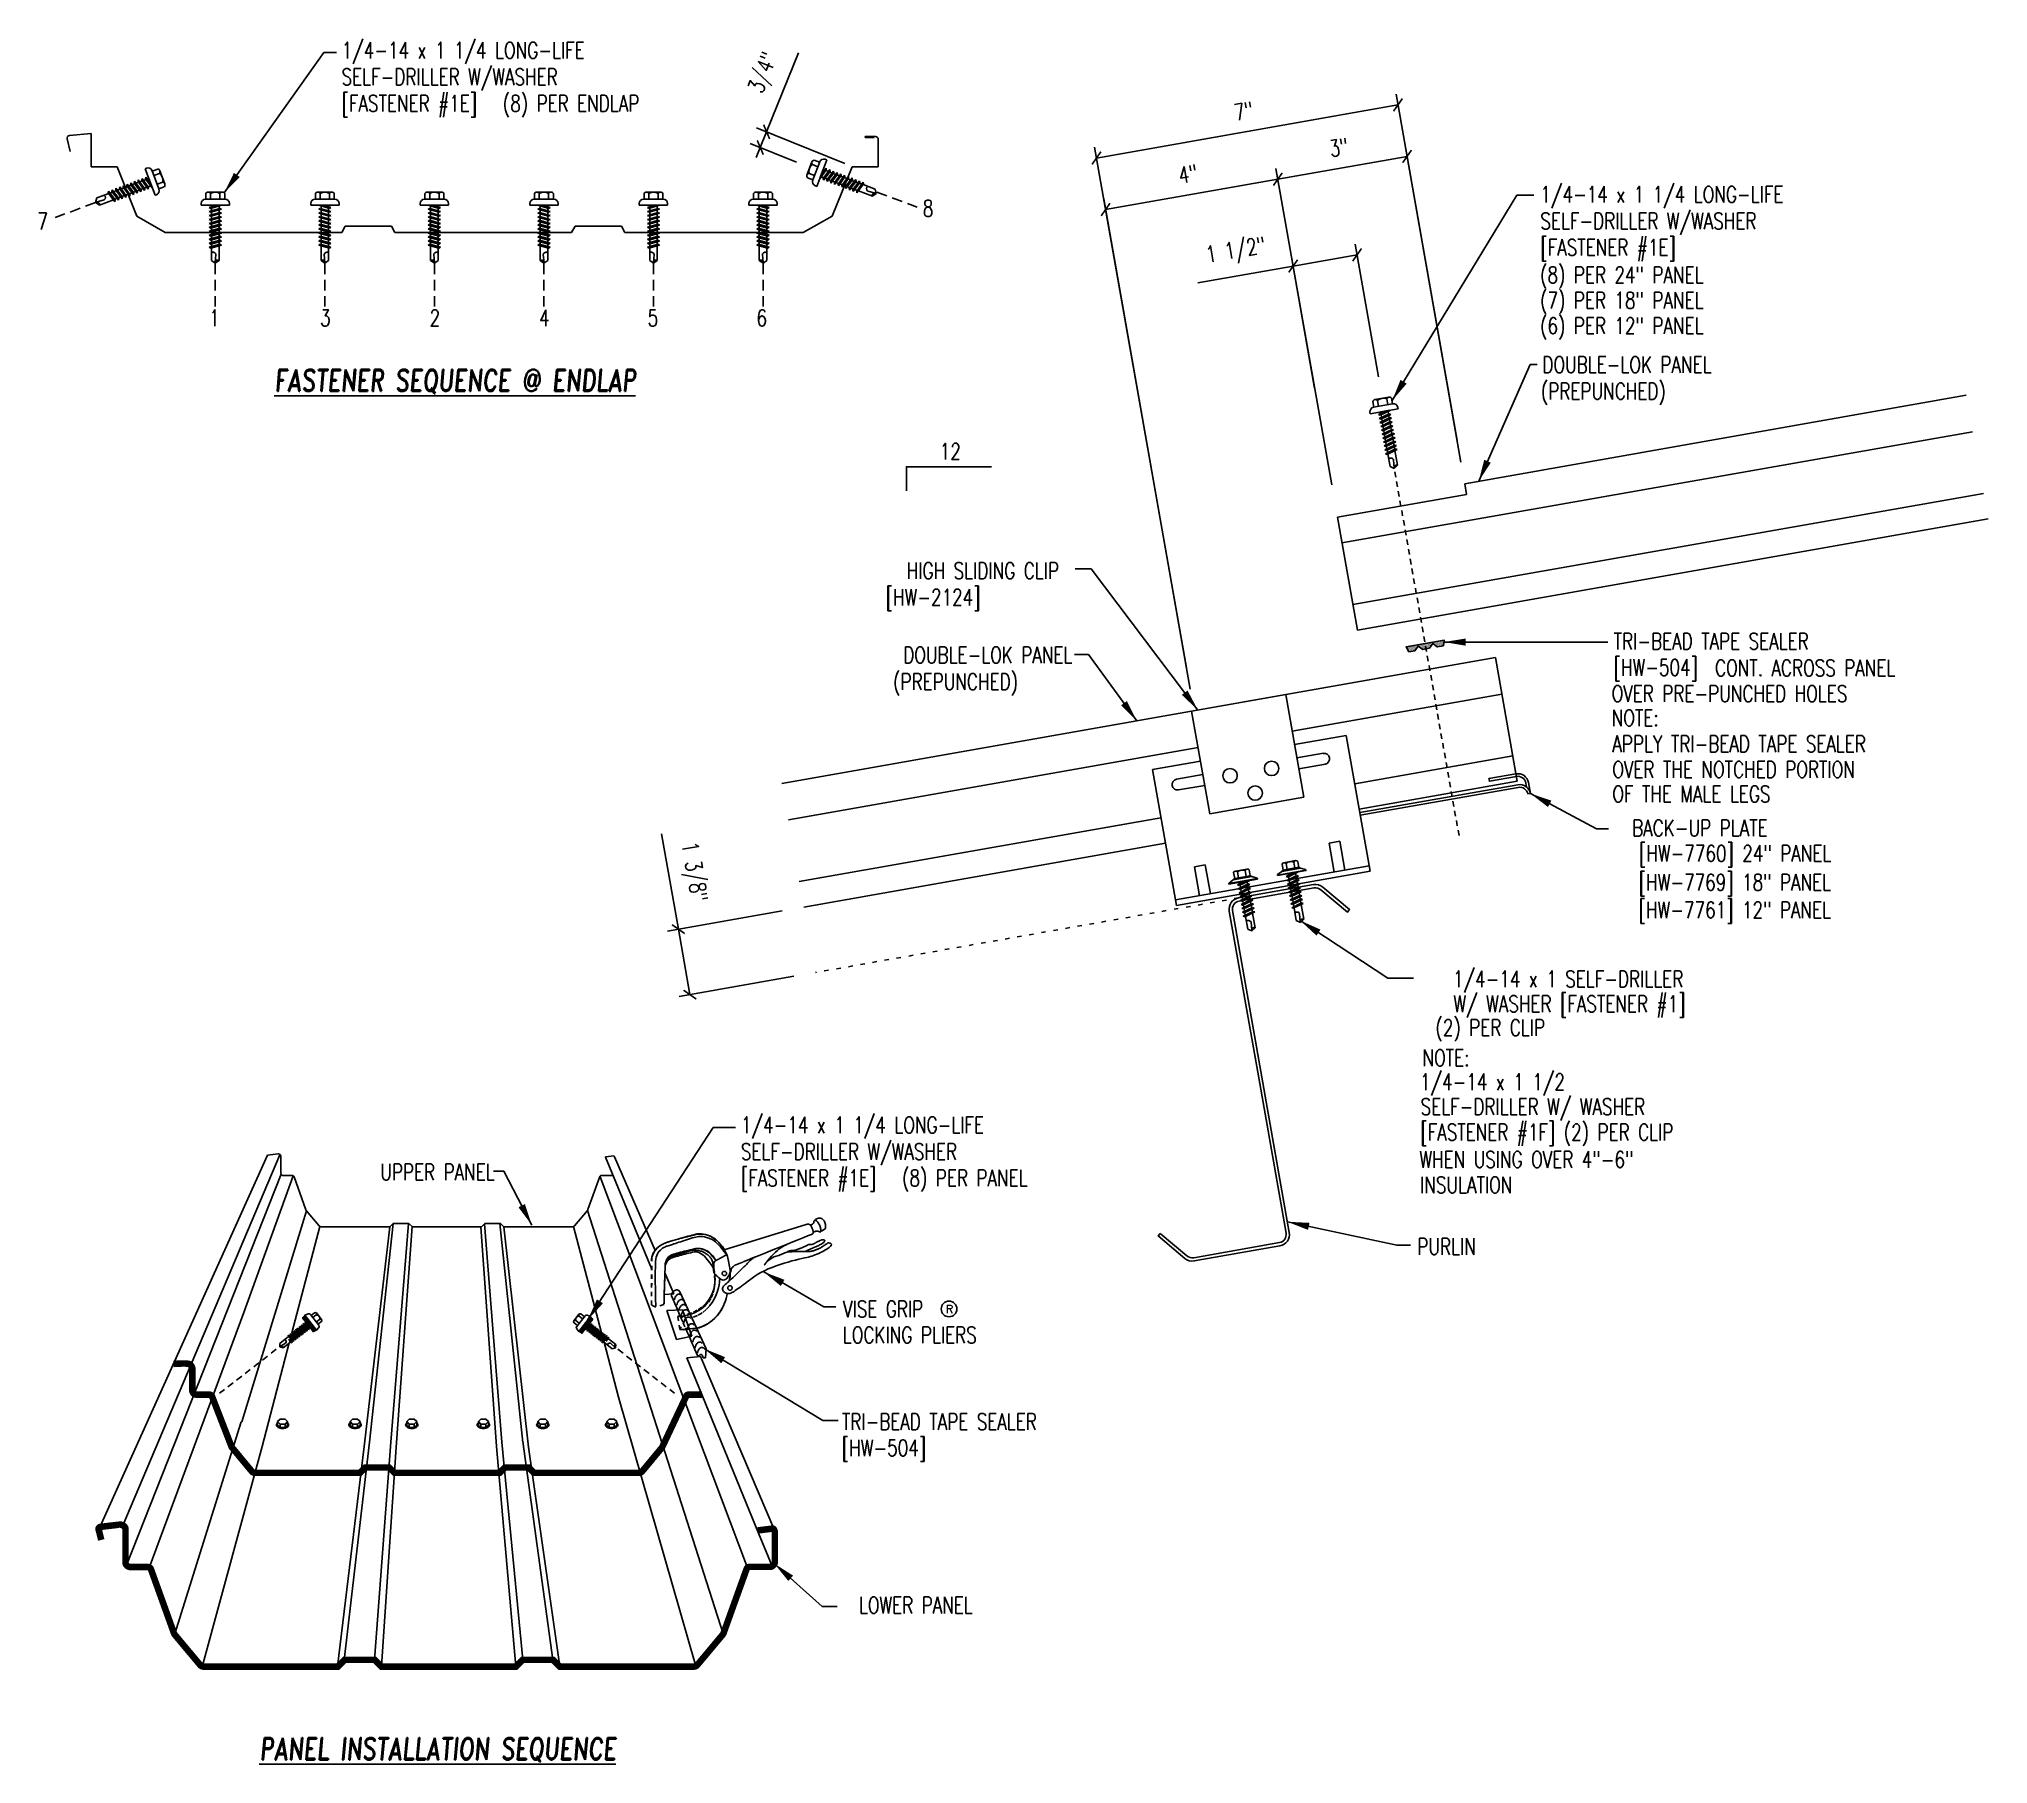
# Model space of a CAD drawing. Header units: inches. Extents: x 1 to 45.5, y 4.8 to 44.3.
import ezdxf
from ezdxf.enums import TextEntityAlignment as Align

# ---------------------------------------------------------------- set-up
doc = ezdxf.new("R2010")
doc.units = ezdxf.units.IN
doc.header["$MEASUREMENT"] = 0
for name, pattern in [('ACAD_ISO07W100', [3, 0, -3]), ('DASH2', [0.1875, 0.125, -0.0625]), ('DASHED', [0.75, 0.5, -0.25]), ('HIDDEN', [0.375, 0.25, -0.125]), ('NS Centerline', [0.7, 0.4, -0.1, 0.1, -0.1]), ('NS Dashed 1', [0.12, 0.08, -0.04])]:
    doc.linetypes.add(name, pattern=pattern)
for name, color, linetype in [('CLIP', 5, 'Continuous'), ('DIM', 7, 'Continuous'), ('FASTENER', 9, 'Continuous'), ('LABEL', 6, 'Continuous'), ('MARK', 1, 'Continuous'), ('NS Bracing', 6, 'NS Dashed 1'), ('NS Center Lines', 4, 'NS Centerline'), ('NS Dashed .08', 2, 'NS Dashed 1'), ('NS Filler Plugs & Closures', 6, 'Continuous'), ('NS Panels', 152, 'Continuous'), ('PANEL', 11, 'Continuous'), ('PANEL-S', 11, 'Continuous'), ('STLA', 12, 'Continuous'), ('TAPE', 8, 'Continuous'), ('TEXT', 2, 'Continuous')]:
    doc.layers.add(name, color=color, linetype=linetype)
doc.styles.add('ARCHITEXT', font='ROMANS.shx', dxfattribs={"width": 0.8, "height": 0.375})
doc.styles.add('ROMAND', font='romand', dxfattribs={"height": 0.075})
doc.styles.add('SIMPLEX', font='SIMPLEX.SHX', dxfattribs={"width": 0.75, "height": 0.125})
doc.styles.add('TEXT1', font='ROMANS.shx', dxfattribs={"width": 0.75, "height": 0.375})
doc.dimstyles.new('DETAIL', dxfattribs={"dimscale": 4, "dimtxt": 0.09375, "dimasz": 0.0625, "dimexe": 0.0625, "dimexo": 0.125, "dimgap": 0.0625, "dimtad": 1, "dimdec": 4, "dimzin": 3, "dimdsep": 46, "dimlunit": 4, "dimtxsty": 'TEXT1', "dimblk": 'ARCHTICK', "dimcen": 0.0625, "dimclrd": 7, "dimclre": 7, "dimclrt": 2, "dimadec": 0, "dimazin": 0, "dimtfac": 0.59375, "dimtdec": 4, "dimtmove": 0, "dimatfit": 3, "dimfxl": 0, "dimfrac": 2, "dimtolj": 1, "dimtzin": 3, "dimarcsym": 0})
doc.dimstyles.new('DETAIL$7', dxfattribs={"dimscale": 4, "dimtxt": 0.09375, "dimasz": 0.125, "dimexe": 0.0625, "dimexo": 0.125, "dimgap": 0.0625, "dimtad": 1, "dimdec": 4, "dimzin": 3, "dimdsep": 46, "dimlunit": 4, "dimtxsty": 'TEXT1', "dimblk": 'ARCHTICK', "dimcen": 0.0625, "dimclrd": 7, "dimclre": 7, "dimclrt": 2, "dimadec": 0, "dimazin": 0, "dimtfac": 0.59375, "dimtdec": 4, "dimtmove": 0, "dimatfit": 3, "dimfxl": 0, "dimfrac": 2, "dimtolj": 1, "dimtzin": 3, "dimarcsym": 0})

msp = doc.modelspace()

# ---------------------------------------------------------------- texts
at = {"color": 2, "insert": (17.57011, 43.46377), "char_height": 0.375, "attachment_point": 5, "rotation": 67.971548, "style": 'TEXT1'}
msp.add_mtext('\\A1;3/4"', dxfattribs=at)
at = {"layer": 'FASTENER', "style": 'SIMPLEX', "width": 0.75}
for rotation, p in [(313.609486, (6.6825, 14.50706)), (57.890514, (13.94099, 14.47324))]:
    msp.add_text('JRE', height=0.003961, rotation=rotation, dxfattribs=at).set_placement(p)
at = {"layer": 'TEXT', "style": 'TEXT1', "width": 0.75}
for s, p in [('1/4-14 x 1 1/4 LONG-LIFE', (7.88903, 43.80384)), ('SELF-DRILLER W/WASHER', (7.88903, 43.1967)), ('[FASTENER #1E]', (7.88903, 42.58956)), ('(8) PER ENDLAP', (11.57537, 42.58956)), ('(8) PER 24" PANEL', (35.29519, 38.66737)), ('(7) PER 18" PANEL', (35.29519, 38.08574)), ('(6) PER 12" PANEL', (35.29519, 37.50412)), ('DOUBLE-LOK PANEL', (35.34742, 36.61363)), ('(PREPUNCHED)', (35.31411, 36.00855)), ('[HW-2124]', (20.32995, 31.29487)), ('CONT. ACROSS PANEL ', (39.29564, 29.67874)), ('OVER PRE-PUNCHED HOLES', (36.93234, 29.09177)), ('NOTE:', (36.93234, 28.53605)), ('APPLY TRI-BEAD TAPE SEALER', (36.94718, 27.94258)), ('OVER THE NOTCHED PORTION', (36.94718, 27.35652)), ('OF THE MALE LEGS', (36.94718, 26.7954)), ('NOTE:', (32.60588, 20.76252)), ('1/4-14 x 1 1/2', (32.54766, 20.21268)), ('SELF-DRILLER W/ WASHER', (32.5638, 19.64386)), ('[FASTENER #1F] (2) PER CLIP', (32.55757, 19.06259)), ('WHEN USING OVER 4"-6"', (32.5352, 18.43665)), ('INSULATION', (32.55089, 17.85634)), ('PURLIN', (32.48646, 16.44679)), ('VISE GRIP', (19.35604, 15.01832)), ('LOCKING PLIERS', (19.35048, 14.42505))]:
    msp.add_text(s, height=0.375, dxfattribs=at).set_placement(p)
at = {"layer": 'TEXT', "color": 2, "style": 'ARCHITEXT', "width": 0.75}
for s, p in [('8', (21.17913, 40.18868)), ('7', (0.93173, 39.89549)), ('1', (4.86022, 37.6834)), ('3', (7.39491, 37.6834)), ('2', (9.8998, 37.6834)), ('4', (12.40469, 37.6834)), ('5', (14.88747, 37.6834)), ('6', (17.37499, 37.6834))]:
    msp.add_text(s, height=0.375, dxfattribs=at).set_placement(p)
at = {"layer": 'TEXT', "style": 'TEXT1', "width": 0.75}
for s, p in [('HIGH SLIDING CLIP', (24.29444, 31.90201)), ('DOUBLE-LOK PANEL', (24.60085, 29.97528)), ('(PREPUNCHED)', (23.35664, 29.363)), ('BACK-UP PLATE', (40.49762, 26.01729)), ('[HW-7760] 24" PANEL', (41.95594, 25.43694)), ('[HW-7769] 18" PANEL', (41.95055, 24.7755)), ('[HW-7761] 12" PANEL', (41.94752, 24.1459))]:
    msp.add_text(s, height=0.375, dxfattribs=at).set_placement(p, align=Align.RIGHT)
at = {"layer": 'TEXT', "style": 'TEXT1'}
msp.add_text('R', height=0.1875, dxfattribs=at).set_placement((21.78963, 15.20116), align=Align.MIDDLE_CENTER)
at = {"layer": 'TEXT', "char_height": 0.375, "attachment_point": 3, "style": 'TEXT1'}
for s, insert in [('UPPER PANEL', (11.38986, 18.52355)), ('LOWER PANEL', (22.32258, 8.62022))]:
    msp.add_mtext(s, dxfattribs=dict(at, insert=insert))

# ---------------------------------------------------------------- blocks, each defined once
blk = doc.blocks.new('_ArchTick')
at = {"color": 0, "linetype": 'ByBlock', "const_width": 0.15}
blk.add_lwpolyline([(-0.5, -0.5), (0.5, 0.5)], dxfattribs=at)
blk = doc.blocks.new('*D18')
at = {"layer": 'DEFPOINTS', "color": 0}
for p in [(29.297, 41.044), (30.617, 33.559), (27.379, 28.886)]:
    blk.add_point(p, dxfattribs=at)
at = {"layer": 'DIM', "color": 7, "lineweight": -2}
for p, q in [((25.358, 40.349), (29.297, 41.044)), ((30.53, 34.051), (29.254, 41.29)), ((27.292, 29.378), (25.315, 40.595))]:
    blk.add_line(p, q, dxfattribs=at)
at = {"layer": 'DIM', "color": 7, "lineweight": -2, "xscale": 0.25, "yscale": 0.25, "zscale": 0.25}
for p, rotation in [((29.297, 41.044), 9.99999999999999), ((25.358, 40.349), 190)]:
    blk.add_blockref('_ArchTick', p, dxfattribs=dict(at, rotation=rotation))
at = {"layer": 'DIM', "color": 2, "insert": (27.245, 41.162), "char_height": 0.375, "attachment_point": 5, "rotation": 10, "style": 'TEXT1'}
blk.add_mtext('\\A1;4"', dxfattribs=at)
blk = doc.blocks.new('*D19')
at = {"layer": 'DEFPOINTS', "color": 0}
for p in [(32.252, 41.564), (33.571, 34.08), (30.617, 33.559)]:
    blk.add_point(p, dxfattribs=at)
at = {"layer": 'DIM', "color": 7, "lineweight": -2}
for p, q in [((29.297, 41.044), (32.252, 41.564)), ((33.485, 34.572), (32.208, 41.811)), ((30.53, 34.051), (29.254, 41.29))]:
    blk.add_line(p, q, dxfattribs=at)
at = {"layer": 'DIM', "color": 7, "lineweight": -2, "xscale": 0.25, "yscale": 0.25, "zscale": 0.25}
for p, rotation in [((32.252, 41.564), 9.99999999999999), ((29.297, 41.044), 190)]:
    blk.add_blockref('_ArchTick', p, dxfattribs=dict(at, rotation=rotation))
at = {"layer": 'DIM', "color": 2, "insert": (30.692, 41.77), "char_height": 0.375, "attachment_point": 5, "rotation": 10, "style": 'TEXT1'}
blk.add_mtext('\\A1;3"', dxfattribs=at)
blk = doc.blocks.new('*X9')
at = {"color": 0}
for p, q in [((-0.434, 0.135), (-0.434, 0.135)), ((-0.434, 0.123), (-0.434, 0.123)), ((-0.422, 0.141), (-0.422, 0.141)), ((-0.422, 0.129), (-0.422, 0.129)), ((-0.422, 0.117), (-0.422, 0.117)), ((-0.422, 0.105), (-0.422, 0.105)), ((-0.422, 0.094), (-0.422, 0.094)), ((-0.422, 0.082), (-0.422, 0.082)), ((-0.41, 0.135), (-0.41, 0.135)), ((-0.41, 0.123), (-0.41, 0.123)), ((-0.41, 0.111), (-0.41, 0.111)), ((-0.41, 0.1), (-0.41, 0.1)), ((-0.41, 0.088), (-0.41, 0.088)), ((-0.41, 0.076), (-0.41, 0.076)), ((-0.41, 0.064), (-0.41, 0.064)), ((-0.41, 0.053), (-0.41, 0.053)), ((-0.41, 0.041), (-0.41, 0.041)), ((-0.398, 0.141), (-0.398, 0.141)), ((-0.398, 0.129), (-0.398, 0.129)), ((-0.398, 0.117), (-0.398, 0.117)), ((-0.398, 0.105), (-0.398, 0.105)), ((-0.398, 0.094), (-0.398, 0.094)), ((-0.398, 0.082), (-0.398, 0.082)), ((-0.398, 0.07), (-0.398, 0.07)), ((-0.398, 0.059), (-0.398, 0.059)), ((-0.398, 0.047), (-0.398, 0.047)), ((-0.398, 0.035), (-0.398, 0.035)), ((-0.398, 0.023), (-0.398, 0.023)), ((-0.387, 0.135), (-0.387, 0.135)), ((-0.387, 0.123), (-0.387, 0.123)), ((-0.387, 0.111), (-0.387, 0.111)), ((-0.387, 0.1), (-0.387, 0.1)), ((-0.387, 0.088), (-0.387, 0.088)), ((-0.387, 0.076), (-0.387, 0.076)), ((-0.387, 0.064), (-0.387, 0.064)), ((-0.387, 0.053), (-0.387, 0.053)), ((-0.387, 0.041), (-0.387, 0.041)), ((-0.387, 0.029), (-0.387, 0.029)), ((-0.375, 0.141), (-0.375, 0.141)), ((-0.375, 0.129), (-0.375, 0.129)), ((-0.375, 0.117), (-0.375, 0.117)), ((-0.375, 0.105), (-0.375, 0.105)), ((-0.375, 0.094), (-0.375, 0.094)), ((-0.375, 0.082), (-0.375, 0.082)), ((-0.375, 0.07), (-0.375, 0.07)), ((-0.375, 0.059), (-0.375, 0.059)), ((-0.375, 0.047), (-0.375, 0.047)), ((-0.375, 0.035), (-0.375, 0.035)), ((-0.375, 0.023), (-0.375, 0.023)), ((-0.363, 0.135), (-0.363, 0.135)), ((-0.363, 0.123), (-0.363, 0.123)), ((-0.363, 0.111), (-0.363, 0.111)), ((-0.363, 0.1), (-0.363, 0.1)), ((-0.363, 0.088), (-0.363, 0.088)), ((-0.363, 0.076), (-0.363, 0.076)), ((-0.363, 0.064), (-0.363, 0.064)), ((-0.363, 0.053), (-0.363, 0.053)), ((-0.363, 0.041), (-0.363, 0.041)), ((-0.363, 0.029), (-0.363, 0.029)), ((-0.352, 0.141), (-0.352, 0.141)), ((-0.352, 0.129), (-0.352, 0.129)), ((-0.352, 0.117), (-0.352, 0.117)), ((-0.352, 0.105), (-0.352, 0.105)), ((-0.352, 0.094), (-0.352, 0.094)), ((-0.352, 0.082), (-0.352, 0.082)), ((-0.352, 0.07), (-0.352, 0.07)), ((-0.352, 0.059), (-0.352, 0.059)), ((-0.352, 0.047), (-0.352, 0.047)), ((-0.352, 0.035), (-0.352, 0.035)), ((-0.352, 0.023), (-0.352, 0.023)), ((-0.34, 0.135), (-0.34, 0.135)), ((-0.34, 0.123), (-0.34, 0.123)), ((-0.34, 0.111), (-0.34, 0.111)), ((-0.34, 0.1), (-0.34, 0.1)), ((-0.34, 0.088), (-0.34, 0.088)), ((-0.34, 0.076), (-0.34, 0.076)), ((-0.34, 0.064), (-0.34, 0.064)), ((-0.34, 0.053), (-0.34, 0.053)), ((-0.34, 0.041), (-0.34, 0.041)), ((-0.34, 0.029), (-0.34, 0.029)), ((-0.328, 0.141), (-0.328, 0.141)), ((-0.328, 0.129), (-0.328, 0.129)), ((-0.328, 0.117), (-0.328, 0.117)), ((-0.328, 0.105), (-0.328, 0.105)), ((-0.328, 0.094), (-0.328, 0.094)), ((-0.328, 0.082), (-0.328, 0.082)), ((-0.328, 0.07), (-0.328, 0.07)), ((-0.328, 0.059), (-0.328, 0.059)), ((-0.328, 0.047), (-0.328, 0.047)), ((-0.328, 0.035), (-0.328, 0.035)), ((-0.328, 0.023), (-0.328, 0.023)), ((-0.316, 0.135), (-0.316, 0.135)), ((-0.316, 0.123), (-0.316, 0.123)), ((-0.316, 0.111), (-0.316, 0.111)), ((-0.316, 0.1), (-0.316, 0.1)), ((-0.316, 0.088), (-0.316, 0.088)), ((-0.316, 0.076), (-0.316, 0.076)), ((-0.316, 0.064), (-0.316, 0.064)), ((-0.316, 0.053), (-0.316, 0.053)), ((-0.316, 0.041), (-0.316, 0.041)), ((-0.316, 0.029), (-0.316, 0.029)), ((-0.305, 0.141), (-0.305, 0.141)), ((-0.305, 0.129), (-0.305, 0.129)), ((-0.305, 0.117), (-0.305, 0.117)), ((-0.305, 0.105), (-0.305, 0.105)), ((-0.305, 0.094), (-0.305, 0.094)), ((-0.305, 0.082), (-0.305, 0.082)), ((-0.305, 0.07), (-0.305, 0.07)), ((-0.305, 0.059), (-0.305, 0.059)), ((-0.305, 0.047), (-0.305, 0.047)), ((-0.305, 0.035), (-0.305, 0.035)), ((-0.305, 0.023), (-0.305, 0.023)), ((-0.293, 0.135), (-0.293, 0.135)), ((-0.293, 0.123), (-0.293, 0.123)), ((-0.293, 0.111), (-0.293, 0.111)), ((-0.293, 0.1), (-0.293, 0.1)), ((-0.293, 0.088), (-0.293, 0.088)), ((-0.293, 0.076), (-0.293, 0.076)), ((-0.293, 0.064), (-0.293, 0.064)), ((-0.293, 0.053), (-0.293, 0.053)), ((-0.293, 0.041), (-0.293, 0.041)), ((-0.293, 0.029), (-0.293, 0.029)), ((-0.281, 0.141), (-0.281, 0.141)), ((-0.281, 0.129), (-0.281, 0.129)), ((-0.281, 0.117), (-0.281, 0.117)), ((-0.281, 0.105), (-0.281, 0.105)), ((-0.281, 0.094), (-0.281, 0.094)), ((-0.281, 0.082), (-0.281, 0.082)), ((-0.281, 0.07), (-0.281, 0.07)), ((-0.281, 0.059), (-0.281, 0.059)), ((-0.281, 0.047), (-0.281, 0.047)), ((-0.281, 0.035), (-0.281, 0.035)), ((-0.281, 0.023), (-0.281, 0.023)), ((-0.27, 0.135), (-0.27, 0.135)), ((-0.27, 0.123), (-0.27, 0.123)), ((-0.27, 0.111), (-0.27, 0.111)), ((-0.27, 0.1), (-0.27, 0.1)), ((-0.27, 0.088), (-0.27, 0.088)), ((-0.27, 0.076), (-0.27, 0.076)), ((-0.27, 0.064), (-0.27, 0.064)), ((-0.27, 0.053), (-0.27, 0.053)), ((-0.27, 0.041), (-0.27, 0.041)), ((-0.27, 0.029), (-0.27, 0.029)), ((-0.258, 0.141), (-0.258, 0.141)), ((-0.258, 0.129), (-0.258, 0.129)), ((-0.258, 0.117), (-0.258, 0.117)), ((-0.258, 0.105), (-0.258, 0.105)), ((-0.258, 0.094), (-0.258, 0.094)), ((-0.258, 0.082), (-0.258, 0.082)), ((-0.258, 0.07), (-0.258, 0.07)), ((-0.258, 0.059), (-0.258, 0.059)), ((-0.258, 0.047), (-0.258, 0.047)), ((-0.258, 0.035), (-0.258, 0.035)), ((-0.258, 0.023), (-0.258, 0.023)), ((-0.246, 0.135), (-0.246, 0.135)), ((-0.246, 0.123), (-0.246, 0.123)), ((-0.246, 0.111), (-0.246, 0.111)), ((-0.246, 0.1), (-0.246, 0.1)), ((-0.246, 0.088), (-0.246, 0.088)), ((-0.246, 0.076), (-0.246, 0.076)), ((-0.246, 0.064), (-0.246, 0.064)), ((-0.246, 0.053), (-0.246, 0.053)), ((-0.246, 0.041), (-0.246, 0.041)), ((-0.234, 0.141), (-0.234, 0.141)), ((-0.234, 0.129), (-0.234, 0.129)), ((-0.234, 0.117), (-0.234, 0.117)), ((-0.234, 0.105), (-0.234, 0.105)), ((-0.234, 0.094), (-0.234, 0.094)), ((-0.234, 0.082), (-0.234, 0.082)), ((-0.234, 0.07), (-0.234, 0.07)), ((-0.234, 0.059), (-0.234, 0.059)), ((-0.234, 0.047), (-0.234, 0.047)), ((-0.223, 0.135), (-0.223, 0.135)), ((-0.223, 0.123), (-0.223, 0.123)), ((-0.223, 0.111), (-0.223, 0.111)), ((-0.223, 0.1), (-0.223, 0.1)), ((-0.223, 0.088), (-0.223, 0.088)), ((-0.223, 0.076), (-0.223, 0.076)), ((-0.223, 0.064), (-0.223, 0.064)), ((-0.211, 0.141), (-0.211, 0.141)), ((-0.211, 0.129), (-0.211, 0.129)), ((-0.211, 0.117), (-0.211, 0.117)), ((-0.211, 0.105), (-0.211, 0.105)), ((-0.211, 0.094), (-0.211, 0.094)), ((-0.211, 0.082), (-0.211, 0.082)), ((-0.211, 0.07), (-0.211, 0.07)), ((-0.199, 0.135), (-0.199, 0.135)), ((-0.199, 0.123), (-0.199, 0.123)), ((-0.199, 0.111), (-0.199, 0.111)), ((-0.199, 0.1), (-0.199, 0.1)), ((-0.199, 0.088), (-0.199, 0.088)), ((-0.188, 0.141), (-0.188, 0.141)), ((-0.188, 0.129), (-0.188, 0.129)), ((-0.188, 0.117), (-0.188, 0.117)), ((-0.188, 0.105), (-0.188, 0.105)), ((-0.188, 0.094), (-0.188, 0.094)), ((-0.176, 0.135), (-0.176, 0.135)), ((-0.176, 0.123), (-0.176, 0.123)), ((-0.176, 0.111), (-0.176, 0.111)), ((-0.164, 0.141), (-0.164, 0.141)), ((-0.164, 0.129), (-0.164, 0.129)), ((-0.164, 0.117), (-0.164, 0.117)), ((-0.164, 0.105), (-0.164, 0.105)), ((-0.152, 0.135), (-0.152, 0.135)), ((-0.152, 0.123), (-0.152, 0.123)), ((-0.152, 0.111), (-0.152, 0.111)), ((-0.152, 0.1), (-0.152, 0.1)), ((-0.141, 0.141), (-0.141, 0.141)), ((-0.141, 0.129), (-0.141, 0.129)), ((-0.141, 0.117), (-0.141, 0.117)), ((-0.141, 0.105), (-0.141, 0.105)), ((-0.141, 0.094), (-0.141, 0.094)), ((-0.141, 0.082), (-0.141, 0.082)), ((-0.129, 0.135), (-0.129, 0.135)), ((-0.129, 0.123), (-0.129, 0.123)), ((-0.129, 0.111), (-0.129, 0.111)), ((-0.129, 0.1), (-0.129, 0.1)), ((-0.129, 0.088), (-0.129, 0.088)), ((-0.129, 0.076), (-0.129, 0.076)), ((-0.117, 0.141), (-0.117, 0.141)), ((-0.117, 0.129), (-0.117, 0.129)), ((-0.117, 0.117), (-0.117, 0.117)), ((-0.117, 0.105), (-0.117, 0.105)), ((-0.117, 0.094), (-0.117, 0.094)), ((-0.117, 0.082), (-0.117, 0.082)), ((-0.117, 0.07), (-0.117, 0.07)), ((-0.117, 0.059), (-0.117, 0.059)), ((-0.105, 0.135), (-0.105, 0.135)), ((-0.105, 0.123), (-0.105, 0.123)), ((-0.105, 0.111), (-0.105, 0.111)), ((-0.105, 0.1), (-0.105, 0.1)), ((-0.105, 0.088), (-0.105, 0.088)), ((-0.105, 0.076), (-0.105, 0.076)), ((-0.105, 0.064), (-0.105, 0.064)), ((-0.105, 0.053), (-0.105, 0.053)), ((-0.094, 0.141), (-0.094, 0.141)), ((-0.094, 0.129), (-0.094, 0.129)), ((-0.094, 0.117), (-0.094, 0.117)), ((-0.094, 0.105), (-0.094, 0.105)), ((-0.094, 0.094), (-0.094, 0.094)), ((-0.094, 0.082), (-0.094, 0.082)), ((-0.094, 0.07), (-0.094, 0.07)), ((-0.094, 0.059), (-0.094, 0.059)), ((-0.094, 0.047), (-0.094, 0.047)), ((-0.094, 0.035), (-0.094, 0.035)), ((-0.082, 0.135), (-0.082, 0.135)), ((-0.082, 0.123), (-0.082, 0.123)), ((-0.082, 0.111), (-0.082, 0.111)), ((-0.082, 0.1), (-0.082, 0.1)), ((-0.082, 0.088), (-0.082, 0.088)), ((-0.082, 0.076), (-0.082, 0.076)), ((-0.082, 0.064), (-0.082, 0.064)), ((-0.082, 0.053), (-0.082, 0.053)), ((-0.082, 0.041), (-0.082, 0.041)), ((-0.082, 0.029), (-0.082, 0.029)), ((-0.07, 0.141), (-0.07, 0.141)), ((-0.07, 0.129), (-0.07, 0.129)), ((-0.07, 0.117), (-0.07, 0.117)), ((-0.07, 0.105), (-0.07, 0.105)), ((-0.07, 0.094), (-0.07, 0.094)), ((-0.07, 0.082), (-0.07, 0.082)), ((-0.07, 0.07), (-0.07, 0.07)), ((-0.07, 0.059), (-0.07, 0.059)), ((-0.07, 0.047), (-0.07, 0.047)), ((-0.07, 0.035), (-0.07, 0.035)), ((-0.07, 0.023), (-0.07, 0.023)), ((-0.059, 0.135), (-0.059, 0.135)), ((-0.059, 0.123), (-0.059, 0.123)), ((-0.059, 0.111), (-0.059, 0.111)), ((-0.059, 0.1), (-0.059, 0.1)), ((-0.059, 0.088), (-0.059, 0.088)), ((-0.059, 0.076), (-0.059, 0.076)), ((-0.059, 0.064), (-0.059, 0.064)), ((-0.059, 0.053), (-0.059, 0.053)), ((-0.059, 0.041), (-0.059, 0.041)), ((-0.059, 0.029), (-0.059, 0.029)), ((-0.047, 0.141), (-0.047, 0.141)), ((-0.047, 0.129), (-0.047, 0.129)), ((-0.047, 0.117), (-0.047, 0.117)), ((-0.047, 0.105), (-0.047, 0.105)), ((-0.047, 0.094), (-0.047, 0.094)), ((-0.047, 0.082), (-0.047, 0.082)), ((-0.047, 0.07), (-0.047, 0.07)), ((-0.047, 0.059), (-0.047, 0.059)), ((-0.047, 0.047), (-0.047, 0.047)), ((-0.047, 0.035), (-0.047, 0.035)), ((-0.047, 0.023), (-0.047, 0.023)), ((-0.035, 0.135), (-0.035, 0.135)), ((-0.035, 0.123), (-0.035, 0.123)), ((-0.035, 0.111), (-0.035, 0.111)), ((-0.035, 0.1), (-0.035, 0.1)), ((-0.035, 0.088), (-0.035, 0.088)), ((-0.035, 0.076), (-0.035, 0.076)), ((-0.035, 0.064), (-0.035, 0.064)), ((-0.035, 0.053), (-0.035, 0.053)), ((-0.035, 0.041), (-0.035, 0.041)), ((-0.035, 0.029), (-0.035, 0.029)), ((-0.023, 0.141), (-0.023, 0.141)), ((-0.023, 0.129), (-0.023, 0.129)), ((-0.023, 0.117), (-0.023, 0.117)), ((-0.023, 0.105), (-0.023, 0.105)), ((-0.023, 0.094), (-0.023, 0.094)), ((-0.023, 0.082), (-0.023, 0.082)), ((-0.023, 0.07), (-0.023, 0.07)), ((-0.023, 0.059), (-0.023, 0.059)), ((-0.023, 0.047), (-0.023, 0.047)), ((-0.023, 0.035), (-0.023, 0.035)), ((-0.023, 0.023), (-0.023, 0.023)), ((-0.012, 0.135), (-0.012, 0.135)), ((-0.012, 0.123), (-0.012, 0.123)), ((-0.012, 0.111), (-0.012, 0.111)), ((-0.012, 0.1), (-0.012, 0.1)), ((-0.012, 0.088), (-0.012, 0.088)), ((-0.012, 0.076), (-0.012, 0.076)), ((-0.012, 0.064), (-0.012, 0.064)), ((-0.012, 0.053), (-0.012, 0.053)), ((-0.012, 0.041), (-0.012, 0.041)), ((-0.012, 0.029), (-0.012, 0.029)), ((0, 0.141), (0, 0.141)), ((0, 0.129), (0, 0.129)), ((0, 0.117), (0, 0.117)), ((0, 0.105), (0, 0.105)), ((0, 0.094), (0, 0.094)), ((0, 0.082), (0, 0.082)), ((0, 0.07), (0, 0.07)), ((0, 0.059), (0, 0.059)), ((0, 0.047), (0, 0.047)), ((0, 0.035), (0, 0.035)), ((0, 0.023), (0, 0.023)), ((0.012, 0.135), (0.012, 0.135)), ((0.012, 0.123), (0.012, 0.123)), ((0.012, 0.111), (0.012, 0.111)), ((0.012, 0.1), (0.012, 0.1)), ((0.012, 0.088), (0.012, 0.088)), ((0.012, 0.076), (0.012, 0.076)), ((0.012, 0.064), (0.012, 0.064)), ((0.012, 0.053), (0.012, 0.053)), ((0.012, 0.041), (0.012, 0.041)), ((0.012, 0.029), (0.012, 0.029)), ((0.023, 0.141), (0.023, 0.141)), ((0.023, 0.129), (0.023, 0.129)), ((0.023, 0.117), (0.023, 0.117)), ((0.023, 0.105), (0.023, 0.105)), ((0.023, 0.094), (0.023, 0.094)), ((0.023, 0.082), (0.023, 0.082)), ((0.023, 0.07), (0.023, 0.07)), ((0.023, 0.059), (0.023, 0.059)), ((0.023, 0.047), (0.023, 0.047)), ((0.023, 0.035), (0.023, 0.035)), ((0.023, 0.023), (0.023, 0.023)), ((0.035, 0.135), (0.035, 0.135)), ((0.035, 0.123), (0.035, 0.123)), ((0.035, 0.111), (0.035, 0.111)), ((0.035, 0.1), (0.035, 0.1)), ((0.035, 0.088), (0.035, 0.088)), ((0.035, 0.076), (0.035, 0.076)), ((0.035, 0.064), (0.035, 0.064)), ((0.035, 0.053), (0.035, 0.053)), ((0.035, 0.041), (0.035, 0.041)), ((0.035, 0.029), (0.035, 0.029)), ((0.047, 0.141), (0.047, 0.141)), ((0.047, 0.129), (0.047, 0.129)), ((0.047, 0.117), (0.047, 0.117)), ((0.047, 0.105), (0.047, 0.105)), ((0.047, 0.094), (0.047, 0.094)), ((0.047, 0.082), (0.047, 0.082)), ((0.047, 0.07), (0.047, 0.07)), ((0.047, 0.059), (0.047, 0.059)), ((0.047, 0.047), (0.047, 0.047)), ((0.047, 0.035), (0.047, 0.035)), ((0.047, 0.023), (0.047, 0.023)), ((0.059, 0.135), (0.059, 0.135)), ((0.059, 0.123), (0.059, 0.123)), ((0.059, 0.111), (0.059, 0.111)), ((0.059, 0.1), (0.059, 0.1)), ((0.059, 0.088), (0.059, 0.088)), ((0.059, 0.076), (0.059, 0.076)), ((0.059, 0.064), (0.059, 0.064)), ((0.059, 0.053), (0.059, 0.053)), ((0.059, 0.041), (0.059, 0.041)), ((0.059, 0.029), (0.059, 0.029)), ((0.07, 0.141), (0.07, 0.141)), ((0.07, 0.129), (0.07, 0.129)), ((0.07, 0.117), (0.07, 0.117)), ((0.07, 0.105), (0.07, 0.105)), ((0.07, 0.094), (0.07, 0.094)), ((0.07, 0.082), (0.07, 0.082)), ((0.07, 0.07), (0.07, 0.07)), ((0.07, 0.059), (0.07, 0.059)), ((0.07, 0.047), (0.07, 0.047)), ((0.07, 0.035), (0.07, 0.035)), ((0.07, 0.023), (0.07, 0.023)), ((0.082, 0.135), (0.082, 0.135)), ((0.082, 0.123), (0.082, 0.123)), ((0.082, 0.111), (0.082, 0.111)), ((0.082, 0.1), (0.082, 0.1)), ((0.082, 0.088), (0.082, 0.088)), ((0.082, 0.076), (0.082, 0.076)), ((0.082, 0.064), (0.082, 0.064)), ((0.082, 0.053), (0.082, 0.053)), ((0.082, 0.041), (0.082, 0.041)), ((0.082, 0.029), (0.082, 0.029)), ((0.094, 0.141), (0.094, 0.141)), ((0.094, 0.129), (0.094, 0.129)), ((0.094, 0.117), (0.094, 0.117)), ((0.094, 0.105), (0.094, 0.105)), ((0.094, 0.094), (0.094, 0.094)), ((0.094, 0.082), (0.094, 0.082)), ((0.094, 0.07), (0.094, 0.07)), ((0.094, 0.059), (0.094, 0.059)), ((0.094, 0.047), (0.094, 0.047)), ((0.094, 0.035), (0.094, 0.035)), ((0.105, 0.135), (0.105, 0.135)), ((0.105, 0.123), (0.105, 0.123)), ((0.105, 0.111), (0.105, 0.111)), ((0.105, 0.1), (0.105, 0.1)), ((0.105, 0.088), (0.105, 0.088)), ((0.105, 0.076), (0.105, 0.076)), ((0.105, 0.064), (0.105, 0.064)), ((0.105, 0.053), (0.105, 0.053)), ((0.117, 0.141), (0.117, 0.141)), ((0.117, 0.129), (0.117, 0.129)), ((0.117, 0.117), (0.117, 0.117)), ((0.117, 0.105), (0.117, 0.105)), ((0.117, 0.094), (0.117, 0.094)), ((0.117, 0.082), (0.117, 0.082)), ((0.117, 0.07), (0.117, 0.07)), ((0.117, 0.059), (0.117, 0.059)), ((0.129, 0.135), (0.129, 0.135)), ((0.129, 0.123), (0.129, 0.123)), ((0.129, 0.111), (0.129, 0.111)), ((0.129, 0.1), (0.129, 0.1)), ((0.129, 0.088), (0.129, 0.088)), ((0.129, 0.076), (0.129, 0.076)), ((0.141, 0.141), (0.141, 0.141)), ((0.141, 0.129), (0.141, 0.129)), ((0.141, 0.117), (0.141, 0.117)), ((0.141, 0.105), (0.141, 0.105)), ((0.141, 0.094), (0.141, 0.094)), ((0.141, 0.082), (0.141, 0.082)), ((0.152, 0.135), (0.152, 0.135)), ((0.152, 0.123), (0.152, 0.123)), ((0.152, 0.111), (0.152, 0.111)), ((0.152, 0.1), (0.152, 0.1)), ((0.164, 0.141), (0.164, 0.141)), ((0.164, 0.129), (0.164, 0.129)), ((0.164, 0.117), (0.164, 0.117)), ((0.164, 0.105), (0.164, 0.105)), ((0.176, 0.135), (0.176, 0.135)), ((0.176, 0.123), (0.176, 0.123)), ((0.176, 0.111), (0.176, 0.111)), ((0.188, 0.141), (0.188, 0.141)), ((0.188, 0.129), (0.188, 0.129)), ((0.188, 0.117), (0.188, 0.117)), ((0.188, 0.105), (0.188, 0.105)), ((0.188, 0.094), (0.188, 0.094)), ((0.199, 0.135), (0.199, 0.135)), ((0.199, 0.123), (0.199, 0.123)), ((0.199, 0.111), (0.199, 0.111)), ((0.199, 0.1), (0.199, 0.1)), ((0.199, 0.088), (0.199, 0.088)), ((0.211, 0.141), (0.211, 0.141)), ((0.211, 0.129), (0.211, 0.129)), ((0.211, 0.117), (0.211, 0.117)), ((0.211, 0.105), (0.211, 0.105)), ((0.211, 0.094), (0.211, 0.094)), ((0.211, 0.082), (0.211, 0.082)), ((0.211, 0.07), (0.211, 0.07)), ((0.223, 0.135), (0.223, 0.135)), ((0.223, 0.123), (0.223, 0.123)), ((0.223, 0.111), (0.223, 0.111)), ((0.223, 0.1), (0.223, 0.1)), ((0.223, 0.088), (0.223, 0.088)), ((0.223, 0.076), (0.223, 0.076)), ((0.223, 0.064), (0.223, 0.064)), ((0.234, 0.141), (0.234, 0.141)), ((0.234, 0.129), (0.234, 0.129)), ((0.234, 0.117), (0.234, 0.117)), ((0.234, 0.105), (0.234, 0.105)), ((0.234, 0.094), (0.234, 0.094)), ((0.234, 0.082), (0.234, 0.082)), ((0.234, 0.07), (0.234, 0.07)), ((0.234, 0.059), (0.234, 0.059)), ((0.234, 0.047), (0.234, 0.047)), ((0.246, 0.135), (0.246, 0.135)), ((0.246, 0.123), (0.246, 0.123)), ((0.246, 0.111), (0.246, 0.111)), ((0.246, 0.1), (0.246, 0.1)), ((0.246, 0.088), (0.246, 0.088)), ((0.246, 0.076), (0.246, 0.076)), ((0.246, 0.064), (0.246, 0.064)), ((0.246, 0.053), (0.246, 0.053)), ((0.246, 0.041), (0.246, 0.041)), ((0.258, 0.141), (0.258, 0.141)), ((0.258, 0.129), (0.258, 0.129)), ((0.258, 0.117), (0.258, 0.117)), ((0.258, 0.105), (0.258, 0.105)), ((0.258, 0.094), (0.258, 0.094)), ((0.258, 0.082), (0.258, 0.082)), ((0.258, 0.07), (0.258, 0.07)), ((0.258, 0.059), (0.258, 0.059)), ((0.258, 0.047), (0.258, 0.047)), ((0.258, 0.035), (0.258, 0.035)), ((0.258, 0.023), (0.258, 0.023)), ((0.27, 0.135), (0.27, 0.135)), ((0.27, 0.123), (0.27, 0.123)), ((0.27, 0.111), (0.27, 0.111)), ((0.27, 0.1), (0.27, 0.1)), ((0.27, 0.088), (0.27, 0.088)), ((0.27, 0.076), (0.27, 0.076)), ((0.27, 0.064), (0.27, 0.064)), ((0.27, 0.053), (0.27, 0.053)), ((0.27, 0.041), (0.27, 0.041)), ((0.27, 0.029), (0.27, 0.029)), ((0.281, 0.141), (0.281, 0.141)), ((0.281, 0.129), (0.281, 0.129)), ((0.281, 0.117), (0.281, 0.117)), ((0.281, 0.105), (0.281, 0.105)), ((0.281, 0.094), (0.281, 0.094)), ((0.281, 0.082), (0.281, 0.082)), ((0.281, 0.07), (0.281, 0.07)), ((0.281, 0.059), (0.281, 0.059)), ((0.281, 0.047), (0.281, 0.047)), ((0.281, 0.035), (0.281, 0.035)), ((0.281, 0.023), (0.281, 0.023)), ((0.293, 0.135), (0.293, 0.135)), ((0.293, 0.123), (0.293, 0.123)), ((0.293, 0.111), (0.293, 0.111)), ((0.293, 0.1), (0.293, 0.1)), ((0.293, 0.088), (0.293, 0.088)), ((0.293, 0.076), (0.293, 0.076)), ((0.293, 0.064), (0.293, 0.064)), ((0.293, 0.053), (0.293, 0.053)), ((0.293, 0.041), (0.293, 0.041)), ((0.293, 0.029), (0.293, 0.029)), ((0.305, 0.141), (0.305, 0.141)), ((0.305, 0.129), (0.305, 0.129)), ((0.305, 0.117), (0.305, 0.117)), ((0.305, 0.105), (0.305, 0.105)), ((0.305, 0.094), (0.305, 0.094)), ((0.305, 0.082), (0.305, 0.082)), ((0.305, 0.07), (0.305, 0.07)), ((0.305, 0.059), (0.305, 0.059)), ((0.305, 0.047), (0.305, 0.047)), ((0.305, 0.035), (0.305, 0.035)), ((0.305, 0.023), (0.305, 0.023)), ((0.316, 0.135), (0.316, 0.135)), ((0.316, 0.123), (0.316, 0.123)), ((0.316, 0.111), (0.316, 0.111)), ((0.316, 0.1), (0.316, 0.1)), ((0.316, 0.088), (0.316, 0.088)), ((0.316, 0.076), (0.316, 0.076)), ((0.316, 0.064), (0.316, 0.064)), ((0.316, 0.053), (0.316, 0.053)), ((0.316, 0.041), (0.316, 0.041)), ((0.316, 0.029), (0.316, 0.029)), ((0.328, 0.141), (0.328, 0.141)), ((0.328, 0.129), (0.328, 0.129)), ((0.328, 0.117), (0.328, 0.117)), ((0.328, 0.105), (0.328, 0.105)), ((0.328, 0.094), (0.328, 0.094)), ((0.328, 0.082), (0.328, 0.082)), ((0.328, 0.07), (0.328, 0.07)), ((0.328, 0.059), (0.328, 0.059)), ((0.328, 0.047), (0.328, 0.047)), ((0.328, 0.035), (0.328, 0.035)), ((0.328, 0.023), (0.328, 0.023)), ((0.34, 0.135), (0.34, 0.135)), ((0.34, 0.123), (0.34, 0.123)), ((0.34, 0.111), (0.34, 0.111)), ((0.34, 0.1), (0.34, 0.1)), ((0.34, 0.088), (0.34, 0.088)), ((0.34, 0.076), (0.34, 0.076)), ((0.34, 0.064), (0.34, 0.064)), ((0.34, 0.053), (0.34, 0.053)), ((0.34, 0.041), (0.34, 0.041)), ((0.34, 0.029), (0.34, 0.029)), ((0.352, 0.141), (0.352, 0.141)), ((0.352, 0.129), (0.352, 0.129)), ((0.352, 0.117), (0.352, 0.117)), ((0.352, 0.105), (0.352, 0.105)), ((0.352, 0.094), (0.352, 0.094)), ((0.352, 0.082), (0.352, 0.082)), ((0.352, 0.07), (0.352, 0.07)), ((0.352, 0.059), (0.352, 0.059)), ((0.352, 0.047), (0.352, 0.047)), ((0.352, 0.035), (0.352, 0.035)), ((0.352, 0.023), (0.352, 0.023)), ((0.363, 0.135), (0.363, 0.135)), ((0.363, 0.123), (0.363, 0.123)), ((0.363, 0.111), (0.363, 0.111)), ((0.363, 0.1), (0.363, 0.1)), ((0.363, 0.088), (0.363, 0.088)), ((0.363, 0.076), (0.363, 0.076)), ((0.363, 0.064), (0.363, 0.064)), ((0.363, 0.053), (0.363, 0.053)), ((0.363, 0.041), (0.363, 0.041)), ((0.363, 0.029), (0.363, 0.029)), ((0.375, 0.141), (0.375, 0.141)), ((0.375, 0.129), (0.375, 0.129)), ((0.375, 0.117), (0.375, 0.117)), ((0.375, 0.105), (0.375, 0.105)), ((0.375, 0.094), (0.375, 0.094)), ((0.375, 0.082), (0.375, 0.082)), ((0.375, 0.07), (0.375, 0.07)), ((0.375, 0.059), (0.375, 0.059)), ((0.375, 0.047), (0.375, 0.047)), ((0.375, 0.035), (0.375, 0.035)), ((0.375, 0.023), (0.375, 0.023)), ((0.387, 0.135), (0.387, 0.135)), ((0.387, 0.123), (0.387, 0.123)), ((0.387, 0.111), (0.387, 0.111)), ((0.387, 0.1), (0.387, 0.1)), ((0.387, 0.088), (0.387, 0.088)), ((0.387, 0.076), (0.387, 0.076)), ((0.387, 0.064), (0.387, 0.064)), ((0.387, 0.053), (0.387, 0.053)), ((0.387, 0.041), (0.387, 0.041)), ((0.387, 0.029), (0.387, 0.029)), ((0.398, 0.141), (0.398, 0.141)), ((0.398, 0.129), (0.398, 0.129)), ((0.398, 0.117), (0.398, 0.117)), ((0.398, 0.105), (0.398, 0.105)), ((0.398, 0.094), (0.398, 0.094)), ((0.398, 0.082), (0.398, 0.082)), ((0.398, 0.07), (0.398, 0.07)), ((0.398, 0.059), (0.398, 0.059)), ((0.398, 0.047), (0.398, 0.047)), ((0.398, 0.035), (0.398, 0.035)), ((0.398, 0.023), (0.398, 0.023)), ((0.41, 0.135), (0.41, 0.135)), ((0.41, 0.123), (0.41, 0.123)), ((0.41, 0.111), (0.41, 0.111)), ((0.41, 0.1), (0.41, 0.1)), ((0.41, 0.088), (0.41, 0.088)), ((0.41, 0.076), (0.41, 0.076)), ((0.41, 0.064), (0.41, 0.064)), ((0.41, 0.053), (0.41, 0.053)), ((0.41, 0.041), (0.41, 0.041)), ((0.422, 0.141), (0.422, 0.141)), ((0.422, 0.129), (0.422, 0.129)), ((0.422, 0.117), (0.422, 0.117)), ((0.422, 0.105), (0.422, 0.105)), ((0.422, 0.094), (0.422, 0.094)), ((0.422, 0.082), (0.422, 0.082)), ((0.434, 0.135), (0.434, 0.135)), ((0.434, 0.123), (0.434, 0.123))]:
    blk.add_line(p, q, dxfattribs=at)
blk = doc.blocks.new('TRIBEAD')
at = {"layer": 'TAPE', "color": 9}
blk.add_lwpolyline([(-0.403, 0.018), (-0.442, 0.141), (0.442, 0.141), (0.403, 0.018), (0.26, 0.018), (0.17, 0.109), (0.079, 0.018), (0, 0.018), (-0.079, 0.018), (-0.17, 0.109), (-0.26, 0.018)], close=True, dxfattribs=at)
at = {"layer": 'TAPE', "color": 251}
blk.add_blockref('*X9', (0, 0), dxfattribs=at)
blk = doc.blocks.new('FZ7')
at = {"layer": 'FASTENER'}
for p, q in [((-0.324, 0.071), (-0.324, 0.037)), ((-0.324, 0.037), (0.324, 0.037)), ((-0.224, 0.171), (0.215, 0.171)), ((-0.215, 0.305), (-0.215, 0.171)), ((-0.161, 0.337), (0.161, 0.337)), ((-0.139, -0.016), (0.046, 0.037)), ((-0.107, 0.305), (-0.107, 0.171)), ((-0.104, -0.036), (0.139, 0.033)), ((-0.086, 0.037), (-0.086, -0.001)), ((-0.086, 0.037), (0.086, 0.037)), ((0.086, 0.037), (0.133, 0.037)), ((0.086, 0.018), (0.086, -0.042)), ((0.107, 0.305), (0.107, 0.171)), ((0.139, 0.033), (0.133, 0.037)), ((0.215, 0.305), (0.215, 0.171)), ((0.324, 0.071), (0.324, 0.037)), ((-0.104, -0.036), (-0.139, -0.016)), ((-0.139, -0.107), (0.104, -0.038)), ((-0.104, -0.127), (-0.139, -0.107)), ((-0.139, -0.198), (0.104, -0.128)), ((-0.104, -0.218), (-0.139, -0.198)), ((-0.139, -0.289), (0.104, -0.219)), ((-0.104, -0.309), (-0.139, -0.289)), ((-0.139, -0.38), (0.104, -0.31)), ((-0.104, -0.4), (-0.139, -0.38)), ((-0.139, -0.47), (0.104, -0.401)), ((-0.104, -0.127), (0.139, -0.058)), ((-0.104, -0.218), (0.139, -0.149)), ((-0.104, -0.309), (0.139, -0.239)), ((-0.104, -0.4), (0.139, -0.33)), ((-0.104, -0.491), (0.139, -0.421)), ((-0.086, -0.031), (-0.086, -0.092)), ((-0.086, -0.122), (-0.086, -0.183)), ((-0.086, -0.213), (-0.086, -0.274)), ((-0.086, -0.304), (-0.086, -0.364)), ((-0.086, -0.395), (-0.086, -0.455)), ((0.086, -0.073), (0.086, -0.133)), ((0.086, -0.164), (0.086, -0.224)), ((0.086, -0.255), (0.086, -0.315)), ((0.086, -0.345), (0.086, -0.406)), ((0.086, -0.436), (0.086, -0.497)), ((0.139, -0.058), (0.104, -0.038)), ((0.139, -0.149), (0.104, -0.128)), ((0.139, -0.239), (0.104, -0.219)), ((0.139, -0.33), (0.104, -0.31)), ((0.139, -0.421), (0.104, -0.401)), ((-0.104, -0.491), (-0.139, -0.47)), ((-0.139, -0.561), (0.104, -0.492)), ((-0.104, -0.581), (-0.139, -0.561)), ((-0.139, -0.652), (0.104, -0.583)), ((-0.104, -0.672), (-0.139, -0.652)), ((-0.139, -0.743), (0.104, -0.674)), ((-0.104, -0.763), (-0.139, -0.743)), ((-0.139, -0.834), (0.104, -0.765)), ((-0.104, -0.854), (-0.139, -0.834)), ((-0.139, -0.925), (0.104, -0.856)), ((-0.104, -0.581), (0.139, -0.512)), ((-0.104, -0.672), (0.139, -0.603)), ((-0.104, -0.763), (0.139, -0.694)), ((-0.104, -0.854), (0.139, -0.785)), ((-0.104, -0.945), (0.139, -0.876)), ((-0.086, -0.486), (-0.086, -0.546)), ((-0.086, -0.577), (-0.086, -0.637)), ((-0.086, -0.667), (-0.086, -0.728)), ((-0.086, -0.758), (-0.086, -0.819)), ((-0.086, -0.849), (-0.086, -0.91)), ((0.086, -0.527), (0.086, -0.588)), ((0.086, -0.618), (0.086, -0.679)), ((0.086, -0.709), (0.086, -0.77)), ((0.086, -0.8), (0.086, -0.861)), ((0.086, -0.891), (0.086, -1.232)), ((0.139, -0.512), (0.104, -0.492)), ((0.139, -0.603), (0.104, -0.583)), ((0.139, -0.694), (0.104, -0.674)), ((0.139, -0.785), (0.104, -0.765)), ((0.139, -0.876), (0.104, -0.856)), ((-0.104, -0.945), (-0.139, -0.925)), ((-0.086, -0.94), (-0.086, -1.232)), ((0, -1.293), (-0.086, -1.232)), ((-0.002, -1.277), (0.014, -1.091)), ((0, -1.293), (0.086, -1.232))]:
    blk.add_line(p, q, dxfattribs=at)
for centre, radius, start, end in [((-0.224, 0.071), 0.1, 90, 180), ((-0.161, 0.274), 0.0628, 29.8754, 150.1246), ((0, 0.141), 0.196, 56.9974, 123.0026), ((0.161, 0.274), 0.0628, 29.8754, 150.1246), ((0.224, 0.071), 0.1, 0, 90), ((-0.046, -1.102), 0.0615, 11.1445, 130.906), ((0.054, -1.278), 0.0563, 55.4585, 194.8454)]:
    blk.add_arc(centre, radius, start, end, dxfattribs=at)
blk = doc.blocks.new('*D20')
at = {"color": 7, "lineweight": -2}
for p, q in [((33.398, 35.064), (32, 42.99)), ((25.15, 41.528), (32.044, 42.743)), ((27.206, 29.871), (25.107, 41.774))]:
    blk.add_line(p, q, dxfattribs=at)
at = {"layer": 'DEFPOINTS', "color": 0}
for p in [(32.044, 42.743), (33.485, 34.572), (27.292, 29.378)]:
    blk.add_point(p, dxfattribs=at)
at = {"color": 7, "lineweight": -2, "xscale": 0.25, "yscale": 0.25, "zscale": 0.25}
for p, rotation in [((32.044, 42.743), 10.0000000000004), ((25.15, 41.528), 190.0000000000004)]:
    blk.add_blockref('_ArchTick', p, dxfattribs=dict(at, rotation=rotation))
at = {"color": 2, "insert": (28.515, 42.602), "char_height": 0.375, "attachment_point": 5, "rotation": 10, "style": 'TEXT1'}
blk.add_mtext('\\A1;7"', dxfattribs=at)
blk = doc.blocks.new('MB_DW1')
at = {"layer": 'FASTENER'}
for p, q in [((-0.217, 0.114), (-0.326, 0.059)), ((-0.326, 0.059), (-0.326, 0.049)), ((-0.326, 0.049), (0.326, 0.049)), ((-0.217, 0.114), (0.217, 0.114)), ((-0.193, 0.137), (0.193, 0.137)), ((-0.193, 0.119), (0.193, 0.119)), ((-0.181, 0.276), (-0.181, 0.137)), ((-0.181, 0.137), (0.181, 0.137)), ((-0.139, -0.016), (0.046, 0.037)), ((-0.135, 0.302), (0.135, 0.302)), ((-0.104, -0.036), (0.139, 0.033)), ((-0.089, 0.276), (-0.089, 0.137)), ((-0.086, 0.037), (-0.086, -0.001)), ((-0.086, 0.037), (0.086, 0.037)), ((0.086, 0.037), (0.133, 0.037)), ((0.086, 0.018), (0.086, -0.042)), ((0.089, 0.276), (0.089, 0.137)), ((0.139, 0.033), (0.133, 0.037)), ((0.181, 0.276), (0.181, 0.137)), ((0.217, 0.114), (0.326, 0.059)), ((0.326, 0.059), (0.326, 0.049)), ((-0.104, -0.036), (-0.139, -0.016)), ((-0.139, -0.107), (0.104, -0.038)), ((-0.104, -0.127), (-0.139, -0.107)), ((-0.139, -0.198), (0.104, -0.128)), ((-0.104, -0.218), (-0.139, -0.198)), ((-0.139, -0.289), (0.104, -0.219)), ((-0.104, -0.309), (-0.139, -0.289)), ((-0.139, -0.38), (0.104, -0.31)), ((-0.104, -0.4), (-0.139, -0.38)), ((-0.139, -0.47), (0.104, -0.401)), ((-0.104, -0.127), (0.139, -0.058)), ((-0.104, -0.218), (0.139, -0.149)), ((-0.104, -0.309), (0.139, -0.239)), ((-0.104, -0.4), (0.139, -0.33)), ((-0.104, -0.491), (0.139, -0.421)), ((-0.086, -0.031), (-0.086, -0.092)), ((-0.086, -0.122), (-0.086, -0.183)), ((-0.086, -0.213), (-0.086, -0.274)), ((-0.086, -0.304), (-0.086, -0.364)), ((-0.086, -0.395), (-0.086, -0.455)), ((0.086, -0.073), (0.086, -0.133)), ((0.086, -0.164), (0.086, -0.224)), ((0.086, -0.255), (0.086, -0.315)), ((0.086, -0.345), (0.086, -0.406)), ((0.086, -0.436), (0.086, -0.497)), ((0.139, -0.058), (0.104, -0.038)), ((0.139, -0.149), (0.104, -0.128)), ((0.139, -0.239), (0.104, -0.219)), ((0.139, -0.33), (0.104, -0.31)), ((0.139, -0.421), (0.104, -0.401)), ((-0.104, -0.491), (-0.139, -0.47)), ((-0.139, -0.561), (0.104, -0.492)), ((-0.104, -0.581), (-0.139, -0.561)), ((-0.139, -0.652), (0.104, -0.583)), ((-0.104, -0.672), (-0.139, -0.652)), ((-0.139, -0.743), (0.104, -0.674)), ((-0.104, -0.763), (-0.139, -0.743)), ((-0.104, -0.581), (0.139, -0.512)), ((-0.104, -0.672), (0.139, -0.603)), ((-0.104, -0.763), (0.139, -0.694)), ((-0.086, -0.486), (-0.086, -0.546)), ((-0.086, -0.577), (-0.086, -0.637)), ((-0.086, -0.667), (-0.086, -0.728)), ((-0.086, -0.758), (-0.086, -1.05)), ((0.086, -0.527), (0.086, -0.588)), ((0.086, -0.618), (0.086, -0.679)), ((0.086, -0.709), (0.086, -1.05)), ((0.139, -0.512), (0.104, -0.492)), ((0.139, -0.603), (0.104, -0.583)), ((0.139, -0.694), (0.104, -0.674)), ((0, -1.111), (-0.086, -1.05)), ((-0.002, -1.095), (0.014, -0.909)), ((0, -1.111), (0.086, -1.05))]:
    blk.add_line(p, q, dxfattribs=at)
blk.add_lwpolyline([(-0.331, 0.037), (-0.331, 0.049), (0.331, 0.049), (0.331, 0.037)], close=True, dxfattribs=at)
for centre, radius, start, end in [((-0.193, 0.128), 0.00894, 90, 270), ((-0.135, 0.25), 0.0527, 29.8754, 150.1246), ((0, 0.138), 0.164, 56.9974, 123.0026), ((0.135, 0.25), 0.0527, 29.8754, 150.1246), ((0.193, 0.128), 0.00894, 270, 90), ((-0.046, -0.921), 0.0615, 11.1445, 130.906), ((0.054, -1.097), 0.0563, 55.4585, 194.8454)]:
    blk.add_arc(centre, radius, start, end, dxfattribs=at)
blk = doc.blocks.new('A$C0B323C8E')
at = {"layer": 'CLIP'}
for p, q in [((-1.293, 2.862), (0.86, 3.242)), ((0.86, 3.242), (1.274, 0.894)), ((-0.879, 0.514), (-1.293, 2.862)), ((1.061, 2.1), (2.243, 2.309)), ((2.243, 2.309), (2.791, -0.797)), ((1.116, 1.793), (1.724, 1.9)), ((-2.189, 1.527), (-1.092, 1.721)), ((-1.641, -1.579), (-2.189, 1.527)), ((-1.637, 1.307), (-1.038, 1.413)), ((1.159, 1.546), (1.767, 1.654)), ((-1.594, 1.061), (-0.994, 1.167)), ((-0.879, 0.514), (1.274, 0.894)), ((2.097, -0.109), (1.851, -0.152)), ((1.851, -0.152), (1.967, -0.815)), ((2.214, -0.772), (2.097, -0.109)), ((-1.663, -1.455), (2.769, -0.674)), ((-1.641, -1.579), (2.791, -0.797)), ((-0.981, -0.652), (-1.227, -0.695)), ((-1.227, -0.695), (-1.11, -1.358)), ((-0.981, -0.652), (-0.864, -1.315)), ((-0.864, -1.315), (-0.981, -0.652))]:
    blk.add_line(p, q, dxfattribs=at)
for centre in [(-0.413, 1.386), (0.537, 1.554), (0.16, 0.99)]:
    blk.add_circle(centre, 0.165, dxfattribs=at)
for centre, start, end in [((1.737, 1.775), 280, 100), ((-1.616, 1.184), 100, 280)]:
    blk.add_arc(centre, 0.125, start, end, dxfattribs=at)
blk = doc.blocks.new('*D21')
at = {"layer": 'DEFPOINTS', "color": 0}
for p in [(18.459, 24.399), (15.589, 23.893), (18.723, 22.901)]:
    blk.add_point(p, dxfattribs=at)
at = {"layer": 'TEXT', "color": 7, "lineweight": -2}
for p, q in [((15.589, 23.893), (15.205, 26.069)), ((17.966, 24.312), (15.343, 23.849)), ((15.853, 22.395), (15.589, 23.893)), ((18.23, 22.815), (15.607, 22.352))]:
    blk.add_line(p, q, dxfattribs=at)
at = {"layer": 'TEXT', "color": 7, "lineweight": -2, "xscale": 0.25, "yscale": 0.25, "zscale": 0.25}
for p, rotation in [((15.589, 23.893), 100.0000000000005), ((15.853, 22.395), 280.0000000000005)]:
    blk.add_blockref('_ArchTick', p, dxfattribs=dict(at, rotation=rotation))
at = {"layer": 'TEXT', "color": 2, "insert": (15.903, 25.197), "char_height": 0.375, "attachment_point": 5, "rotation": 280, "style": 'TEXT1'}
blk.add_mtext('\\A1;1 3/8"', dxfattribs=at)
blk = doc.blocks.new('slopl1')
at = {"layer": 'MARK', "color": 6}
blk.add_lwpolyline([(0, 0), (0, 0.137), (0.487, 0.137)], dxfattribs=at)
at = {"layer": 'MARK', "color": 2, "style": 'TEXT1', "width": 0.75}
blk.add_text('12', height=0.0938, dxfattribs=at).set_placement((0.191, 0.178))
blk.add_attdef('SLOPL1', text='', height=0.0938, dxfattribs=at).set_placement((-0.055, 0.024), align=Align.RIGHT)
blk = doc.blocks.new('LAY-LAB')
at = {"layer": 'LABEL', "color": 6, "style": 'ROMAND', "oblique": 5, "width": 0.75}
blk.add_attdef('LAY-LAB', (0.017, 0.036), '', height=0.188, dxfattribs=at)
blk = doc.blocks.new('dsc-HW-504')
at = {"layer": 'TEXT', "style": 'TEXT1', "width": 0.75}
for s, p in [('TRI-BEAD TAPE SEALER', (0, 0)), ('[HW-504]', (0, -0.6))]:
    blk.add_text(s, height=0.375, dxfattribs=at).set_placement(p)
at = {"layer": 'TEXT', "style": 'TEXT1', "flags": 1}
for tag, p in [('COLOR', (0, -1.2)), ('CALC', (0, -1.2)), ('OPT1', (0, -1.2)), ('OPT2', (0, -1.2)), ('OPT3', (0, -1.2)), ('GAGE', (0, -1.2)), ('SHPLN', (0, -1.2)), ('PART', (0, -1.2)), ('DESCRIPTION', (0, -1.2)), ('MULTIPLE', (0, -1.2)), ('SPARE1', (0, -1.8)), ('SPARE2', (0, -1.8)), ('SPARE3', (0, -1.8)), ('SPARE4', (0, -1.8)), ('SPARE5', (0, -1.8)), ('SPARE6', (0, -1.8)), ('SPARE7', (0, -1.8)), ('SPARE8', (0, -1.8)), ('SPARE9', (0, -1.8)), ('SPARE10', (0, -1.8))]:
    blk.add_attdef(tag, p, '', height=0.375, dxfattribs=at)
blk = doc.blocks.new('*D17')
at = {"layer": 'DEFPOINTS', "color": 0}
for p in [(29.648, 39.057), (30.226, 35.775), (31.688, 36.032)]:
    blk.add_point(p, dxfattribs=at)
at = {"layer": 'DIM', "color": 7, "lineweight": -2}
for p, q in [((30.139, 36.267), (29.604, 39.303)), ((31.109, 39.314), (29.648, 39.057)), ((31.601, 36.525), (31.066, 39.561)), ((29.648, 39.057), (27.471, 38.673))]:
    blk.add_line(p, q, dxfattribs=at)
at = {"layer": 'DIM', "color": 7, "lineweight": -2, "xscale": 0.25, "yscale": 0.25, "zscale": 0.25}
for p, rotation in [((29.648, 39.057), 190.0000000000001), ((31.109, 39.314), 10.00000000000012)]:
    blk.add_blockref('_ArchTick', p, dxfattribs=dict(at, rotation=rotation))
at = {"layer": 'DIM', "color": 2, "insert": (28.343, 39.371), "char_height": 0.375, "attachment_point": 5, "rotation": 10, "style": 'TEXT1'}
blk.add_mtext('\\A1;1 1/2"', dxfattribs=at)
blk = doc.blocks.new('FD-F1e')
at = {"layer": 'TEXT', "style": 'TEXT1', "width": 0.75}
for s, p in [('1/4-14 x 1 1/4 LONG-LIFE', (0.005, -0.041)), ('SELF-DRILLER W/WASHER', (0.005, -0.193)), ('[FASTENER #1E]', (0.005, -0.344))]:
    blk.add_text(s, height=0.09375, dxfattribs=at).set_placement(p)
blk.add_attdef('(QUANTITY)', (0.926, -0.344), '', height=0.0938, dxfattribs=at)
at = {"layer": 'TEXT', "style": 'TEXT1', "flags": 1}
for tag, p in [('Color', (0.024, -0.534)), ('Calc', (0.024, -0.534)), ('Opt1', (0.024, -0.534)), ('Opt2', (0.024, -0.534)), ('Opt3', (0.024, -0.534)), ('Description', (0.024, -0.534)), ('Multiple', (0.024, -0.534)), ('Part', (0.024, -0.534)), ('Spare1', (0.024, -0.721)), ('Spare2', (0.024, -0.721)), ('Spare3', (0.024, -0.721)), ('Spare4', (0.024, -0.721)), ('Spare5', (0.024, -0.721)), ('Spare6', (0.024, -0.721)), ('Spare7', (0.024, -0.721)), ('Spare8', (0.024, -0.721)), ('Spare9', (0.024, -0.721)), ('Spare10', (0.024, -0.721))]:
    blk.add_attdef(tag, p, '', height=0.0938, dxfattribs=at)
blk = doc.blocks.new('A$C29E00AA3')
at = {"layer": 'TEXT', "style": 'TEXT1', "width": 0.75}
for s, p in [('1/4-14 x 1 SELF-DRILLER', (0.505, 0.581)), ('W/ WASHER [FASTENER #1]', (0.555, 0.012)), ('(2) PER CLIP', (-2.655, -0.531))]:
    blk.add_text(s, height=0.375, dxfattribs=at).set_placement(p, align=Align.RIGHT)
blk = doc.blocks.new('A$C236D3EBF')
at = {"layer": 'PANEL'}
for p, q in [((-7.331, 2.656), (-7.327, 1.817)), ((-6.939, 2.74), (-7.248, 2.74)), ((-7.2, 2.716), (-6.939, 2.716)), ((16.671, 1.817), (16.669, 2.831)), ((16.669, 2.831), (17.327, 2.774)), ((17.398, 2.672), (17.304, 2.289)), ((-7.327, 1.817), (-6.538, 1.817)), ((-6.538, 1.817), (-5.929, 0.312)), ((15.273, 0.313), (15.88, 1.817)), ((15.88, 1.817), (16.671, 1.817)), ((-5.929, 0.312), (-5.035, -0.183)), ((0.395, -0.183), (0.503, 0.004)), ((0.503, 0.004), (1.911, 0.004)), ((1.911, 0.004), (2.02, -0.183)), ((7.406, -0.183), (7.514, 0.004)), ((7.514, 0.004), (8.922, 0.004)), ((8.922, 0.004), (9.031, -0.183)), ((14.413, -0.183), (15.273, 0.313)), ((-5.035, -0.183), (0.395, -0.183)), ((2.02, -0.183), (7.406, -0.183)), ((9.031, -0.183), (14.413, -0.183))]:
    blk.add_line(p, q, dxfattribs=at)
for centre, radius, start, end in [((-7.248, 2.657), 0.0833, 90.01586, 180.25441), ((-6.939, 2.728), 0.012, 269.68817, 90.3435), ((17.32, 2.693), 0.0815, 345.09203, 85.00114)]:
    blk.add_arc(centre, radius, start, end, dxfattribs=at)

# ---------------------------------------------------------------- dimensions: what is measured, and where the dimension line sits
dim = msp.add_linear_dim(base=(32.04378, 42.74341), p1=(27.29244, 29.37821), p2=(33.48463, 34.57199), angle=10, dimstyle='DETAIL')
dim.commit()
dim.dimension.update_dxf_attribs({"geometry": '*D20', "text_midpoint": (28.51478, 42.60167)})
at = {"layer": 'DIM'}
for base, p1, p2, picture, middle in [((32.25167, 41.56445), (30.61703, 33.55864), (33.57145, 34.07959), '*D19', (30.69228, 41.77)), ((29.29724, 41.04351), (27.37927, 28.8858), (30.61703, 33.55864), '*D18', (27.24545, 41.16224))]:
    dim = msp.add_linear_dim(base=base, p1=p1, p2=p2, angle=10, dimstyle='DETAIL', dxfattribs=at)
    dim.commit()
    dim.dimension.update_dxf_attribs({"geometry": picture, "text_midpoint": middle})
dim = msp.add_aligned_dim(p1=(31.68795, 36.03223), p2=(30.22631, 35.7745), distance=-3.33284, dimstyle='DETAIL', dxfattribs=at)
dim.commit()
dim.dimension.update_dxf_attribs({"geometry": '*D17', "text_midpoint": (28.34332, 39.37071)})
at = {"layer": 'TEXT'}
dim = msp.add_aligned_dim(p1=(18.72271, 22.90141), p2=(18.45871, 24.39859), distance=2.91376, text='1 3/8"', dimstyle='DETAIL', dxfattribs=at)
dim.commit()
dim.dimension.update_dxf_attribs({"geometry": '*D21', "text_midpoint": (15.90323, 25.19688)})

# ---------------------------------------------------------------- linework, layer by layer
at = {"color": 7}
for p, q in [((17.60709, 42.12686), (18.33881, 43.93533)), ((19.39394, 41.40445), (17.37534, 42.22063)), ((17.46184, 41.76786), (17.60709, 42.12686)), ((18.28998, 41.43279), (17.23009, 41.86162)), ((17.46184, 41.76786), (17.36807, 41.53611))]:
    msp.add_line(p, q, dxfattribs=at)
at = {"layer": 'DIM', "color": 251, "linetype": 'HIDDEN'}
for p, q in [((20.12369, 40.74938), (21.05167, 40.40139)), ((2.26269, 40.51236), (1.33472, 40.16437)), ((5.00012, 39.12004), (5.00012, 38.12897)), ((7.50502, 39.12004), (7.50502, 38.12897)), ((10.00991, 39.12004), (10.00991, 38.12897)), ((12.5148, 39.12004), (12.5148, 38.12897)), ((15.01969, 39.12004), (15.01969, 38.12897)), ((17.52459, 39.12004), (17.52459, 38.12897))]:
    msp.add_line(p, q, dxfattribs=at)
at = {"layer": 'DIM', "color": 251, "linetype": 'DASH2'}
msp.add_line((31.97303, 34.35267), (33.45613, 25.94157), dxfattribs=at)
at = {"layer": 'FASTENER'}
for p, q in [((6.79846, 14.70791), (6.833, 14.69462)), ((6.79846, 14.70791), (6.80786, 14.67508)), ((6.79846, 14.70791), (6.93026, 14.56956)), ((6.85164, 14.70911), (6.833, 14.69462)), ((6.84224, 14.74194), (6.85164, 14.70911)), ((6.84224, 14.74194), (6.87678, 14.72865)), ((6.84224, 14.74194), (6.97404, 14.60359)), ((6.85164, 14.70911), (6.9395, 14.61688)), ((6.88891, 14.73808), (6.87678, 14.72865)), ((6.87678, 14.72865), (6.96464, 14.63642)), ((6.87952, 14.77091), (6.88891, 14.73808)), ((6.87952, 14.77091), (6.91405, 14.75763)), ((6.87952, 14.77091), (7.01131, 14.63256)), ((6.88891, 14.73808), (6.97677, 14.64585)), ((6.93269, 14.77211), (6.91405, 14.75763)), ((6.91405, 14.75763), (7.00192, 14.66539)), ((6.92329, 14.80495), (6.95783, 14.79166)), ((6.92329, 14.80495), (6.93269, 14.77211)), ((6.92329, 14.80495), (7.05509, 14.66659)), ((6.93269, 14.77211), (7.02055, 14.67988)), ((6.97647, 14.80615), (6.95783, 14.79166)), ((6.95783, 14.79166), (7.04569, 14.69943)), ((6.96707, 14.83898), (7.00161, 14.82569)), ((6.96707, 14.83898), (6.97647, 14.80615)), ((6.96707, 14.83898), (7.09887, 14.70063)), ((6.97647, 14.80615), (7.06433, 14.71391)), ((7.0373, 15.03525), (6.99495, 15.00233)), ((6.99495, 15.00233), (7.24478, 14.68093)), ((6.99682, 15.00378), (6.9964, 15.00045)), ((6.99925, 15.00567), (6.99829, 14.99802)), ((7.00169, 15.00756), (7.00019, 14.99559)), ((7.02025, 14.84018), (7.00161, 14.82569)), ((7.00161, 14.82569), (7.08947, 14.73346)), ((7.00412, 15.00946), (7.00208, 14.99316)), ((7.00655, 15.01135), (7.00397, 14.99072)), ((7.00898, 15.01324), (7.00586, 14.98829)), ((7.01141, 15.01513), (7.00775, 14.98586)), ((7.01385, 15.01702), (7.00964, 14.98343)), ((7.01085, 14.87301), (7.02025, 14.84018)), ((7.01085, 14.87301), (7.04539, 14.85972)), ((7.01085, 14.87301), (7.14265, 14.73466)), ((7.01628, 15.01891), (7.01153, 14.98099)), ((7.01871, 15.0208), (7.01342, 14.97856)), ((7.02114, 15.02269), (7.01531, 14.97613)), ((7.02358, 15.02458), (7.0172, 14.9737)), ((7.02601, 15.02647), (7.01909, 14.97126)), ((7.02025, 14.84018), (7.10811, 14.74794)), ((7.02844, 15.02836), (7.02098, 14.96883)), ((7.03087, 15.03025), (7.02287, 14.9664)), ((7.03331, 15.03214), (7.02477, 14.96397)), ((7.03574, 15.03403), (7.02666, 14.96154)), ((7.03798, 15.03438), (7.02855, 14.9591)), ((7.04925, 15.06301), (7.02987, 15.04795)), ((7.29726, 14.70397), (7.02987, 15.04795)), ((7.03987, 15.03195), (7.03044, 14.95667)), ((7.04176, 15.02952), (7.03233, 14.95424)), ((7.04365, 15.02709), (7.03422, 14.95181)), ((7.04554, 15.02465), (7.03611, 14.94937)), ((7.28714, 14.71386), (7.0373, 15.03525)), ((7.04743, 15.02222), (7.038, 14.94694)), ((7.04932, 15.01979), (7.03989, 14.94451)), ((7.05121, 15.01736), (7.04178, 14.94208)), ((7.0531, 15.01493), (7.04367, 14.93964)), ((7.06403, 14.87421), (7.04539, 14.85972)), ((7.04539, 14.85972), (7.13325, 14.76749)), ((7.05499, 15.01249), (7.04556, 14.93721)), ((7.06433, 14.71391), (7.04569, 14.69943)), ((7.05688, 15.01006), (7.04745, 14.93478)), ((7.04925, 15.06301), (7.12235, 15.09383)), ((7.31664, 14.71903), (7.04925, 15.06301)), ((7.05878, 15.00763), (7.04934, 14.93235)), ((7.06067, 15.0052), (7.05124, 14.92992)), ((7.06256, 15.00276), (7.05313, 14.92748)), ((7.05463, 14.90704), (7.13282, 14.82497)), ((7.05463, 14.90704), (7.06403, 14.87421)), ((7.05463, 14.90704), (7.07515, 14.89915)), ((7.06445, 15.00033), (7.05502, 14.92505)), ((7.06634, 14.9979), (7.05691, 14.92262)), ((7.06823, 14.99547), (7.0588, 14.92019)), ((7.07012, 14.99303), (7.06069, 14.91775)), ((7.07201, 14.9906), (7.06258, 14.91532)), ((7.06403, 14.87421), (7.15189, 14.78197)), ((7.09887, 14.70063), (7.06433, 14.71391)), ((7.0739, 14.98817), (7.06447, 14.91289)), ((7.07579, 14.98574), (7.06636, 14.91046)), ((7.07768, 14.98331), (7.06825, 14.90802)), ((7.07957, 14.98087), (7.07014, 14.90559)), ((7.08146, 14.97844), (7.07203, 14.90316)), ((7.08336, 14.97601), (7.07392, 14.90073)), ((7.08525, 14.97358), (7.07582, 14.8983)), ((7.08714, 14.97114), (7.07771, 14.89586)), ((7.08903, 14.96871), (7.0796, 14.89343)), ((7.09092, 14.96628), (7.08149, 14.891)), ((7.09281, 14.96385), (7.08338, 14.88857)), ((7.0947, 14.96141), (7.08527, 14.88613)), ((7.09659, 14.95898), (7.08716, 14.8837)), ((7.09848, 14.95655), (7.08905, 14.88127)), ((7.10811, 14.74794), (7.08947, 14.73346)), ((7.09887, 14.70063), (7.08947, 14.73346)), ((7.10037, 14.95412), (7.09094, 14.87884)), ((7.10027, 14.93577), (7.09283, 14.8764)), ((7.1027, 14.93767), (7.09472, 14.87397)), ((7.10513, 14.93956), (7.09661, 14.87154)), ((7.10757, 14.94145), (7.0985, 14.86911)), ((7.10226, 14.95169), (7.10027, 14.93577)), ((7.10983, 14.94196), (7.10039, 14.86668)), ((7.11172, 14.93952), (7.10229, 14.86424)), ((7.10415, 14.94925), (7.1027, 14.93767)), ((7.11361, 14.93709), (7.10418, 14.86181)), ((7.10604, 14.94682), (7.10513, 14.93956)), ((7.1155, 14.93466), (7.10607, 14.85938)), ((7.10793, 14.94439), (7.10757, 14.94145)), ((7.11739, 14.93223), (7.10796, 14.85695)), ((7.14265, 14.73466), (7.10811, 14.74794)), ((7.11928, 14.92979), (7.10985, 14.85451)), ((7.12117, 14.92736), (7.11174, 14.85208)), ((7.12306, 14.92493), (7.11363, 14.84965)), ((7.12495, 14.9225), (7.11552, 14.84722)), ((7.12684, 14.92007), (7.11741, 14.84478)), ((7.12873, 14.91763), (7.1193, 14.84235)), ((7.13062, 14.9152), (7.12119, 14.83992)), ((7.13251, 14.91277), (7.12308, 14.83749)), ((7.13441, 14.91034), (7.12497, 14.83506)), ((7.1363, 14.9079), (7.12687, 14.83262)), ((7.13819, 14.90547), (7.12876, 14.83019)), ((7.14008, 14.90304), (7.13065, 14.82776)), ((7.14197, 14.90061), (7.13254, 14.82533)), ((7.15189, 14.78197), (7.13325, 14.76749)), ((7.14265, 14.73466), (7.13325, 14.76749)), ((7.14386, 14.89817), (7.13443, 14.82289)), ((7.14575, 14.89574), (7.13632, 14.82046)), ((7.14764, 14.89331), (7.13821, 14.81803)), ((7.14953, 14.89088), (7.1401, 14.8156)), ((7.15142, 14.88845), (7.14199, 14.81316)), ((7.15331, 14.88601), (7.14388, 14.81073)), ((7.1552, 14.88358), (7.14577, 14.8083)), ((7.15709, 14.88115), (7.14766, 14.80587)), ((7.15898, 14.87872), (7.14955, 14.80344)), ((7.16088, 14.87628), (7.15144, 14.801)), ((7.17236, 14.7741), (7.15189, 14.78197)), ((7.16277, 14.87385), (7.15334, 14.79857)), ((7.16466, 14.87142), (7.15523, 14.79614)), ((7.16655, 14.86899), (7.15712, 14.79371)), ((7.16844, 14.86655), (7.15901, 14.79127)), ((7.17033, 14.86412), (7.1609, 14.78884)), ((7.17222, 14.86169), (7.16279, 14.78641)), ((7.17411, 14.85926), (7.16468, 14.78398)), ((7.176, 14.85683), (7.16657, 14.78154)), ((7.17789, 14.85439), (7.16846, 14.77911)), ((7.17978, 14.85196), (7.17035, 14.77668)), ((7.18167, 14.84953), (7.17224, 14.77425)), ((7.3642, 14.83531), (7.17367, 15.08042)), ((7.18356, 14.8471), (7.17413, 14.77182)), ((7.18546, 14.84466), (7.17602, 14.76938)), ((7.18735, 14.84223), (7.17792, 14.76695)), ((7.18924, 14.8398), (7.17981, 14.76452)), ((7.19113, 14.83737), (7.1817, 14.76209)), ((7.19302, 14.83493), (7.18359, 14.75965)), ((7.19491, 14.8325), (7.18548, 14.75722)), ((7.1968, 14.83007), (7.18737, 14.75479)), ((7.19869, 14.82764), (7.18926, 14.75236)), ((7.20058, 14.82521), (7.19115, 14.74992)), ((7.27058, 15.11943), (7.19127, 15.05778)), ((7.20247, 14.82277), (7.19304, 14.74749)), ((7.20436, 14.82034), (7.19493, 14.74506)), ((7.20625, 14.81791), (7.19682, 14.74263)), ((7.20584, 14.79711), (7.19871, 14.7402)), ((7.20828, 14.799), (7.2006, 14.73776)), ((7.21071, 14.80089), (7.20249, 14.73533)), ((7.21314, 14.80278), (7.20439, 14.7329)), ((7.20814, 14.81548), (7.20584, 14.79711)), ((7.21557, 14.80467), (7.20628, 14.73047)), ((7.2176, 14.80331), (7.20817, 14.72803)), ((7.21003, 14.81304), (7.20828, 14.799)), ((7.21949, 14.80088), (7.21006, 14.7256)), ((7.21193, 14.81061), (7.21071, 14.80089)), ((7.22138, 14.79845), (7.21195, 14.72317)), ((7.21382, 14.80818), (7.21314, 14.80278)), ((7.22327, 14.79602), (7.21384, 14.72074)), ((7.21571, 14.80575), (7.21557, 14.80467)), ((7.22516, 14.79359), (7.21573, 14.7183)), ((7.22705, 14.79115), (7.21762, 14.71587)), ((7.22894, 14.78872), (7.21951, 14.71344)), ((7.23083, 14.78629), (7.2214, 14.71101)), ((7.23272, 14.78386), (7.22329, 14.70858)), ((7.23461, 14.78142), (7.22518, 14.70614)), ((7.23651, 14.77899), (7.22707, 14.70371)), ((7.2384, 14.77656), (7.22897, 14.70128)), ((7.30941, 15.06947), (7.2301, 15.00782)), ((7.24029, 14.77413), (7.23086, 14.69885)), ((7.24218, 14.77169), (7.23275, 14.69641)), ((7.24407, 14.76926), (7.23464, 14.69398)), ((7.24596, 14.76683), (7.23653, 14.69155)), ((7.24785, 14.7644), (7.23842, 14.68912)), ((7.24974, 14.76197), (7.24031, 14.68668)), ((7.25163, 14.75953), (7.2422, 14.68425)), ((7.25352, 14.7571), (7.24409, 14.68182)), ((7.24478, 14.68093), (7.28714, 14.71386)), ((7.25541, 14.75467), (7.24633, 14.68214)), ((7.2573, 14.75224), (7.24876, 14.68403)), ((7.25919, 14.7498), (7.25119, 14.68592)), ((7.26108, 14.74737), (7.25362, 14.68781)), ((7.26298, 14.74494), (7.25606, 14.6897)), ((7.26487, 14.74251), (7.25849, 14.69159)), ((7.26676, 14.74007), (7.26092, 14.69348)), ((7.26865, 14.73764), (7.26335, 14.69537)), ((7.27054, 14.73521), (7.26578, 14.69726)), ((7.27243, 14.73278), (7.26822, 14.69915)), ((7.27432, 14.73035), (7.27065, 14.70104)), ((7.27621, 14.72791), (7.27308, 14.70293)), ((7.2781, 14.72548), (7.27551, 14.70483)), ((7.27999, 14.72305), (7.27795, 14.70672)), ((7.28188, 14.72062), (7.28038, 14.70861)), ((7.28377, 14.71818), (7.28281, 14.7105)), ((7.28566, 14.71575), (7.28524, 14.71239)), ((7.31664, 14.71903), (7.29726, 14.70397)), ((7.38708, 14.96956), (7.30777, 14.90791)), ((7.43111, 14.96221), (7.31261, 15.11466)), ((7.31664, 14.71903), (7.36454, 14.78227)), ((7.42591, 14.9196), (7.34661, 14.85795)), ((13.31524, 15.08644), (13.19673, 14.934)), ((13.20247, 14.89208), (13.28178, 14.83043)), ((13.24131, 14.94204), (13.32062, 14.88039)), ((13.31175, 14.69151), (13.26385, 14.75475)), ((13.45472, 15.0529), (13.26419, 14.8078)), ((13.57914, 15.03549), (13.31175, 14.69151)), ((13.31898, 15.04196), (13.39829, 14.98031)), ((13.59852, 15.02043), (13.33113, 14.67645)), ((13.59143, 15.00818), (13.3416, 14.68679)), ((13.35172, 14.69981), (13.427, 14.70925)), ((13.35361, 14.70225), (13.4289, 14.71168)), ((13.35551, 14.70468), (13.43079, 14.71411)), ((13.3574, 14.70711), (13.43268, 14.71654)), ((13.35781, 15.09192), (13.43712, 15.03027)), ((13.35929, 14.70954), (13.43457, 14.71897)), ((13.36118, 14.71198), (13.43646, 14.72141)), ((13.36307, 14.71441), (13.43835, 14.72384)), ((13.36496, 14.71684), (13.44024, 14.72627)), ((13.36685, 14.71927), (13.44213, 14.7287)), ((13.36874, 14.72171), (13.44402, 14.73114)), ((13.37063, 14.72414), (13.44591, 14.73357)), ((13.37252, 14.72657), (13.4478, 14.736)), ((13.37441, 14.729), (13.44969, 14.73843)), ((13.3763, 14.73143), (13.45158, 14.74087)), ((13.37819, 14.73387), (13.45348, 14.7433)), ((13.38009, 14.7363), (13.45537, 14.74573)), ((13.38198, 14.73873), (13.45726, 14.74816)), ((13.38387, 14.74116), (13.45915, 14.75059)), ((13.38395, 14.65386), (13.63378, 14.97525)), ((13.38576, 14.7436), (13.46104, 14.75303)), ((13.38765, 14.74603), (13.46293, 14.75546)), ((13.38954, 14.74846), (13.46482, 14.75789)), ((13.39143, 14.75089), (13.46671, 14.76032)), ((13.39332, 14.75333), (13.4686, 14.76276)), ((13.39521, 14.75576), (13.47049, 14.76519)), ((13.3971, 14.75819), (13.47238, 14.76762)), ((13.39899, 14.76062), (13.47427, 14.77005)), ((13.40088, 14.76305), (13.47616, 14.77249)), ((13.40277, 14.76549), (13.47805, 14.77492)), ((13.40466, 14.76792), (13.47995, 14.77735)), ((13.40656, 14.77035), (13.42247, 14.77234)), ((13.40845, 14.77278), (13.42003, 14.77424)), ((13.41034, 14.77522), (13.4176, 14.77613)), ((13.41223, 14.77765), (13.41517, 14.77802)), ((13.41412, 14.78008), (13.4894, 14.78951)), ((13.41517, 14.77802), (13.48751, 14.78708)), ((13.41601, 14.78251), (13.49129, 14.79194)), ((13.4176, 14.77613), (13.48562, 14.78465)), ((13.4179, 14.78495), (13.49318, 14.79438)), ((13.41979, 14.78738), (13.49507, 14.79681)), ((13.42003, 14.77424), (13.48373, 14.78221)), ((13.42168, 14.78981), (13.49696, 14.79924)), ((13.42247, 14.77234), (13.48184, 14.77978)), ((13.42357, 14.79224), (13.49885, 14.80167)), ((13.42546, 14.79467), (13.50074, 14.80411)), ((13.42735, 14.79711), (13.50263, 14.80654)), ((13.42924, 14.79954), (13.50453, 14.80897)), ((13.43114, 14.80197), (13.50642, 14.8114)), ((13.43303, 14.8044), (13.50831, 14.81383)), ((13.43492, 14.80684), (13.5102, 14.81627)), ((13.43681, 14.80927), (13.51209, 14.8187)), ((13.4387, 14.8117), (13.51398, 14.82113)), ((13.44059, 14.81413), (13.51587, 14.82356)), ((13.44248, 14.81657), (13.51776, 14.826)), ((13.44437, 14.819), (13.51965, 14.82843)), ((13.44626, 14.82143), (13.52154, 14.83086)), ((13.44815, 14.82386), (13.52343, 14.83329)), ((13.45004, 14.82629), (13.52532, 14.83573)), ((13.45193, 14.82873), (13.52721, 14.83816)), ((13.45382, 14.83116), (13.5291, 14.84059)), ((13.45571, 14.83359), (13.531, 14.84302)), ((13.45761, 14.83602), (13.53289, 14.84545)), ((13.4595, 14.83846), (13.53478, 14.84789)), ((13.46139, 14.84089), (13.53667, 14.85032)), ((13.46157, 14.73521), (13.52182, 14.83122)), ((13.46157, 14.73521), (13.46416, 14.75704)), ((13.46157, 14.73521), (13.49107, 14.75241)), ((13.46328, 14.84332), (13.53856, 14.85275)), ((13.46517, 14.84575), (13.54045, 14.85518)), ((13.46706, 14.84819), (13.54234, 14.85762)), ((13.46895, 14.85062), (13.54423, 14.86005)), ((13.47084, 14.85305), (13.54612, 14.86248)), ((13.47273, 14.85548), (13.54801, 14.86491)), ((13.47462, 14.85791), (13.5499, 14.86735)), ((13.47651, 14.86035), (13.55179, 14.86978)), ((13.4784, 14.86278), (13.55368, 14.87221)), ((13.48029, 14.86521), (13.55558, 14.87464)), ((13.48219, 14.86764), (13.55747, 14.87707)), ((13.48408, 14.87008), (13.55936, 14.87951)), ((13.48597, 14.87251), (13.56125, 14.88194)), ((13.48786, 14.87494), (13.56314, 14.88437)), ((13.48975, 14.87737), (13.56503, 14.8868)), ((13.49107, 14.75241), (13.55878, 14.86031)), ((13.49107, 14.75241), (13.50971, 14.73792)), ((13.49164, 14.87981), (13.56692, 14.88924)), ((13.49353, 14.88224), (13.56881, 14.89167)), ((13.49542, 14.88467), (13.5707, 14.8941)), ((13.49731, 14.8871), (13.57259, 14.89653)), ((13.4992, 14.88953), (13.57448, 14.89897)), ((13.50109, 14.89197), (13.57637, 14.9014)), ((13.50298, 14.8944), (13.57826, 14.90383)), ((13.50487, 14.89683), (13.58015, 14.90626)), ((13.50535, 14.70118), (13.60691, 14.86302)), ((13.50535, 14.70118), (13.50971, 14.73792)), ((13.50535, 14.70118), (13.53485, 14.71838)), ((13.57914, 15.03549), (13.50604, 15.06631)), ((13.50676, 14.89926), (13.58205, 14.90869)), ((13.50866, 14.9017), (13.58394, 14.91113)), ((13.50971, 14.73792), (13.57742, 14.84582)), ((13.51055, 14.90413), (13.58583, 14.91356)), ((13.51244, 14.90656), (13.53081, 14.90886)), ((13.51433, 14.90899), (13.52837, 14.91075)), ((13.51622, 14.91143), (13.52594, 14.91264)), ((13.51811, 14.91386), (13.52351, 14.91453)), ((13.52, 14.91629), (13.52108, 14.91642)), ((13.52108, 14.91642), (13.59528, 14.92572)), ((13.52189, 14.91872), (13.59717, 14.92815)), ((13.52351, 14.91453), (13.59339, 14.92329)), ((13.52378, 14.92115), (13.59906, 14.93059)), ((13.52567, 14.92359), (13.60095, 14.93302)), ((13.52594, 14.91264), (13.5915, 14.92086)), ((13.52756, 14.92602), (13.60284, 14.93545)), ((13.52837, 14.91075), (13.58961, 14.91842)), ((13.52945, 14.92845), (13.60473, 14.93788)), ((13.53081, 14.90886), (13.58772, 14.91599)), ((13.53134, 14.93088), (13.60663, 14.94031)), ((13.53324, 14.93332), (13.60852, 14.94275)), ((13.53485, 14.71838), (13.60256, 14.82628)), ((13.53485, 14.71838), (13.55348, 14.70389)), ((13.53513, 14.93575), (13.61041, 14.94518)), ((13.53702, 14.93818), (13.6123, 14.94761)), ((13.53891, 14.94061), (13.61419, 14.95004)), ((13.5408, 14.94305), (13.61608, 14.95248)), ((13.54269, 14.94548), (13.61797, 14.95491)), ((13.54458, 14.94791), (13.61986, 14.95734)), ((13.54647, 14.95034), (13.62175, 14.95977)), ((13.54836, 14.95277), (13.62364, 14.96221)), ((13.54913, 14.66714), (13.65069, 14.82899)), ((13.55025, 14.95521), (13.62553, 14.96464)), ((13.55214, 14.95764), (13.62742, 14.96707)), ((13.55348, 14.70389), (13.62119, 14.81179)), ((13.55403, 14.96007), (13.62931, 14.9695)), ((13.55592, 14.9625), (13.6312, 14.97193)), ((13.55781, 14.96494), (13.6331, 14.97437)), ((13.56136, 14.88209), (13.55878, 14.86031)), ((13.55878, 14.86031), (13.57742, 14.84582)), ((13.55971, 14.96737), (13.63224, 14.97645)), ((13.5616, 14.9698), (13.6298, 14.97835)), ((13.56349, 14.97223), (13.62737, 14.98024)), ((13.56538, 14.97467), (13.62494, 14.98213)), ((13.56727, 14.9771), (13.62251, 14.98402)), ((13.56916, 14.97953), (13.62008, 14.98591)), ((13.57105, 14.98196), (13.61764, 14.9878)), ((13.57294, 14.98439), (13.61521, 14.98969)), ((13.57483, 14.98683), (13.61278, 14.99158)), ((13.57672, 14.98926), (13.61035, 14.99347)), ((13.60691, 14.86302), (13.57742, 14.84582)), ((13.57861, 14.99169), (13.60791, 14.99536)), ((13.57863, 14.68435), (13.64634, 14.79225)), ((13.57914, 15.03549), (13.59852, 15.02043)), ((13.5805, 14.99412), (13.60548, 14.99725)), ((13.58239, 14.99656), (13.60305, 14.99914)), ((13.58429, 14.99899), (13.60062, 15.00103)), ((13.58618, 15.00142), (13.59818, 15.00293)), ((13.58807, 15.00385), (13.59575, 15.00482)), ((13.58996, 15.00629), (13.59332, 15.00671)), ((13.63378, 14.97525), (13.59143, 15.00818)), ((13.59291, 14.63311), (13.69447, 14.79496)), ((13.59726, 14.66986), (13.66497, 14.77776)), ((13.60691, 14.86302), (13.60256, 14.82628)), ((13.60256, 14.82628), (13.62119, 14.81179)), ((13.65069, 14.82899), (13.62119, 14.81179)), ((13.62241, 14.65031), (13.69012, 14.75821)), ((13.63669, 14.59908), (13.73825, 14.76093)), ((13.64104, 14.63583), (13.70875, 14.74373)), ((13.65069, 14.82899), (13.64634, 14.79225)), ((13.64634, 14.79225), (13.66497, 14.77776)), ((13.69447, 14.79496), (13.66497, 14.77776)), ((13.66619, 14.61628), (13.7339, 14.72418)), ((13.67396, 14.57011), (13.77552, 14.73196)), ((13.67832, 14.60685), (13.74603, 14.71475)), ((13.69447, 14.79496), (13.69012, 14.75821)), ((13.69012, 14.75821), (13.70875, 14.74373)), ((13.73825, 14.76093), (13.70875, 14.74373)), ((13.73825, 14.76093), (13.7339, 14.72418)), ((13.7339, 14.72418), (13.74603, 14.71475)), ((13.77552, 14.73196), (13.74603, 14.71475)), ((13.77552, 14.73196), (13.77117, 14.69521)), ((6.67652, 14.57298), (6.47626, 14.41731)), ((6.47785, 14.33828), (6.47626, 14.41731)), ((6.47785, 14.33828), (6.55405, 14.31725)), ((6.48655, 14.34688), (6.60886, 14.42607)), ((6.7206, 14.44672), (6.55405, 14.31725)), ((6.66713, 14.60581), (6.79892, 14.46746)), ((6.66713, 14.60581), (6.70166, 14.59253)), ((6.66713, 14.60581), (6.67652, 14.57298)), ((6.67652, 14.57298), (6.76438, 14.48075)), ((6.67809, 14.51431), (6.75514, 14.43343)), ((6.67809, 14.51431), (6.74575, 14.46626)), ((6.68021, 14.51209), (6.7206, 14.44672)), ((6.7203, 14.60701), (6.70166, 14.59253)), ((6.70166, 14.59253), (6.78953, 14.50029)), ((6.7206, 14.44672), (6.70197, 14.43223)), ((6.71091, 14.63985), (6.8427, 14.50149)), ((6.71091, 14.63985), (6.7203, 14.60701)), ((6.71091, 14.63985), (6.74544, 14.62656)), ((6.7203, 14.60701), (6.80816, 14.51478)), ((6.75514, 14.43343), (6.7206, 14.44672)), ((6.76408, 14.64105), (6.74544, 14.62656)), ((6.74544, 14.62656), (6.83331, 14.53433)), ((6.76438, 14.48075), (6.74575, 14.46626)), ((6.75077, 14.47017), (6.74575, 14.46626)), ((6.75514, 14.43343), (6.74575, 14.46626)), ((6.75468, 14.67388), (6.88648, 14.53553)), ((6.75468, 14.67388), (6.76408, 14.64105)), ((6.75468, 14.67388), (6.78922, 14.66059)), ((6.76408, 14.64105), (6.85194, 14.54881)), ((6.79892, 14.46746), (6.76438, 14.48075)), ((6.80786, 14.67508), (6.78922, 14.66059)), ((6.78922, 14.66059), (6.87708, 14.56836)), ((6.80816, 14.51478), (6.78953, 14.50029)), ((6.79892, 14.46746), (6.78953, 14.50029)), ((6.80786, 14.67508), (6.89572, 14.58284)), ((6.8427, 14.50149), (6.80816, 14.51478)), ((6.833, 14.69462), (6.92086, 14.60239)), ((6.85194, 14.54881), (6.83331, 14.53433)), ((6.8427, 14.50149), (6.83331, 14.53433)), ((6.88648, 14.53553), (6.85194, 14.54881)), ((6.89572, 14.58284), (6.87708, 14.56836)), ((6.88648, 14.53553), (6.87708, 14.56836)), ((6.93026, 14.56956), (6.89572, 14.58284)), ((6.9395, 14.61688), (6.92086, 14.60239)), ((6.93026, 14.56956), (6.92086, 14.60239)), ((6.97404, 14.60359), (6.9395, 14.61688)), ((6.97677, 14.64585), (6.96464, 14.63642)), ((6.97404, 14.60359), (6.96464, 14.63642)), ((7.01131, 14.63256), (6.97677, 14.64585)), ((7.02055, 14.67988), (7.00192, 14.66539)), ((7.01131, 14.63256), (7.00192, 14.66539)), ((7.05509, 14.66659), (7.02055, 14.67988)), ((7.05509, 14.66659), (7.04569, 14.69943)), ((13.31175, 14.69151), (13.33113, 14.67645)), ((13.3416, 14.68679), (13.38395, 14.65386)), ((13.34227, 14.68765), (13.41755, 14.69708)), ((13.34316, 14.68557), (13.41566, 14.69465)), ((13.34416, 14.69009), (13.41944, 14.69952)), ((13.34559, 14.68368), (13.41377, 14.69222)), ((13.34605, 14.69252), (13.42133, 14.70195)), ((13.34794, 14.69495), (13.42322, 14.70438)), ((13.34803, 14.68179), (13.41188, 14.68979)), ((13.34983, 14.69738), (13.42511, 14.70681)), ((13.35046, 14.6799), (13.40999, 14.68735)), ((13.35289, 14.67801), (13.4081, 14.68492)), ((13.35532, 14.67612), (13.40621, 14.68249)), ((13.35775, 14.67422), (13.40432, 14.68006)), ((13.36019, 14.67233), (13.40242, 14.67763)), ((13.36262, 14.67044), (13.40053, 14.67519)), ((13.36505, 14.66855), (13.39864, 14.67276)), ((13.36748, 14.66666), (13.39675, 14.67033)), ((13.36992, 14.66477), (13.39486, 14.6679)), ((13.37235, 14.66288), (13.39297, 14.66546)), ((13.37478, 14.66099), (13.39108, 14.66303)), ((13.37721, 14.6591), (13.38919, 14.6606)), ((13.37965, 14.65721), (13.3873, 14.65817)), ((13.38208, 14.65532), (13.38541, 14.65573)), ((13.54913, 14.66714), (13.55348, 14.70389)), ((13.54913, 14.66714), (13.57863, 14.68435)), ((13.57863, 14.68435), (13.59726, 14.66986)), ((13.59291, 14.63311), (13.59726, 14.66986)), ((13.59291, 14.63311), (13.62241, 14.65031)), ((13.62241, 14.65031), (13.64104, 14.63583)), ((13.63669, 14.59908), (13.64104, 14.63583)), ((13.63669, 14.59908), (13.66619, 14.61628)), ((13.66619, 14.61628), (13.67832, 14.60685)), ((13.67396, 14.57011), (13.67832, 14.60685)), ((13.67396, 14.57011), (13.70346, 14.58731)), ((13.70346, 14.58731), (13.77117, 14.69521)), ((13.70346, 14.58731), (13.72209, 14.57282)), ((13.71774, 14.53608), (13.8193, 14.69793)), ((13.71774, 14.53608), (13.72209, 14.57282)), ((13.71774, 14.53608), (13.74724, 14.55328)), ((13.72209, 14.57282), (13.78981, 14.68072)), ((13.74724, 14.55328), (13.81495, 14.66118)), ((13.74724, 14.55328), (13.76587, 14.53879)), ((13.76152, 14.50204), (13.86308, 14.66389)), ((13.76152, 14.50204), (13.76587, 14.53879)), ((13.76152, 14.50204), (13.79102, 14.51925)), ((13.76587, 14.53879), (13.83358, 14.64669)), ((13.77117, 14.69521), (13.78981, 14.68072)), ((13.8193, 14.69793), (13.78981, 14.68072)), ((13.79102, 14.51925), (13.85873, 14.62715)), ((13.79102, 14.51925), (13.80965, 14.50476)), ((13.8053, 14.46801), (13.90686, 14.62986)), ((13.8053, 14.46801), (13.80965, 14.50476)), ((13.8053, 14.46801), (13.8348, 14.48521)), ((13.80965, 14.50476), (13.87736, 14.61266)), ((13.8193, 14.69793), (13.81495, 14.66118)), ((13.81495, 14.66118), (13.83358, 14.64669)), ((13.86308, 14.66389), (13.83358, 14.64669)), ((13.8348, 14.48521), (13.90251, 14.59311)), ((13.8348, 14.48521), (13.85343, 14.47073)), ((13.84908, 14.43398), (13.95064, 14.59583)), ((13.84908, 14.43398), (13.85343, 14.47073)), ((13.84908, 14.43398), (13.87858, 14.45118)), ((13.85343, 14.47073), (13.92114, 14.57863)), ((13.86308, 14.66389), (13.85873, 14.62715)), ((13.85873, 14.62715), (13.87736, 14.61266)), ((13.90686, 14.62986), (13.87736, 14.61266)), ((13.87858, 14.45118), (13.94629, 14.55908)), ((13.87858, 14.45118), (14.07883, 14.29551)), ((13.90686, 14.62986), (13.90251, 14.59311)), ((13.90251, 14.59311), (13.92114, 14.57863)), ((13.95064, 14.59583), (13.92114, 14.57863)), ((13.93505, 14.46718), (13.99442, 14.5618)), ((13.93505, 14.46718), (13.96492, 14.5446)), ((13.93668, 14.46978), (13.99007, 14.52505)), ((13.95064, 14.59583), (13.94629, 14.55908)), ((13.94629, 14.55908), (13.96492, 14.5446)), ((13.9599, 14.5485), (13.96492, 14.5446)), ((13.99442, 14.5618), (13.96492, 14.5446)), ((13.99442, 14.5618), (13.99007, 14.52505)), ((13.99007, 14.52505), (14.0087, 14.51056)), ((13.99007, 14.52505), (14.15662, 14.39558)), ((14.14455, 14.32286), (14.03764, 14.42185)), ((14.15503, 14.31655), (14.07883, 14.29551)), ((14.15503, 14.31655), (14.15662, 14.39558)), ((6.48129, 12.68904), (6.42411, 12.63183)), ((6.42411, 12.55228), (6.42411, 12.63183)), ((6.48129, 12.57462), (6.42411, 12.63183)), ((6.42411, 12.55228), (6.48129, 12.49507)), ((6.59566, 12.68904), (6.48129, 12.68904)), ((6.59566, 12.57462), (6.48129, 12.57462)), ((6.48129, 12.49507), (6.48129, 12.57462)), ((6.48129, 12.49507), (6.59566, 12.49507)), ((6.65285, 12.63183), (6.59566, 12.68904)), ((6.65285, 12.63183), (6.59566, 12.57462)), ((6.59566, 12.49507), (6.59566, 12.57462)), ((6.59566, 12.49507), (6.65285, 12.55228)), ((6.65285, 12.55228), (6.65285, 12.63183)), ((8.13895, 12.68904), (8.08177, 12.63183)), ((8.13895, 12.57462), (8.08177, 12.63183)), ((8.08177, 12.55228), (8.08177, 12.63183)), ((8.08177, 12.55228), (8.13895, 12.49507)), ((8.25332, 12.68904), (8.13895, 12.68904)), ((8.13895, 12.49507), (8.13895, 12.57462)), ((8.25332, 12.57462), (8.13895, 12.57462)), ((8.13895, 12.49507), (8.25332, 12.49507)), ((8.31051, 12.63183), (8.25332, 12.68904)), ((8.31051, 12.63183), (8.25332, 12.57462)), ((8.25332, 12.49507), (8.25332, 12.57462)), ((8.25332, 12.49507), (8.31051, 12.55228)), ((8.31051, 12.55228), (8.31051, 12.63183)), ((9.43625, 12.68904), (9.37907, 12.63183)), ((9.43625, 12.57462), (9.37907, 12.63183)), ((9.37907, 12.55228), (9.37907, 12.63183)), ((9.37907, 12.55228), (9.43625, 12.49507)), ((9.55062, 12.68904), (9.43625, 12.68904)), ((9.43625, 12.49507), (9.43625, 12.57462)), ((9.55062, 12.57462), (9.43625, 12.57462)), ((9.43625, 12.49507), (9.55062, 12.49507)), ((9.6078, 12.63183), (9.55062, 12.68904)), ((9.6078, 12.63183), (9.55062, 12.57462)), ((9.55062, 12.49507), (9.55062, 12.57462)), ((9.55062, 12.49507), (9.6078, 12.55228)), ((9.6078, 12.55228), (9.6078, 12.63183)), ((11.07332, 12.68904), (11.01614, 12.63183)), ((11.07332, 12.57462), (11.01614, 12.63183)), ((11.01614, 12.55228), (11.01614, 12.63183)), ((11.01614, 12.55228), (11.07332, 12.49507)), ((11.18769, 12.68904), (11.07332, 12.68904)), ((11.07332, 12.49507), (11.07332, 12.57462)), ((11.18769, 12.57462), (11.07332, 12.57462)), ((11.07332, 12.49507), (11.18769, 12.49507)), ((11.24487, 12.63183), (11.18769, 12.68904)), ((11.24487, 12.63183), (11.18769, 12.57462)), ((11.18769, 12.49507), (11.18769, 12.57462)), ((11.18769, 12.49507), (11.24487, 12.55228)), ((11.24487, 12.55228), (11.24487, 12.63183)), ((12.4324, 12.68904), (12.37521, 12.63183)), ((12.4324, 12.57462), (12.37521, 12.63183)), ((12.37521, 12.55228), (12.37521, 12.63183)), ((12.37521, 12.55228), (12.4324, 12.49507)), ((12.54676, 12.68904), (12.4324, 12.68904)), ((12.4324, 12.49507), (12.4324, 12.57462)), ((12.54676, 12.57462), (12.4324, 12.57462)), ((12.4324, 12.49507), (12.54676, 12.49507)), ((12.60395, 12.63183), (12.54676, 12.68904)), ((12.60395, 12.63183), (12.54676, 12.57462)), ((12.54676, 12.49507), (12.54676, 12.57462)), ((12.54676, 12.49507), (12.60395, 12.55228)), ((12.60395, 12.55228), (12.60395, 12.63183)), ((14.00769, 12.68904), (13.9505, 12.63183)), ((14.00769, 12.57462), (13.9505, 12.63183)), ((13.9505, 12.55228), (13.9505, 12.63183)), ((13.9505, 12.55228), (14.00769, 12.49507)), ((14.12206, 12.68904), (14.00769, 12.68904)), ((14.00769, 12.49507), (14.00769, 12.57462)), ((14.12206, 12.57462), (14.00769, 12.57462)), ((14.00769, 12.49507), (14.12206, 12.49507)), ((14.17924, 12.63183), (14.12206, 12.68904)), ((14.17924, 12.63183), (14.12206, 12.57462)), ((14.12206, 12.49507), (14.12206, 12.57462)), ((14.12206, 12.49507), (14.17924, 12.55228)), ((14.17924, 12.55228), (14.17924, 12.63183))]:
    msp.add_line(p, q, dxfattribs=at)
for points in [[(6.42411, 12.60019, 0.0646744), (6.40621, 12.58075, 0.15627597), (6.39722, 12.55222, 0.15627597)], [(6.39722, 12.55222, 0.15627597), (6.40649, 12.52377, 0.10666476), (6.43864, 12.49481, 0.07258776), (6.48166, 12.47784, 0.05902174), (6.53808, 12.47144, 0.05902174), (6.59443, 12.47839, 0.07258776), (6.63727, 12.49579, 0.10666476), (6.66914, 12.52507, 0.15627597), (6.67813, 12.55361, 0.15627597), (6.66886, 12.58205, 0.05801111), (6.65285, 12.59956, 0.07258776)], [(8.08177, 12.60019, 0.0646744), (8.06387, 12.58075, 0.15627597), (8.05488, 12.55222, 0.15627597)], [(8.05488, 12.55222, 0.15627597), (8.06415, 12.52377, 0.10666476), (8.0963, 12.49481, 0.07258776), (8.13932, 12.47784, 0.05902174), (8.19574, 12.47144, 0.05902174), (8.25208, 12.47839, 0.07258776), (8.29493, 12.49579, 0.10666476), (8.3268, 12.52507, 0.15627597), (8.33579, 12.55361, 0.15627597), (8.32652, 12.58205, 0.05801111), (8.31051, 12.59956, 0.07258776)], [(9.37907, 12.60019, 0.0646744), (9.36117, 12.58075, 0.15627597), (9.35218, 12.55222, 0.15627597)], [(9.35218, 12.55222, 0.15627597), (9.36145, 12.52377, 0.10666476), (9.3936, 12.49481, 0.07258776), (9.43662, 12.47784, 0.05902174), (9.49304, 12.47144, 0.05902174), (9.54938, 12.47839, 0.07258776), (9.59223, 12.49579, 0.10666476), (9.6241, 12.52507, 0.15627597), (9.63309, 12.55361, 0.15627597), (9.62382, 12.58205, 0.05801111), (9.6078, 12.59956, 0.07258776)], [(11.01614, 12.60019, 0.0646744), (10.99823, 12.58075, 0.15627597), (10.98925, 12.55222, 0.15627597)], [(10.98925, 12.55222, 0.15627597), (10.99852, 12.52377, 0.10666476), (11.03067, 12.49481, 0.07258776), (11.07369, 12.47784, 0.05902174), (11.1301, 12.47144, 0.05902174), (11.18645, 12.47839, 0.07258776), (11.2293, 12.49579, 0.10666476), (11.26117, 12.52507, 0.15627597), (11.27015, 12.55361, 0.15627597), (11.26089, 12.58205, 0.05801111), (11.24487, 12.59956, 0.07258776)], [(12.37521, 12.60019, 0.0646744), (12.35731, 12.58075, 0.15627597), (12.34832, 12.55222, 0.15627597)], [(12.34832, 12.55222, 0.15627597), (12.35759, 12.52377, 0.10666476), (12.38974, 12.49481, 0.07258776), (12.43276, 12.47784, 0.05902174), (12.48918, 12.47144, 0.05902174), (12.54553, 12.47839, 0.07258776), (12.58838, 12.49579, 0.10666476), (12.62024, 12.52507, 0.15627597), (12.62923, 12.55361, 0.15627597), (12.61996, 12.58205, 0.05801111), (12.60395, 12.59956, 0.07258776)], [(13.9505, 12.60019, 0.0646744), (13.9326, 12.58075, 0.15627597), (13.92361, 12.55222, 0.15627597)], [(13.92361, 12.55222, 0.15627597), (13.93288, 12.52377, 0.10666476), (13.96504, 12.49481, 0.07258776), (14.00806, 12.47784, 0.05902174), (14.06447, 12.47144, 0.05902174), (14.12082, 12.47839, 0.07258776), (14.16367, 12.49579, 0.10666476), (14.19553, 12.52507, 0.15627597), (14.20452, 12.55361, 0.15627597), (14.19525, 12.58205, 0.05801111), (14.17924, 12.59956, 0.07258776)]]:
    msp.add_lwpolyline(points, format="xyb", dxfattribs=at)
for centre, radius, start, end in [((7.13927, 15.05368), 0.04357, 37.859486, 112.859486), ((7.28893, 15.09363), 0.03167, 310.296088, 125.422883), ((7.30796, 14.9882), 0.08129, 346.743975, 88.974996), ((7.3298, 14.80857), 0.04357, 322.859486, 37.859486), ((7.4054, 14.94372), 0.03167, 310.382396, 125.336576), ((13.22295, 14.91624), 0.03167, 54.577117, 229.703912), ((13.32043, 14.96068), 0.08129, 91.025004, 193.256025), ((13.29858, 14.78106), 0.04357, 142.140514, 217.140514), ((13.3395, 15.06608), 0.03167, 54.663424, 229.617604), ((13.48912, 15.02616), 0.04357, 67.140514, 142.140514), ((6.51247, 14.31518), 0.04162, 2.847452, 146.284959), ((6.57665, 14.45723), 0.04481, 315.9522, 80.064022), ((14.01539, 14.38296), 0.04481, 60.233228, 184.34505), ((14.16888, 14.3558), 0.04162, 107.128481, 250.565988)]:
    msp.add_arc(centre, radius, start, end, dxfattribs=at)
at = {"layer": 'NS Bracing', "linetype": 'Continuous'}
for p, q in [((16.63239, 16.55604), (18.50886, 17.13842)), ((17.59054, 16.49286), (17.43748, 16.43141)), ((17.74908, 16.55644), (17.59054, 16.49286)), ((17.90824, 16.62029), (17.74908, 16.55644)), ((17.81001, 16.5076), (17.76403, 16.46305)), ((17.85293, 16.54581), (17.81001, 16.5076)), ((17.89254, 16.57817), (17.85293, 16.54581)), ((17.92874, 16.60513), (17.89254, 16.57817)), ((18.06324, 16.68242), (17.90824, 16.62029)), ((17.96128, 16.62721), (17.92874, 16.60513)), ((17.99005, 16.6448), (17.96128, 16.62721)), ((18.01486, 16.65841), (17.99005, 16.6448)), ((18.03556, 16.66849), (18.01486, 16.65841)), ((18.02046, 16.48811), (18.04508, 16.49877)), ((18.05192, 16.67554), (18.03556, 16.66849)), ((18.04508, 16.49877), (18.06867, 16.50872)), ((18.06385, 16.67997), (18.05192, 16.67554)), ((18.20922, 16.74094), (18.06324, 16.68242)), ((18.07113, 16.6823), (18.06385, 16.67997)), ((18.06867, 16.50872), (18.09101, 16.51774)), ((18.07362, 16.68294), (18.07113, 16.6823)), ((18.07868, 16.51087), (18.08137, 16.51105)), ((18.08137, 16.51105), (18.08923, 16.51153)), ((18.08923, 16.51153), (18.10177, 16.51226)), ((18.09101, 16.51774), (18.11203, 16.52559)), ((18.10177, 16.51226), (18.11861, 16.51318)), ((18.11203, 16.52559), (18.13154, 16.53213)), ((18.11861, 16.51318), (18.13923, 16.51427)), ((18.13154, 16.53213), (18.14945, 16.53705)), ((18.13923, 16.51427), (18.16326, 16.51545)), ((18.14945, 16.53705), (18.16561, 16.54018)), ((18.16326, 16.51545), (18.19024, 16.51666)), ((18.16561, 16.54018), (18.1799, 16.54123)), ((18.1799, 16.54123), (18.19287, 16.54147)), ((18.19024, 16.51666), (18.21975, 16.51784)), ((18.19287, 16.54147), (18.20532, 16.54215)), ((18.20532, 16.54215), (18.21728, 16.54326)), ((18.34143, 16.79382), (18.20922, 16.74094)), ((18.21728, 16.54326), (18.22883, 16.54472)), ((18.21975, 16.51784), (18.25129, 16.51902)), ((18.22883, 16.54472), (18.23995, 16.54657)), ((18.23995, 16.54657), (18.25077, 16.54872)), ((18.25077, 16.54872), (18.26129, 16.55119)), ((18.25129, 16.51902), (18.2845, 16.52003)), ((18.26129, 16.55119), (18.27161, 16.55389)), ((18.27161, 16.55389), (18.28171, 16.55687)), ((18.28171, 16.55687), (18.29171, 16.56002)), ((18.2845, 16.52003), (18.31889, 16.52091)), ((18.29171, 16.56002), (18.30162, 16.56339)), ((18.30162, 16.56339), (18.31154, 16.56686)), ((18.31154, 16.56686), (18.32144, 16.57048)), ((18.31889, 16.52091), (18.35408, 16.52157)), ((18.32144, 16.57048), (18.33147, 16.57417)), ((18.33147, 16.57417), (18.34161, 16.57796)), ((18.45492, 16.83921), (18.34143, 16.79382)), ((18.34161, 16.57796), (18.35197, 16.58172)), ((18.35197, 16.58172), (18.3635, 16.58616)), ((18.35408, 16.52157), (18.38956, 16.52197)), ((18.3635, 16.58616), (18.37705, 16.59168)), ((18.37705, 16.59168), (18.39222, 16.59816)), ((18.38956, 16.52197), (18.42495, 16.52203)), ((18.39222, 16.59816), (18.40865, 16.60531)), ((18.40865, 16.60531), (18.42591, 16.61304)), ((18.42495, 16.52203), (18.4598, 16.52172)), ((18.42591, 16.61304), (18.44366, 16.62107)), ((18.44366, 16.62107), (18.4615, 16.62928)), ((18.54498, 16.87509), (18.45492, 16.83921)), ((18.4598, 16.52172), (18.49367, 16.52099)), ((18.4615, 16.62928), (18.47911, 16.63741)), ((18.47911, 16.63741), (18.496, 16.64534)), ((18.49367, 16.52099), (18.52619, 16.51973)), ((18.5011, 16.52452), (18.49559, 16.52193)), ((18.496, 16.64534), (18.5119, 16.65283)), ((18.50975, 16.52858), (18.5011, 16.52452)), ((18.52109, 16.53388), (18.50975, 16.52858)), ((18.5119, 16.65283), (18.52639, 16.6597)), ((18.53462, 16.54026), (18.52109, 16.53388)), ((18.52619, 16.51973), (18.55566, 16.51965)), ((18.52639, 16.6597), (18.53912, 16.66572)), ((18.54996, 16.54743), (18.53462, 16.54026)), ((18.53912, 16.66572), (18.54964, 16.67076)), ((18.54964, 16.67076), (18.55765, 16.67459)), ((18.56659, 16.55522), (18.54996, 16.54743)), ((18.55566, 16.51965), (18.58228, 16.52065)), ((18.55765, 16.67459), (18.56273, 16.67704)), ((18.56273, 16.67704), (18.56453, 16.67788)), ((18.56453, 16.67788), (18.56474, 16.67794)), ((18.56474, 16.67794), (18.56546, 16.6781)), ((18.56546, 16.6781), (18.56666, 16.67835)), ((18.58413, 16.56339), (18.56659, 16.55522)), ((18.56666, 16.67835), (18.56839, 16.67867)), ((18.56839, 16.67867), (18.57058, 16.67907)), ((18.57058, 16.67907), (18.57331, 16.67949)), ((18.57331, 16.67949), (18.57654, 16.67997)), ((18.57654, 16.67997), (18.58033, 16.68043)), ((18.58033, 16.68043), (18.58461, 16.6809)), ((18.58228, 16.52065), (18.60635, 16.52258)), ((18.60202, 16.57176), (18.58413, 16.56339)), ((18.58461, 16.6809), (18.58945, 16.68136)), ((18.58945, 16.68136), (18.59483, 16.6818)), ((18.59483, 16.6818), (18.60081, 16.68218)), ((18.60081, 16.68218), (18.60728, 16.68252)), ((18.61992, 16.58009), (18.60202, 16.57176)), ((18.60728, 16.68252), (18.6144, 16.68276)), ((17.29473, 16.3741), (17.16714, 16.32283)), ((17.19921, 16.28155), (17.21412, 16.29683)), ((17.21412, 16.29683), (17.22906, 16.3116)), ((17.22906, 16.3116), (17.24403, 16.32577)), ((17.24403, 16.32577), (17.25913, 16.33908)), ((17.25913, 16.33908), (17.27439, 16.35149)), ((17.27439, 16.35149), (17.28987, 16.36279)), ((17.28987, 16.36279), (17.30559, 16.37291)), ((17.43748, 16.43141), (17.29473, 16.3741)), ((17.30559, 16.37291), (17.32167, 16.38163)), ((17.32167, 16.38163), (17.33809, 16.38888)), ((17.66334, 16.35312), (17.60905, 16.28681)), ((17.62128, 16.29136), (17.63846, 16.30748)), ((17.63846, 16.30748), (17.65733, 16.32375)), ((17.65733, 16.32375), (17.67775, 16.33983)), ((17.71505, 16.41174), (17.66334, 16.35312)), ((17.67775, 16.33983), (17.69965, 16.35534)), ((17.69965, 16.35534), (17.7229, 16.36996)), ((17.76403, 16.46305), (17.71505, 16.41174)), ((17.7229, 16.36996), (17.74751, 16.38327)), ((17.74751, 16.38327), (17.77333, 16.39496)), ((17.77333, 16.39496), (17.80033, 16.40459)), ((17.80033, 16.40459), (17.8288, 16.41282)), ((17.8288, 16.41282), (17.85729, 16.4221)), ((17.85729, 16.4221), (17.88562, 16.43228)), ((17.88562, 16.43228), (17.9137, 16.44304)), ((17.9137, 16.44304), (17.94131, 16.45426)), ((17.94131, 16.45426), (17.96843, 16.46564)), ((17.96843, 16.46564), (17.99483, 16.47702)), ((17.99483, 16.47702), (18.02046, 16.48811)), ((18.18695, 16.30367), (18.10026, 16.27916)), ((18.26906, 16.32562), (18.18695, 16.30367)), ((18.34531, 16.34491), (18.26906, 16.32562)), ((18.41429, 16.36153), (18.34531, 16.34491)), ((18.4747, 16.37536), (18.41429, 16.36153)), ((18.52523, 16.38637), (18.4747, 16.37536)), ((18.56453, 16.39447), (18.52523, 16.38637)), ((18.59993, 16.40262), (18.56453, 16.39447))]:
    msp.add_line(p, q, dxfattribs=at)
at = {"layer": 'NS Bracing'}
for p, q in [((18.50886, 17.13842), (18.50987, 17.1388)), ((18.50987, 17.1388), (18.51282, 17.13978)), ((18.51282, 17.13978), (18.51746, 17.14111)), ((18.51746, 17.14111), (18.52362, 17.14257)), ((18.52362, 17.14257), (18.53101, 17.1439)), ((18.53101, 17.1439), (18.53952, 17.14487)), ((18.53952, 17.14487), (18.54884, 17.14525)), ((18.54884, 17.14525), (18.55883, 17.14476)), ((18.55883, 17.14476), (18.56917, 17.14328)), ((18.56917, 17.14328), (18.57975, 17.14043)), ((18.57975, 17.14043), (18.59029, 17.13609)), ((18.59029, 17.13609), (18.60065, 17.12991)), ((18.60057, 17.12682), (18.61526, 17.12922)), ((18.60065, 17.12991), (18.61051, 17.12176)), ((18.61051, 17.12176), (18.61973, 17.11132)), ((18.61526, 17.12922), (18.62876, 17.13311)), ((18.61973, 17.11132), (18.62808, 17.09843)), ((18.62808, 17.09843), (18.63538, 17.08275)), ((18.62876, 17.13311), (18.64375, 17.1409)), ((18.63538, 17.08275), (18.64271, 17.06607)), ((18.64271, 17.06607), (18.64948, 17.05005)), ((18.64375, 17.1409), (18.65664, 17.14749)), ((18.64948, 17.05005), (18.65558, 17.03481)), ((18.65558, 17.03481), (18.66098, 17.0203)), ((18.65664, 17.14749), (18.66954, 17.15947)), ((18.66098, 17.0203), (18.66553, 17.0066)), ((18.66553, 17.0066), (18.66917, 16.99363)), ((18.6704, 16.94124), (18.66668, 16.93331)), ((18.66917, 16.99363), (18.67178, 16.98149)), ((18.66954, 17.15947), (18.67943, 17.17025)), ((18.67272, 16.95003), (18.6704, 16.94124)), ((18.67178, 16.98149), (18.67333, 16.97016)), ((18.67365, 16.95969), (18.67272, 16.95003)), ((18.67333, 16.97016), (18.67365, 16.95969)), ((18.67921, 16.9632), (18.6767, 16.9618)), ((18.68318, 16.96533), (18.67921, 16.9632)), ((18.67943, 17.17025), (18.68633, 17.18703)), ((18.6885, 16.96794), (18.68318, 16.96533)), ((18.68633, 17.18703), (18.68933, 17.19632)), ((18.69497, 16.97097), (18.6885, 16.96794)), ((18.68933, 17.19632), (18.69023, 17.21189)), ((18.69023, 17.21189), (18.69263, 17.21908)), ((18.69263, 17.21908), (18.69863, 17.22687)), ((18.70253, 16.97412), (18.69497, 16.97097)), ((18.69863, 17.22687), (18.70792, 17.23556)), ((18.71095, 16.97731), (18.70253, 16.97412)), ((18.70792, 17.23556), (18.71431, 17.24034)), ((18.72014, 16.98028), (18.71095, 16.97731)), ((18.71129, 17.23458), (18.72807, 17.22963)), ((18.71431, 17.24034), (18.7269, 17.2497)), ((18.72986, 16.98294), (18.72014, 16.98028)), ((18.7269, 17.2497), (18.74125, 17.2576)), ((18.72807, 17.22963), (18.7443, 17.22079)), ((18.74008, 16.98506), (18.72986, 16.98294)), ((18.75058, 16.98645), (18.74008, 16.98506)), ((18.74125, 17.2576), (18.75765, 17.26959)), ((18.7443, 17.22079), (18.75978, 17.20855)), ((18.76124, 16.98693), (18.75058, 16.98645)), ((18.75765, 17.26959), (18.772, 17.27661)), ((18.75978, 17.20855), (18.77445, 17.19339)), ((18.77186, 16.98637), (18.76124, 16.98693)), ((18.78238, 16.98456), (18.77186, 16.98637)), ((18.772, 17.27661), (18.79133, 17.28071)), ((18.77445, 17.19339), (18.7881, 17.17588)), ((18.7926, 16.98133), (18.78238, 16.98456)), ((18.7881, 17.17588), (18.80067, 17.15641)), ((18.79133, 17.28071), (18.81125, 17.28364)), ((18.80239, 16.97647), (18.7926, 16.98133)), ((18.80067, 17.15641), (18.81199, 17.13557)), ((18.80526, 16.97472), (18.80239, 16.97647)), ((18.80824, 16.97316), (18.80526, 16.97472)), ((18.81125, 16.97181), (18.80824, 16.97316)), ((18.81125, 17.28364), (18.82735, 17.28539)), ((18.8143, 16.97063), (18.81125, 16.97181)), ((18.81199, 17.13557), (18.82199, 17.11375)), ((18.81729, 16.96967), (18.8143, 16.97063)), ((18.82024, 16.96884), (18.81729, 16.96967)), ((18.82305, 16.96818), (18.82024, 16.96884)), ((18.82199, 17.11375), (18.83046, 17.09158)), ((18.82578, 16.96762), (18.82305, 16.96818)), ((18.82827, 16.9672), (18.82578, 16.96762)), ((18.82735, 17.28539), (18.83781, 17.28519)), ((18.83058, 16.96689), (18.82827, 16.9672)), ((18.83046, 17.09158), (18.83733, 17.06948)), ((18.83261, 16.96667), (18.83058, 16.96689)), ((18.83441, 16.96651), (18.83261, 16.96667)), ((18.83582, 16.96643), (18.83441, 16.96651)), ((18.8369, 16.96637), (18.83582, 16.96643)), ((18.83758, 16.96637), (18.8369, 16.96637)), ((18.83733, 17.06948), (18.84248, 17.04798)), ((18.83781, 16.96635), (18.83758, 16.96637)), ((18.83781, 17.28519), (18.85849, 17.27861)), ((18.94915, 17.03638), (18.83781, 16.96635)), ((18.84248, 17.04798), (18.84578, 17.0275)), ((18.84626, 16.99181), (18.84321, 16.97756)), ((18.84578, 17.0275), (18.84706, 17.00863)), ((18.84706, 17.00863), (18.84626, 16.99181)), ((18.85849, 17.27861), (18.87703, 17.26853)), ((18.87703, 17.26853), (18.89342, 17.25548)), ((18.89342, 17.25548), (18.90779, 17.2399)), ((18.90779, 17.2399), (18.92012, 17.22228)), ((18.92012, 17.22228), (18.93059, 17.20309)), ((18.93059, 17.20309), (18.93915, 17.18281)), ((18.93915, 17.18281), (18.94599, 17.16183)), ((18.94599, 17.16183), (18.95105, 17.14073)), ((18.953, 17.04878), (18.94915, 17.03638)), ((18.95105, 17.14073), (18.95447, 17.11989)), ((18.95551, 17.06382), (18.953, 17.04878)), ((18.95447, 17.11989), (18.95631, 17.09983)), ((18.95664, 17.08095), (18.95551, 17.06382)), ((18.95631, 17.09983), (18.95664, 17.08095)), ((15.01581, 16.47936), (15.03072, 16.50505)), ((15.0177, 16.47717), (15.03327, 16.50519)), ((15.03072, 16.50505), (15.04909, 16.53239)), ((15.03327, 16.50519), (15.05196, 16.53438)), ((15.04909, 16.53239), (15.07114, 16.56082)), ((15.05196, 16.53438), (15.07415, 16.56405)), ((15.07114, 16.56082), (15.09727, 16.58971)), ((15.07415, 16.56405), (15.10008, 16.59363)), ((15.09727, 16.58971), (15.12773, 16.61844)), ((15.10008, 16.59363), (15.13004, 16.62247)), ((15.13036, 16.49885), (15.11035, 16.46634)), ((15.12773, 16.61844), (15.16286, 16.64641)), ((15.13004, 16.62247), (15.16423, 16.65)), ((15.15282, 16.5276), (15.13036, 16.49885)), ((15.17708, 16.55275), (15.15282, 16.5276)), ((15.16286, 16.64641), (15.20291, 16.67305)), ((15.16423, 16.65), (15.20298, 16.67557)), ((15.20241, 16.57454), (15.17708, 16.55275)), ((15.22811, 16.59312), (15.20241, 16.57454)), ((15.20291, 16.67305), (15.24825, 16.69768)), ((15.20298, 16.67557), (15.24654, 16.69856)), ((15.2534, 16.60876), (15.22811, 16.59312)), ((15.24654, 16.69856), (15.29518, 16.71837)), ((15.24825, 16.69768), (15.29912, 16.71976)), ((15.27766, 16.62163), (15.2534, 16.60876)), ((15.30014, 16.63197), (15.27766, 16.62163)), ((15.29518, 16.71837), (15.34904, 16.73568)), ((15.29912, 16.71976), (15.35591, 16.73861)), ((15.32014, 16.63994), (15.30014, 16.63197)), ((15.33692, 16.6458), (15.32014, 16.63994)), ((15.34979, 16.6497), (15.33692, 16.6458)), ((15.34904, 16.73568), (15.40574, 16.75326)), ((15.35804, 16.65192), (15.34979, 16.6497)), ((15.35591, 16.73861), (15.41391, 16.75618)), ((15.36097, 16.65257), (15.35804, 16.65192)), ((15.36396, 16.65357), (15.36097, 16.65257)), ((15.37273, 16.65644), (15.36396, 16.65357)), ((15.38681, 16.66108), (15.37273, 16.65644)), ((15.40588, 16.6673), (15.38681, 16.66108)), ((15.40574, 16.75326), (15.46436, 16.77091)), ((15.42939, 16.67503), (15.40588, 16.6673)), ((15.41391, 16.75618), (15.47012, 16.77278)), ((15.45703, 16.68409), (15.42939, 16.67503)), ((15.48833, 16.6944), (15.45703, 16.68409)), ((15.46436, 16.77091), (15.52407, 16.78844)), ((15.47012, 16.77278), (15.52424, 16.78838)), ((15.52292, 16.70573), (15.48833, 16.6944)), ((15.56032, 16.71807), (15.52292, 16.70573)), ((15.52407, 16.78844), (15.58397, 16.80574)), ((15.52424, 16.78838), (15.57604, 16.80292)), ((15.55203, 16.48026), (15.59383, 16.49206)), ((15.60017, 16.73119), (15.56032, 16.71807)), ((15.57604, 16.80292), (15.62519, 16.81648)), ((15.58397, 16.80574), (15.64324, 16.82249)), ((15.59383, 16.49206), (15.63681, 16.50371)), ((15.63558, 16.49674), (15.5982, 16.48684)), ((15.64201, 16.74501), (15.60017, 16.73119)), ((15.62519, 16.81648), (15.67152, 16.82893)), ((15.67592, 16.50736), (15.63558, 16.49674)), ((15.63681, 16.50371), (15.68024, 16.51503)), ((15.68549, 16.75935), (15.64201, 16.74501)), ((15.64324, 16.82249), (15.70097, 16.83857)), ((15.71035, 16.49375), (15.67142, 16.48255)), ((15.67152, 16.82893), (15.71468, 16.84032)), ((15.71892, 16.51866), (15.67592, 16.50736)), ((15.68024, 16.51503), (15.72328, 16.52593)), ((15.73012, 16.77413), (15.68549, 16.75935)), ((15.70097, 16.83857), (15.75634, 16.85375)), ((15.74723, 16.50417), (15.71035, 16.49375)), ((15.71468, 16.84032), (15.75445, 16.85059)), ((15.76431, 16.53049), (15.71892, 16.51866)), ((15.72328, 16.52593), (15.76521, 16.53619)), ((15.77555, 16.78918), (15.73012, 16.77413)), ((15.78114, 16.51376), (15.74723, 16.50417)), ((15.75445, 16.85059), (15.79051, 16.85977)), ((15.75634, 16.85375), (15.8084, 16.86792)), ((15.81171, 16.54285), (15.76431, 16.53049)), ((15.76521, 16.53619), (15.80512, 16.54579)), ((15.82133, 16.8044), (15.77555, 16.78918)), ((15.81129, 16.52235), (15.78114, 16.51376)), ((15.79051, 16.85977), (15.82265, 16.86778)), ((15.80512, 16.54579), (15.84229, 16.55454)), ((15.8084, 16.86792), (15.85634, 16.88079)), ((15.83683, 16.52986), (15.81129, 16.52235)), ((15.86086, 16.55554), (15.81171, 16.54285)), ((15.86706, 16.81958), (15.82133, 16.8044)), ((15.82265, 16.86778), (15.85054, 16.87464)), ((15.87108, 16.49339), (15.82789, 16.48325)), ((15.85694, 16.53617), (15.83683, 16.52986)), ((15.84229, 16.55454), (15.87591, 16.56229)), ((15.85054, 16.87464), (15.87402, 16.88025)), ((15.85634, 16.88079), (15.8993, 16.89223)), ((15.87489, 16.54119), (15.85694, 16.53617)), ((15.91145, 16.56853), (15.86086, 16.55554)), ((15.91058, 16.83267), (15.86706, 16.81958)), ((15.91302, 16.50268), (15.87108, 16.49339)), ((15.87402, 16.88025), (15.89268, 16.8847)), ((15.8945, 16.54484), (15.87489, 16.54119)), ((15.87591, 16.56229), (15.90524, 16.56893)), ((15.89268, 16.8847), (15.90639, 16.88789)), ((15.9154, 16.54725), (15.8945, 16.54484)), ((15.8993, 16.89223), (15.9364, 16.90199)), ((15.90524, 16.56893), (15.92939, 16.57435)), ((15.90639, 16.88789), (15.91478, 16.88982)), ((15.95038, 16.84343), (15.91058, 16.83267)), ((15.96322, 16.58172), (15.91145, 16.56853)), ((15.9531, 16.51087), (15.91302, 16.50268)), ((15.91478, 16.88982), (15.91767, 16.89044)), ((15.93736, 16.54845), (15.9154, 16.54725)), ((15.91767, 16.89044), (15.92323, 16.89251)), ((15.92323, 16.89251), (15.93929, 16.89769)), ((15.92939, 16.57435), (15.94766, 16.57835)), ((15.9364, 16.90199), (15.96675, 16.90996)), ((15.96001, 16.54859), (15.93736, 16.54845)), ((15.93929, 16.89769), (15.96477, 16.90446)), ((15.94766, 16.57835), (15.95917, 16.58088)), ((15.98683, 16.85202), (15.95038, 16.84343)), ((15.99219, 16.51413), (15.9531, 16.51087)), ((15.95917, 16.58088), (15.96322, 16.58172)), ((15.98314, 16.54767), (15.96001, 16.54859)), ((16.01447, 16.59041), (15.96322, 16.58172)), ((15.96322, 16.58172), (15.96654, 16.58262)), ((15.96477, 16.90446), (15.99871, 16.91126)), ((15.96654, 16.58262), (15.97619, 16.58475)), ((15.96675, 16.90996), (15.9895, 16.91586)), ((15.97619, 16.58475), (15.99151, 16.58736)), ((16.00643, 16.54583), (15.98314, 16.54767)), ((16.02036, 16.85844), (15.98683, 16.85202)), ((15.9895, 16.91586), (16.00379, 16.91955)), ((15.99151, 16.58736), (16.012, 16.58965)), ((16.03156, 16.50766), (15.99219, 16.51413)), ((15.99871, 16.91126), (16.03999, 16.91664)), ((16.00379, 16.91955), (16.00877, 16.9208)), ((16.02963, 16.54315), (16.00643, 16.54583)), ((16.00877, 16.9208), (16.01381, 16.92154)), ((16.012, 16.58965), (16.03698, 16.59091)), ((16.01381, 16.92154), (16.02835, 16.92305)), ((16.06376, 16.59057), (16.01447, 16.59041)), ((16.05134, 16.86284), (16.02036, 16.85844)), ((16.02835, 16.92305), (16.05143, 16.92435)), ((16.05236, 16.53972), (16.02963, 16.54315)), ((16.07073, 16.49278), (16.03156, 16.50766)), ((16.03698, 16.59091), (16.06593, 16.59029)), ((16.03999, 16.91664), (16.08765, 16.919)), ((16.08026, 16.86525), (16.05134, 16.86284)), ((16.05143, 16.92435), (16.08207, 16.92438)), ((16.07442, 16.53556), (16.05236, 16.53972)), ((16.1109, 16.58334), (16.06376, 16.59057)), ((16.06593, 16.59029), (16.09825, 16.58708)), ((16.10941, 16.4708), (16.07073, 16.49278)), ((16.09546, 16.53081), (16.07442, 16.53556)), ((16.10745, 16.86581), (16.08026, 16.86525)), ((16.08207, 16.92438), (16.11931, 16.92223)), ((16.08765, 16.919), (16.14061, 16.91691)), ((16.11526, 16.52551), (16.09546, 16.53081)), ((16.09825, 16.58708), (16.13338, 16.58047)), ((16.13338, 16.86451), (16.10745, 16.86581)), ((16.15575, 16.56973), (16.1109, 16.58334)), ((16.13346, 16.51982), (16.11526, 16.52551)), ((16.11931, 16.92223), (16.16221, 16.91683)), ((16.15836, 16.86156), (16.13338, 16.86451)), ((16.13338, 16.58047), (16.17066, 16.56977)), ((16.14979, 16.51372), (16.13346, 16.51982)), ((16.14061, 16.91691), (16.19791, 16.90879)), ((16.16398, 16.50736), (16.14979, 16.51372)), ((16.19803, 16.55094), (16.15575, 16.56973)), ((16.18289, 16.85692), (16.15836, 16.86156)), ((16.16221, 16.91683), (16.20981, 16.90721)), ((16.17578, 16.50075), (16.16398, 16.50736)), ((16.17066, 16.56977), (16.20957, 16.55408)), ((16.18663, 16.49387), (16.17578, 16.50075)), ((16.20734, 16.85076), (16.18289, 16.85692)), ((16.19831, 16.48648), (16.18663, 16.49387)), ((16.19791, 16.90879), (16.25843, 16.89316)), ((16.23762, 16.52802), (16.19803, 16.55094)), ((16.23215, 16.84309), (16.20734, 16.85076)), ((16.20957, 16.55408), (16.24948, 16.53273)), ((16.20981, 16.90721), (16.26117, 16.89235)), ((16.25765, 16.83407), (16.23215, 16.84309)), ((16.27432, 16.50208), (16.23762, 16.52802)), ((16.24948, 16.53273), (16.28986, 16.50487)), ((16.28433, 16.82369), (16.25765, 16.83407)), ((16.25843, 16.89316), (16.32119, 16.86846)), ((16.26117, 16.89235), (16.31529, 16.87129)), ((16.30798, 16.47419), (16.27432, 16.50208)), ((16.31256, 16.81211), (16.28433, 16.82369)), ((16.28986, 16.50487), (16.33005, 16.46982)), ((16.34279, 16.79934), (16.31256, 16.81211)), ((16.31529, 16.87129), (16.37126, 16.84297)), ((16.32119, 16.86846), (16.38515, 16.83319)), ((16.37331, 16.78372), (16.34279, 16.79934)), ((16.37126, 16.84297), (16.4281, 16.80647)), ((16.40405, 16.76379), (16.37331, 16.78372)), ((16.38515, 16.83319), (16.44928, 16.78583)), ((16.43466, 16.74038), (16.40405, 16.76379)), ((16.4281, 16.80647), (16.48487, 16.76068)), ((16.46487, 16.71412), (16.43466, 16.74038)), ((16.44928, 16.78583), (16.51252, 16.72488)), ((16.49434, 16.68581), (16.46487, 16.71412)), ((16.48487, 16.76068), (16.54058, 16.70472)), ((16.52283, 16.65614), (16.49434, 16.68581)), ((16.51252, 16.72488), (16.57393, 16.64877)), ((16.54999, 16.62583), (16.52283, 16.65614)), ((16.54058, 16.70472), (16.59432, 16.63749)), ((16.57559, 16.59565), (16.54999, 16.62583)), ((16.57393, 16.64877), (16.63239, 16.55604)), ((16.59924, 16.56632), (16.57559, 16.59565)), ((16.59432, 16.63749), (16.64508, 16.55803)), ((16.62072, 16.53852), (16.59924, 16.56632)), ((16.63971, 16.51302), (16.62072, 16.53852)), ((16.65593, 16.49048), (16.63971, 16.51302)), ((16.64508, 16.55803), (16.69199, 16.46532)), ((18.60672, 16.89958), (18.54498, 16.87509)), ((18.60635, 16.52258), (18.62802, 16.52537)), ((18.63538, 16.91068), (18.60672, 16.89958)), ((18.6144, 16.68276), (18.62205, 16.68292)), ((18.63731, 16.58815), (18.61992, 16.58009)), ((18.62205, 16.68292), (18.63032, 16.68294)), ((18.62802, 16.52537), (18.64763, 16.52884)), ((18.63032, 16.68294), (18.63855, 16.68318)), ((18.6458, 16.91496), (18.63538, 16.91068)), ((18.65379, 16.59573), (18.63731, 16.58815)), ((18.63855, 16.68318), (18.64627, 16.68388)), ((18.65446, 16.92016), (18.6458, 16.91496)), ((18.64627, 16.68388), (18.65353, 16.68501)), ((18.64763, 16.52884), (18.66538, 16.53292)), ((18.65353, 16.68501), (18.66042, 16.68651)), ((18.66883, 16.60266), (18.65379, 16.59573)), ((18.66138, 16.9263), (18.65446, 16.92016)), ((18.66042, 16.68651), (18.66696, 16.68843)), ((18.66668, 16.93331), (18.66138, 16.9263)), ((18.66538, 16.53292), (18.68154, 16.53745)), ((18.66696, 16.68843), (18.67325, 16.69071)), ((18.68206, 16.60868), (18.66883, 16.60266)), ((18.67325, 16.69071), (18.67935, 16.69332)), ((18.67935, 16.69332), (18.68535, 16.69623)), ((18.68154, 16.53745), (18.69631, 16.54239)), ((18.69298, 16.6136), (18.68206, 16.60868)), ((18.68535, 16.69623), (18.69122, 16.69949)), ((18.69122, 16.69949), (18.69716, 16.70298)), ((18.70117, 16.61715), (18.69298, 16.6136)), ((18.69631, 16.54239), (18.70998, 16.54751)), ((18.69716, 16.70298), (18.70314, 16.70675)), ((18.70926, 16.62059), (18.70117, 16.61715)), ((18.70314, 16.70675), (18.7093, 16.71071)), ((18.72006, 16.62512), (18.70926, 16.62059)), ((18.7093, 16.71071), (18.71561, 16.71492)), ((18.70998, 16.54751), (18.72275, 16.55277)), ((18.71561, 16.71492), (18.72225, 16.7193)), ((18.73315, 16.63063), (18.72006, 16.62512)), ((18.72225, 16.7193), (18.7292, 16.72384)), ((18.72275, 16.55277), (18.73492, 16.55801)), ((18.7292, 16.72384), (18.7366, 16.72849)), ((18.74813, 16.63701), (18.73315, 16.63063)), ((18.73492, 16.55801), (18.74668, 16.56319)), ((18.7366, 16.72849), (18.74554, 16.73253)), ((18.74554, 16.73253), (18.75531, 16.73691)), ((18.74668, 16.56319), (18.75831, 16.56807)), ((18.76457, 16.64422), (18.74813, 16.63701)), ((18.75531, 16.73691), (18.76561, 16.74164)), ((18.75831, 16.56807), (18.77003, 16.57262)), ((18.7821, 16.65213), (18.76457, 16.64422)), ((18.76561, 16.74164), (18.77634, 16.74654)), ((18.77003, 16.57262), (18.78214, 16.57666)), ((18.77634, 16.74654), (18.78725, 16.7516)), ((18.80031, 16.66066), (18.7821, 16.65213)), ((18.78214, 16.57666), (18.7947, 16.58162)), ((18.78725, 16.7516), (18.79822, 16.75664)), ((18.7947, 16.58162), (18.80934, 16.58857)), ((18.79822, 16.75664), (18.809, 16.76162)), ((18.83869, 16.4962), (18.79856, 16.47704)), ((18.81883, 16.66967), (18.80031, 16.66066)), ((18.809, 16.76162), (18.81946, 16.76644)), ((18.80934, 16.58857), (18.82568, 16.59728)), ((18.83718, 16.67913), (18.81883, 16.66967)), ((18.81946, 16.76644), (18.82935, 16.77108)), ((18.82568, 16.59728), (18.84333, 16.60736)), ((18.82935, 16.77108), (18.83853, 16.77535)), ((18.85505, 16.6889), (18.83718, 16.67913)), ((18.83853, 16.77535), (18.8468, 16.77923)), ((18.87766, 16.51593), (18.83869, 16.4962)), ((18.84333, 16.60736), (18.86184, 16.61854)), ((18.8468, 16.77923), (18.85401, 16.78258)), ((18.85401, 16.78258), (18.85991, 16.78537)), ((18.87197, 16.6989), (18.85505, 16.6889)), ((18.85991, 16.78537), (18.86437, 16.78746)), ((18.86184, 16.61854), (18.88087, 16.63042)), ((18.86437, 16.78746), (18.86718, 16.78878)), ((18.86718, 16.78878), (18.86818, 16.78922)), ((18.86818, 16.78922), (18.86918, 16.78933)), ((18.86918, 16.78933), (18.87201, 16.78956)), ((18.8876, 16.70898), (18.87197, 16.6989)), ((18.87201, 16.78956), (18.87635, 16.78984)), ((18.87635, 16.78984), (18.88192, 16.79001)), ((18.91488, 16.53595), (18.87766, 16.51593)), ((18.88087, 16.63042), (18.89996, 16.64273)), ((18.88192, 16.79001), (18.88834, 16.79003)), ((18.90149, 16.71912), (18.8876, 16.70898)), ((18.88834, 16.79003), (18.89538, 16.78977)), ((18.89538, 16.78977), (18.90267, 16.78912)), ((18.89996, 16.64273), (18.91877, 16.6551)), ((18.91329, 16.72919), (18.90149, 16.71912)), ((18.90267, 16.78912), (18.90992, 16.78796)), ((18.90992, 16.78796), (18.91679, 16.78627)), ((18.92255, 16.7391), (18.91329, 16.72919)), ((18.94985, 16.5558), (18.91488, 16.53595)), ((18.91679, 16.78627), (18.92301, 16.78382)), ((18.91877, 16.6551), (18.93682, 16.6673)), ((18.92891, 16.74873), (18.92255, 16.7391)), ((18.92301, 16.78382), (18.92825, 16.78059)), ((18.92825, 16.78059), (18.93222, 16.77642)), ((18.93321, 16.75754), (18.92891, 16.74873)), ((18.93222, 16.77642), (18.93455, 16.77128)), ((18.93501, 16.76503), (18.93321, 16.75754)), ((18.93455, 16.77128), (18.93501, 16.76503)), ((18.93682, 16.6673), (18.95379, 16.6789)), ((18.98197, 16.57522), (18.94985, 16.5558)), ((18.95379, 16.6789), (18.96926, 16.68961)), ((18.96926, 16.68961), (18.98282, 16.69908)), ((19.01074, 16.59376), (18.98197, 16.57522)), ((18.98282, 16.69908), (18.99404, 16.70705)), ((18.99404, 16.70705), (19.00257, 16.71312)), ((19.00257, 16.71312), (19.00797, 16.71701)), ((19.00797, 16.71701), (19.00988, 16.71837)), ((19.00988, 16.71837), (19.01104, 16.71832)), ((19.03553, 16.61115), (19.01074, 16.59376)), ((19.01104, 16.71832), (19.01437, 16.71807)), ((19.01437, 16.71807), (19.01943, 16.71755)), ((19.01943, 16.71755), (19.02592, 16.71665)), ((19.02592, 16.71665), (19.03341, 16.71537)), ((19.03341, 16.71537), (19.04161, 16.7136)), ((19.05583, 16.62697), (19.03553, 16.61115)), ((19.04161, 16.7136), (19.05011, 16.71127)), ((19.05011, 16.71127), (19.05858, 16.70826)), ((19.07107, 16.64092), (19.05583, 16.62697)), ((19.05858, 16.70826), (19.06661, 16.70459)), ((19.06661, 16.70459), (19.07386, 16.70012)), ((19.08074, 16.65257), (19.07107, 16.64092)), ((19.07386, 16.70012), (19.07998, 16.69477)), ((19.07998, 16.69477), (19.0846, 16.6885)), ((19.08576, 16.66335), (19.08074, 16.65257)), ((19.0846, 16.6885), (19.08733, 16.68124)), ((19.08785, 16.67286), (19.08576, 16.66335)), ((19.08733, 16.68124), (19.08785, 16.67286)), ((14.97634, 15.29625), (14.9814, 16.39447)), ((14.97634, 16.3641), (14.9769, 16.36705)), ((14.97634, 15.29625), (14.97634, 16.3641)), ((14.9769, 16.36705), (14.97881, 16.3754)), ((14.97881, 16.3754), (14.9823, 16.38859)), ((14.9814, 16.39447), (14.98208, 16.39736)), ((14.98208, 16.39736), (14.98439, 16.40555)), ((14.9823, 16.38859), (14.9877, 16.40595)), ((14.98439, 16.40555), (14.98861, 16.41846)), ((14.9877, 16.40595), (14.99521, 16.42692)), ((14.98861, 16.41846), (14.99507, 16.43545)), ((14.99507, 16.43545), (15.00401, 16.45597)), ((14.99521, 16.42692), (15.00513, 16.45086)), ((15.00401, 16.45597), (15.01581, 16.47936)), ((15.00513, 16.45086), (15.0177, 16.47717)), ((15.0618, 16.06844), (15.06124, 15.98047)), ((15.06308, 16.15093), (15.0618, 16.06844)), ((15.06521, 16.2257), (15.06308, 16.15093)), ((15.06829, 16.29074), (15.06521, 16.2257)), ((15.0725, 16.34386), (15.06829, 16.29074)), ((15.08071, 16.38905), (15.0725, 16.34386)), ((15.0936, 16.42979), (15.08071, 16.38905)), ((15.11035, 16.46634), (15.0936, 16.42979)), ((15.28163, 16.05233), (15.27894, 15.98613)), ((15.28268, 16.06443), (15.28109, 16.00748)), ((15.28442, 16.11159), (15.28163, 16.05233)), ((15.28396, 16.11062), (15.28268, 16.06443)), ((15.28476, 16.14381), (15.28396, 16.11062)), ((15.28487, 16.19027), (15.28434, 16.18011)), ((15.28434, 16.18011), (15.2844, 16.17057)), ((15.2844, 16.17057), (15.28506, 16.16167)), ((15.28725, 16.16216), (15.28442, 16.11159)), ((15.28472, 16.17158), (15.28476, 16.18308)), ((15.28492, 16.16426), (15.28472, 16.17158)), ((15.28476, 16.18308), (15.28536, 16.19814)), ((15.28506, 16.16167), (15.28476, 16.14381)), ((15.28607, 16.20098), (15.28487, 16.19027)), ((15.28506, 16.16167), (15.28492, 16.16426)), ((15.28834, 16.18827), (15.28506, 16.16167)), ((15.28536, 16.19814), (15.28673, 16.21624)), ((15.28785, 16.21221), (15.28607, 16.20098)), ((15.28673, 16.21624), (15.28928, 16.2367)), ((15.29012, 16.20215), (15.28725, 16.16216)), ((15.29027, 16.22387), (15.28785, 16.21221)), ((15.29424, 16.21297), (15.28834, 16.18827)), ((15.28928, 16.2367), (15.29325, 16.259)), ((15.2943, 16.23577), (15.29012, 16.20215)), ((15.29335, 16.23594), (15.29027, 16.22387)), ((15.29325, 16.259), (15.29896, 16.28251)), ((15.29707, 16.24834), (15.29335, 16.23594)), ((15.30231, 16.23582), (15.29424, 16.21297)), ((15.30097, 16.26637), (15.2943, 16.23577)), ((15.30141, 16.26107), (15.29707, 16.24834)), ((15.29896, 16.28251), (15.30664, 16.30672)), ((15.30972, 16.29412), (15.30097, 16.26637)), ((15.30643, 16.27404), (15.30141, 16.26107)), ((15.31223, 16.25683), (15.30231, 16.23582)), ((15.31211, 16.28719), (15.30643, 16.27404)), ((15.30664, 16.30672), (15.31666, 16.33097)), ((15.32023, 16.31913), (15.30972, 16.29412)), ((15.31849, 16.30046), (15.31211, 16.28719)), ((15.32353, 16.27605), (15.31223, 16.25683)), ((15.31666, 16.33097), (15.32927, 16.35471)), ((15.3255, 16.31387), (15.31849, 16.30046)), ((15.332, 16.3415), (15.32023, 16.31913)), ((15.3359, 16.29345), (15.32353, 16.27605)), ((15.33325, 16.32726), (15.3255, 16.31387)), ((15.32927, 16.35471), (15.34481, 16.37733)), ((15.34479, 16.36133), (15.332, 16.3415)), ((15.34168, 16.34067), (15.33325, 16.32726)), ((15.34892, 16.30911), (15.3359, 16.29345)), ((15.35085, 16.35398), (15.34168, 16.34067)), ((15.35812, 16.37875), (15.34479, 16.36133)), ((15.34481, 16.37733), (15.36354, 16.39827)), ((15.36223, 16.323), (15.34892, 16.30911)), ((15.36468, 16.36657), (15.35085, 16.35398)), ((15.37171, 16.39385), (15.35812, 16.37875)), ((15.37535, 16.33521), (15.36223, 16.323)), ((15.36354, 16.39827), (15.38577, 16.41694)), ((15.38482, 16.37948), (15.36468, 16.36657)), ((15.38506, 16.4068), (15.37171, 16.39385)), ((15.38803, 16.34569), (15.37535, 16.33521)), ((15.41039, 16.39267), (15.38482, 16.37948)), ((15.39787, 16.41762), (15.38506, 16.4068)), ((15.38577, 16.41694), (15.4118, 16.43274)), ((15.39978, 16.35454), (15.38803, 16.34569)), ((15.40977, 16.42651), (15.39787, 16.41762)), ((15.4103, 16.36167), (15.39978, 16.35454)), ((15.42035, 16.43348), (15.40977, 16.42651)), ((15.41911, 16.36721), (15.4103, 16.36167)), ((15.44059, 16.40595), (15.41039, 16.39267)), ((15.4118, 16.43274), (15.44195, 16.44508)), ((15.42591, 16.37114), (15.41911, 16.36721)), ((15.42919, 16.43874), (15.42035, 16.43348)), ((15.43027, 16.37346), (15.42591, 16.37114)), ((15.43603, 16.44234), (15.42919, 16.43874)), ((15.43182, 16.37422), (15.43027, 16.37346)), ((15.43539, 16.37532), (15.43182, 16.37422)), ((15.44569, 16.37844), (15.43539, 16.37532)), ((15.44039, 16.44444), (15.43603, 16.44234)), ((15.44195, 16.44508), (15.44039, 16.44444)), ((15.4745, 16.41931), (15.44059, 16.40595)), ((15.44195, 16.44508), (15.47528, 16.45663)), ((15.44471, 16.44585), (15.44195, 16.44508)), ((15.4529, 16.44806), (15.44471, 16.44585)), ((15.46213, 16.38341), (15.44569, 16.37844)), ((15.46617, 16.45165), (15.4529, 16.44806)), ((15.48409, 16.3899), (15.46213, 16.38341)), ((15.48424, 16.45647), (15.46617, 16.45165)), ((15.51138, 16.43256), (15.4745, 16.41931)), ((15.47528, 16.45663), (15.51226, 16.46839)), ((15.51088, 16.39779), (15.48409, 16.3899)), ((15.50674, 16.46253), (15.48424, 16.45647)), ((15.53346, 16.46964), (15.50674, 16.46253)), ((15.54202, 16.40682), (15.51088, 16.39779)), ((15.55035, 16.44563), (15.51138, 16.43256)), ((15.51226, 16.46839), (15.55203, 16.48026)), ((15.56402, 16.47779), (15.53346, 16.46964)), ((15.57679, 16.41676), (15.54202, 16.40682)), ((15.5906, 16.45837), (15.55035, 16.44563)), ((15.5982, 16.48684), (15.56402, 16.47779)), ((15.61463, 16.42738), (15.57679, 16.41676)), ((15.63121, 16.47074), (15.5906, 16.45837)), ((15.65486, 16.43852), (15.61463, 16.42738)), ((15.67142, 16.48255), (15.63121, 16.47074)), ((15.69694, 16.44986), (15.65486, 16.43852)), ((15.7402, 16.46128), (15.69694, 16.44986)), ((15.78409, 16.47245), (15.7402, 16.46128)), ((15.82789, 16.48325), (15.78409, 16.47245)), ((16.14712, 16.44306), (16.10941, 16.4708)), ((16.18357, 16.41082), (16.14712, 16.44306)), ((16.21831, 16.37544), (16.18357, 16.41082)), ((16.21065, 16.47855), (16.19831, 16.48648)), ((16.22352, 16.47), (16.21065, 16.47855)), ((16.25105, 16.33818), (16.21831, 16.37544)), ((16.23671, 16.46088), (16.22352, 16.47)), ((16.25012, 16.45105), (16.23671, 16.46088)), ((16.26358, 16.44053), (16.25012, 16.45105)), ((16.2813, 16.30042), (16.25105, 16.33818)), ((16.27699, 16.42928), (16.26358, 16.44053)), ((16.2901, 16.41728), (16.27699, 16.42928)), ((16.30877, 16.26342), (16.2813, 16.30042)), ((16.30288, 16.40445), (16.2901, 16.41728)), ((16.31509, 16.39078), (16.30288, 16.40445)), ((16.3383, 16.44551), (16.30798, 16.47419)), ((16.33304, 16.22853), (16.30877, 16.26342)), ((16.32665, 16.37622), (16.31509, 16.39078)), ((16.33733, 16.36075), (16.32665, 16.37622)), ((16.33005, 16.46982), (16.36954, 16.42675)), ((16.35376, 16.19703), (16.33304, 16.22853)), ((16.34707, 16.34431), (16.33733, 16.36075)), ((16.36524, 16.41706), (16.3383, 16.44551)), ((16.35568, 16.3269), (16.34707, 16.34431)), ((16.3705, 16.17027), (16.35376, 16.19703)), ((16.36303, 16.30843), (16.35568, 16.3269)), ((16.36857, 16.2896), (16.36303, 16.30843)), ((16.38851, 16.39), (16.36524, 16.41706)), ((16.37389, 16.26932), (16.36857, 16.2896)), ((16.36954, 16.42675), (16.4077, 16.3749)), ((16.38298, 16.14949), (16.3705, 16.17027)), ((16.37893, 16.24802), (16.37389, 16.26932)), ((16.38373, 16.22598), (16.37893, 16.24802)), ((16.3907, 16.13608), (16.38298, 16.14949)), ((16.38819, 16.20367), (16.38373, 16.22598)), ((16.38626, 16.20857), (16.38688, 16.22132)), ((16.38636, 16.19563), (16.38626, 16.20857)), ((16.38706, 16.18257), (16.38636, 16.19563)), ((16.38688, 16.22132), (16.38833, 16.23379)), ((16.38819, 16.16956), (16.38706, 16.18257)), ((16.39238, 16.18133), (16.38819, 16.20367)), ((16.38973, 16.15658), (16.38819, 16.16956)), ((16.38833, 16.23379), (16.39068, 16.24596)), ((16.40802, 16.36538), (16.38851, 16.39)), ((16.3915, 16.14383), (16.38973, 16.15658)), ((16.39068, 16.24596), (16.39417, 16.25766)), ((16.3934, 16.1313), (16.3907, 16.13608)), ((16.3934, 16.1313), (16.3915, 16.14383)), ((16.3962, 16.15943), (16.39238, 16.18133)), ((16.39395, 16.11933), (16.3934, 16.1313)), ((16.39357, 16.13295), (16.39342, 16.13171)), ((16.39381, 16.135), (16.39357, 16.13295)), ((16.39415, 16.13781), (16.39381, 16.135)), ((16.39407, 16.10783), (16.39395, 16.11933)), ((16.39401, 16.09673), (16.39407, 16.10783)), ((16.39417, 16.08577), (16.39401, 16.09673)), ((16.39453, 16.14142), (16.39415, 16.13781)), ((16.39417, 16.25766), (16.3988, 16.26884)), ((16.39483, 16.07485), (16.39417, 16.08577)), ((16.39497, 16.14574), (16.39453, 16.14142)), ((16.39638, 16.06371), (16.39483, 16.07485)), ((16.39543, 16.15082), (16.39497, 16.14574)), ((16.39591, 16.15662), (16.39543, 16.15082)), ((16.39636, 16.16316), (16.39591, 16.15662)), ((16.39971, 16.13827), (16.3962, 16.15943)), ((16.39684, 16.17037), (16.39636, 16.16316)), ((16.39913, 16.05224), (16.39638, 16.06371)), ((16.39726, 16.17828), (16.39684, 16.17037)), ((16.39766, 16.18683), (16.39726, 16.17828)), ((16.39798, 16.19607), (16.39766, 16.18683)), ((16.39824, 16.2059), (16.39798, 16.19607)), ((16.3984, 16.2164), (16.39824, 16.2059)), ((16.39846, 16.22746), (16.3984, 16.2164)), ((16.39893, 16.23762), (16.39846, 16.22746)), ((16.3988, 16.26884), (16.40477, 16.27936)), ((16.40039, 16.24716), (16.39893, 16.23762)), ((16.4035, 16.0402), (16.39913, 16.05224)), ((16.40282, 16.11829), (16.39971, 16.13827)), ((16.40262, 16.25609), (16.40039, 16.24716)), ((16.40555, 16.2644), (16.40262, 16.25609)), ((16.40561, 16.09976), (16.40282, 16.11829)), ((16.40477, 16.27936), (16.41213, 16.28921)), ((16.40898, 16.27211), (16.40555, 16.2644)), ((16.40798, 16.0831), (16.40561, 16.09976)), ((16.4077, 16.3749), (16.444, 16.31349)), ((16.40999, 16.06862), (16.40798, 16.0831)), ((16.42346, 16.34433), (16.40802, 16.36538)), ((16.41284, 16.27916), (16.40898, 16.27211)), ((16.41154, 16.05674), (16.40999, 16.06862)), ((16.4127, 16.04779), (16.41154, 16.05674)), ((16.41213, 16.28921), (16.42105, 16.29823)), ((16.4134, 16.04218), (16.4127, 16.04779)), ((16.41694, 16.2856), (16.41284, 16.27916)), ((16.42121, 16.29136), (16.41694, 16.2856)), ((16.42105, 16.29823), (16.43161, 16.30636)), ((16.42544, 16.29651), (16.42121, 16.29136)), ((16.43474, 16.32794), (16.42346, 16.34433)), ((16.42958, 16.30098), (16.42544, 16.29651)), ((16.4334, 16.30478), (16.42958, 16.30098)), ((16.43161, 16.30636), (16.444, 16.31349)), ((16.43687, 16.3079), (16.4334, 16.30478)), ((16.44165, 16.3173), (16.43474, 16.32794)), ((16.43976, 16.31036), (16.43687, 16.3079)), ((16.44203, 16.3121), (16.43976, 16.31036)), ((16.444, 16.31349), (16.44165, 16.3173)), ((16.44348, 16.31317), (16.44203, 16.3121)), ((16.444, 16.31349), (16.44348, 16.31317)), ((16.444, 16.31349), (16.45839, 16.31999)), ((16.45839, 16.31999), (16.47477, 16.32788)), ((16.47477, 16.32788), (16.4927, 16.33694)), ((16.4927, 16.33694), (16.51183, 16.34688)), ((16.51183, 16.34688), (16.53172, 16.35751)), ((16.53172, 16.35751), (16.55197, 16.36848)), ((16.55197, 16.36848), (16.5722, 16.37966)), ((16.5722, 16.37966), (16.59203, 16.39068)), ((16.59203, 16.39068), (16.61097, 16.4014)), ((16.59737, 16.04178), (16.60007, 16.04552)), ((16.60007, 16.04552), (16.60315, 16.04903)), ((16.60315, 16.04903), (16.60657, 16.05224)), ((16.60657, 16.05224), (16.61026, 16.05518)), ((16.61026, 16.05518), (16.61422, 16.0578)), ((16.61097, 16.4014), (16.62873, 16.41148)), ((16.61422, 16.0578), (16.61839, 16.06007)), ((16.61839, 16.06007), (16.62277, 16.06196)), ((16.62277, 16.06196), (16.62727, 16.06351)), ((16.62727, 16.06351), (16.63192, 16.06461)), ((16.62873, 16.41148), (16.64481, 16.42071)), ((16.63192, 16.06461), (16.63662, 16.06531)), ((16.63662, 16.06531), (16.64138, 16.06551)), ((16.64138, 16.06551), (16.64692, 16.06531)), ((16.64481, 16.42071), (16.65891, 16.4288)), ((16.64692, 16.06531), (16.65224, 16.06461)), ((16.65224, 16.06461), (16.65728, 16.06351)), ((16.66903, 16.47174), (16.65593, 16.49048)), ((16.65728, 16.06351), (16.66208, 16.06196)), ((16.65891, 16.4288), (16.67055, 16.43557)), ((16.66208, 16.06196), (16.66654, 16.06007)), ((16.66654, 16.06007), (16.67073, 16.0578)), ((16.67878, 16.45741), (16.66903, 16.47174)), ((16.67055, 16.43557), (16.67938, 16.44069)), ((16.67073, 16.0578), (16.67455, 16.05518)), ((16.67455, 16.05518), (16.67806, 16.05224)), ((16.67806, 16.05224), (16.68117, 16.04903)), ((16.68483, 16.44831), (16.67878, 16.45741)), ((16.67938, 16.44069), (16.68495, 16.44396)), ((16.68117, 16.04903), (16.68396, 16.04552)), ((16.68396, 16.04552), (16.68633, 16.04178)), ((16.68693, 16.44508), (16.68483, 16.44831)), ((16.69199, 16.46532), (16.6932, 16.46122)), ((16.6932, 16.46122), (16.69669, 16.44936)), ((16.69669, 16.44936), (16.70201, 16.43063)), ((16.70201, 16.43063), (16.70883, 16.40578)), ((16.70883, 16.40578), (16.71672, 16.37574)), ((16.71672, 16.37574), (16.72532, 16.34125)), ((16.72532, 16.34125), (16.73427, 16.30315)), ((16.73427, 16.30315), (16.74322, 16.26227)), ((16.74322, 16.26227), (16.7517, 16.21945)), ((16.7517, 16.21945), (16.75942, 16.17547)), ((16.75778, 15.84789), (16.79321, 16.106)), ((16.75942, 16.17547), (16.76595, 16.13122)), ((16.77382, 16.04789), (16.76495, 16.02385)), ((16.76595, 16.13122), (16.77097, 16.08743)), ((16.77097, 16.08743), (16.77402, 16.04501)), ((16.78147, 16.07013), (16.77382, 16.04789)), ((16.77402, 16.04501), (16.7748, 16.00474)), ((16.78789, 16.0898), (16.78147, 16.07013)), ((16.79321, 16.106), (16.78789, 16.0898)), ((16.79777, 16.11895), (16.79321, 16.106)), ((16.80378, 16.13114), (16.79777, 16.11895)), ((16.81098, 16.14262), (16.80378, 16.13114)), ((16.81913, 16.15329), (16.81098, 16.14262)), ((16.82796, 16.16326), (16.81913, 16.15329)), ((16.8373, 16.1724), (16.82796, 16.16326)), ((16.84688, 16.18075), (16.8373, 16.1724)), ((16.85647, 16.18825), (16.84688, 16.18075)), ((16.86577, 16.19496), (16.85647, 16.18825)), ((16.87464, 16.20082), (16.86577, 16.19496)), ((16.88279, 16.2058), (16.87464, 16.20082)), ((16.88998, 16.2099), (16.88279, 16.2058)), ((16.89598, 16.21315), (16.88998, 16.2099)), ((16.90058, 16.21548), (16.89598, 16.21315)), ((16.90351, 16.2169), (16.90058, 16.21548)), ((16.90455, 16.21734), (16.90351, 16.2169)), ((16.92335, 16.22491), (16.90455, 16.21734)), ((16.97661, 16.2463), (16.92335, 16.22491)), ((16.93258, 16.01567), (16.96292, 16.04608)), ((16.96292, 16.04608), (16.99204, 16.07531)), ((17.05946, 16.27962), (16.97661, 16.2463)), ((16.99204, 16.07531), (17.01959, 16.10285)), ((17.01959, 16.10285), (17.04517, 16.12829)), ((17.04517, 16.12829), (17.06853, 16.15108)), ((17.16714, 16.32283), (17.05946, 16.27962)), ((17.06853, 16.15108), (17.08923, 16.17083)), ((17.08923, 16.17083), (17.10698, 16.18697)), ((17.10698, 16.18697), (17.12292, 16.20237)), ((17.12292, 16.20237), (17.13858, 16.21811)), ((17.13858, 16.21811), (17.15398, 16.23405)), ((17.15398, 16.23405), (17.16921, 16.25001)), ((17.16921, 16.25001), (17.18425, 16.26591)), ((17.18425, 16.26591), (17.19921, 16.28155)), ((17.55892, 16.08201), (17.47762, 16.0414)), ((17.60905, 16.28681), (17.55234, 16.21227)), ((17.55234, 16.21227), (17.5535, 16.21395)), ((17.5535, 16.21395), (17.55696, 16.21869)), ((17.55696, 16.21869), (17.56262, 16.22616)), ((17.64501, 16.12048), (17.55892, 16.08201)), ((17.56262, 16.22616), (17.57044, 16.23594)), ((17.57044, 16.23594), (17.58027, 16.24774)), ((17.58027, 16.24774), (17.59209, 16.26115)), ((17.59209, 16.26115), (17.60576, 16.27581)), ((17.60576, 16.27581), (17.62128, 16.29136)), ((17.73452, 16.15682), (17.64501, 16.12048)), ((17.82613, 16.19091), (17.73452, 16.15682)), ((17.91852, 16.22274), (17.82613, 16.19091)), ((18.01036, 16.25214), (17.91852, 16.22274)), ((18.10026, 16.27916), (18.01036, 16.25214)), ((18.63755, 16.41348), (18.59993, 16.40262)), ((18.67674, 16.42668), (18.63755, 16.41348)), ((18.71705, 16.44193), (18.67674, 16.42668)), ((18.75782, 16.45884), (18.71705, 16.44193)), ((18.79856, 16.47704), (18.75782, 16.45884)), ((15.06124, 15.98047), (15.06134, 15.88901)), ((15.06134, 15.88901), (15.06196, 15.79626)), ((15.06196, 15.79626), (15.06299, 15.70429)), ((15.06299, 15.70429), (15.06427, 15.61526)), ((15.06427, 15.61526), (15.06578, 15.53122)), ((15.26716, 15.61488), (15.26533, 15.54525)), ((15.26924, 15.68847), (15.26716, 15.61488)), ((15.26999, 15.64093), (15.2677, 15.56713)), ((15.27143, 15.76422), (15.26924, 15.68847)), ((15.27238, 15.71758), (15.26999, 15.64093)), ((15.27382, 15.84028), (15.27143, 15.76422)), ((15.27472, 15.79485), (15.27238, 15.71758)), ((15.27631, 15.91486), (15.27382, 15.84028)), ((15.27701, 15.87044), (15.27472, 15.79485)), ((15.27894, 15.98613), (15.27631, 15.91486)), ((15.27914, 15.94209), (15.27701, 15.87044)), ((15.28109, 16.00748), (15.27914, 15.94209)), ((16.39694, 15.66153), (16.36998, 15.57651)), ((16.38306, 15.57378), (16.41384, 15.70802)), ((16.41414, 15.7427), (16.39694, 15.66153)), ((16.40969, 16.02751), (16.4035, 16.0402)), ((16.41816, 16.0139), (16.40969, 16.02751)), ((16.41364, 16.0402), (16.4134, 16.04218)), ((16.42502, 15.86301), (16.41364, 16.0402)), ((16.41384, 15.70802), (16.42502, 15.86301)), ((16.42346, 15.81776), (16.41414, 15.7427)), ((16.4292, 15.99922), (16.41816, 16.0139)), ((16.4187, 16.01996), (16.42013, 16.01033)), ((16.42013, 16.01033), (16.42326, 15.98298)), ((16.42326, 15.98298), (16.42611, 15.94024)), ((16.42683, 15.88437), (16.42346, 15.81776)), ((16.42611, 15.94024), (16.42683, 15.88437)), ((16.44318, 15.98328), (16.4292, 15.99922)), ((16.4604, 15.96597), (16.44318, 15.98328)), ((16.48356, 15.61321), (16.45375, 15.52967)), ((16.48124, 15.94699), (16.4604, 15.96597)), ((16.50601, 15.92627), (16.48124, 15.94699)), ((16.50499, 15.69106), (16.48356, 15.61321)), ((16.5195, 15.7606), (16.50499, 15.69106)), ((16.5351, 15.90356), (16.50601, 15.92627)), ((16.52837, 15.81923), (16.5195, 15.7606)), ((16.53303, 15.86435), (16.52837, 15.81923)), ((16.5348, 15.89334), (16.53303, 15.86435)), ((16.5351, 15.90356), (16.5348, 15.89334)), ((16.56439, 15.88334), (16.5351, 15.90356)), ((16.59163, 15.87138), (16.56439, 15.88334)), ((16.59077, 16.01996), (16.59103, 16.02466)), ((16.59103, 16.02466), (16.59188, 16.02921)), ((16.59188, 16.0091), (16.59103, 16.01442)), ((16.61687, 15.86692), (16.59163, 15.87138)), ((16.59188, 16.02921), (16.59324, 16.03359)), ((16.59324, 16.00406), (16.59188, 16.0091)), ((16.59324, 16.03359), (16.59509, 16.03777)), ((16.59509, 15.99926), (16.59324, 16.00406)), ((16.59509, 16.03777), (16.59737, 16.04178)), ((16.59737, 15.99479), (16.59509, 15.99926)), ((16.60007, 15.99061), (16.59737, 15.99479)), ((16.60315, 15.98679), (16.60007, 15.99061)), ((16.60083, 15.67538), (16.6045, 15.69393)), ((16.60091, 15.65725), (16.60083, 15.67538)), ((16.60438, 15.63981), (16.60091, 15.65725)), ((16.60657, 15.98328), (16.60315, 15.98679)), ((16.61099, 15.62332), (16.60438, 15.63981)), ((16.6045, 15.69393), (16.61209, 15.71266)), ((16.61026, 15.98017), (16.60657, 15.98328)), ((16.61422, 15.97738), (16.61026, 15.98017)), ((16.62042, 15.60811), (16.61099, 15.62332)), ((16.61209, 15.71266), (16.62397, 15.73123)), ((16.61839, 15.97501), (16.61422, 15.97738)), ((16.64019, 15.86903), (16.61687, 15.86692)), ((16.62277, 15.97299), (16.61839, 15.97501)), ((16.63243, 15.5944), (16.62042, 15.60811)), ((16.62727, 15.97144), (16.62277, 15.97299)), ((16.62397, 15.73123), (16.64038, 15.74944)), ((16.63192, 15.97029), (16.62727, 15.97144)), ((16.63662, 15.96959), (16.63192, 15.97029)), ((16.64138, 15.96935), (16.63662, 15.96959)), ((16.6616, 15.87696), (16.64019, 15.86903)), ((16.64038, 15.74944), (16.66162, 15.76691)), ((16.64692, 15.96959), (16.64138, 15.96935)), ((16.65224, 15.97029), (16.64692, 15.96959)), ((16.65728, 15.97144), (16.65224, 15.97029)), ((16.66208, 15.97299), (16.65728, 15.97144)), ((16.68123, 15.88981), (16.6616, 15.87696)), ((16.66162, 15.76691), (16.68733, 15.78668)), ((16.66654, 15.97501), (16.66208, 15.97299)), ((16.67073, 15.97738), (16.66654, 15.97501)), ((16.67455, 15.98017), (16.67073, 15.97738)), ((16.67806, 15.98328), (16.67455, 15.98017)), ((16.68117, 15.98679), (16.67806, 15.98328)), ((16.68396, 15.99061), (16.68117, 15.98679)), ((16.69912, 15.90677), (16.68123, 15.88981)), ((16.68633, 15.99479), (16.68396, 15.99061)), ((16.68633, 16.04178), (16.68834, 16.03777)), ((16.68834, 15.99926), (16.68633, 15.99479)), ((16.68733, 15.78668), (16.71498, 15.80949)), ((16.68834, 16.03777), (16.68989, 16.03359)), ((16.68989, 16.00406), (16.68834, 15.99926)), ((16.68989, 16.03359), (16.69105, 16.02921)), ((16.69105, 16.0091), (16.68989, 16.00406)), ((16.69105, 16.02921), (16.69175, 16.02466)), ((16.69175, 16.01442), (16.69105, 16.0091)), ((16.69175, 16.02466), (16.69199, 16.01996)), ((16.69199, 16.01996), (16.69175, 16.01442)), ((16.71538, 15.92697), (16.69912, 15.90677)), ((16.71498, 15.80949), (16.74417, 15.83492)), ((16.72999, 15.94966), (16.71538, 15.92697)), ((16.71755, 15.69154), (16.71841, 15.69686)), ((16.71757, 15.68116), (16.71755, 15.69154)), ((16.71841, 15.67654), (16.71755, 15.68124)), ((16.71841, 15.69686), (16.71976, 15.70192)), ((16.71976, 15.67191), (16.71841, 15.67654)), ((16.71976, 15.70192), (16.72162, 15.70668)), ((16.72162, 15.66737), (16.71976, 15.67191)), ((16.72162, 15.70668), (16.72389, 15.71118)), ((16.72389, 15.663), (16.72162, 15.66737)), ((16.72389, 15.71118), (16.7266, 15.71533)), ((16.7266, 15.65882), (16.72389, 15.663)), ((16.7266, 15.71533), (16.72967, 15.71918)), ((16.72967, 15.65488), (16.7266, 15.65882)), ((16.72967, 15.71918), (16.73309, 15.72264)), ((16.73309, 15.65115), (16.72967, 15.65488)), ((16.74309, 15.97391), (16.72999, 15.94966)), ((16.73309, 15.72264), (16.73678, 15.72581)), ((16.73678, 15.64776), (16.73309, 15.65115)), ((16.73678, 15.72581), (16.74075, 15.72858)), ((16.74075, 15.64469), (16.73678, 15.64776)), ((16.74075, 15.72858), (16.74491, 15.73097)), ((16.74491, 15.64201), (16.74075, 15.64469)), ((16.75471, 15.99894), (16.74309, 15.97391)), ((16.74417, 15.83492), (16.7746, 15.86245)), ((16.74491, 15.73097), (16.74929, 15.73292)), ((16.74929, 15.63969), (16.74491, 15.64201)), ((16.74929, 15.73292), (16.75379, 15.73451)), ((16.75379, 15.63786), (16.74929, 15.63969)), ((16.75379, 15.73451), (16.75844, 15.73565)), ((16.75844, 15.63648), (16.75379, 15.63786)), ((16.76147, 15.89933), (16.754, 15.84364)), ((16.76495, 16.02385), (16.75471, 15.99894)), ((16.75844, 15.73565), (16.76314, 15.73635)), ((16.76314, 15.63563), (16.75844, 15.63648)), ((16.7679, 15.93392), (16.76147, 15.89933)), ((16.76314, 15.73635), (16.7679, 15.73655)), ((16.7679, 15.63533), (16.76314, 15.63563)), ((16.77286, 15.96744), (16.7679, 15.93392)), ((16.7679, 15.73655), (16.77344, 15.73635)), ((16.77344, 15.63563), (16.7679, 15.63533)), ((16.7748, 16.00474), (16.77286, 15.96744)), ((16.77344, 15.73635), (16.77876, 15.73565)), ((16.77876, 15.63648), (16.77344, 15.63563)), ((16.7746, 15.86245), (16.80586, 15.89168)), ((16.77876, 15.73565), (16.7838, 15.73451)), ((16.7838, 15.63786), (16.77876, 15.63648)), ((16.7838, 15.73451), (16.7886, 15.73292)), ((16.7886, 15.63969), (16.7838, 15.63786)), ((16.7886, 15.73292), (16.79307, 15.73097)), ((16.79307, 15.64201), (16.7886, 15.63969)), ((16.79307, 15.73097), (16.79725, 15.72858)), ((16.79725, 15.64469), (16.79307, 15.64201)), ((16.79725, 15.72858), (16.80108, 15.72581)), ((16.80108, 15.64776), (16.79725, 15.64469)), ((16.80108, 15.72581), (16.80458, 15.72264)), ((16.80458, 15.65115), (16.80108, 15.64776)), ((16.80458, 15.72264), (16.80769, 15.71918)), ((16.80769, 15.65488), (16.80458, 15.65115)), ((16.80586, 15.89168), (16.83764, 15.92209)), ((16.80769, 15.71918), (16.81048, 15.71533)), ((16.81048, 15.65882), (16.80769, 15.65488)), ((16.81048, 15.71533), (16.81285, 15.71118)), ((16.81285, 15.663), (16.81048, 15.65882)), ((16.81285, 15.71118), (16.81486, 15.70668)), ((16.81486, 15.66737), (16.81285, 15.663)), ((16.81486, 15.70668), (16.81642, 15.70192)), ((16.81642, 15.67191), (16.81486, 15.66737)), ((16.81642, 15.70192), (16.81758, 15.69686)), ((16.81758, 15.67654), (16.81642, 15.67191)), ((16.81758, 15.69686), (16.81827, 15.69154)), ((16.81827, 15.68124), (16.81758, 15.67654)), ((16.81827, 15.69154), (16.81851, 15.68594)), ((16.81851, 15.68594), (16.81827, 15.68124)), ((16.86196, 15.60881), (16.83511, 15.59337)), ((16.83764, 15.92209), (16.8696, 15.95321)), ((16.89078, 15.62696), (16.86196, 15.60881)), ((16.8696, 15.95321), (16.90138, 15.98453)), ((16.92174, 15.64784), (16.89078, 15.62696)), ((16.90138, 15.98453), (16.93258, 16.01567)), ((16.95514, 15.67139), (16.92174, 15.64784)), ((16.9911, 15.69768), (16.95514, 15.67139)), ((17.02991, 15.72654), (16.9911, 15.69768)), ((17.07175, 15.75805), (17.02991, 15.72654)), ((17.11692, 15.79216), (17.07175, 15.75805)), ((17.16556, 15.82888), (17.11692, 15.79216)), ((17.21792, 15.86811), (17.16556, 15.82888)), ((17.27421, 15.9099), (17.21792, 15.86811)), ((17.33472, 15.95417), (17.27421, 15.9099)), ((17.40245, 15.99878), (17.33472, 15.95417)), ((17.47762, 16.0414), (17.40245, 15.99878)), ((15.0725, 15.2507), (14.97634, 15.29625)), ((15.0725, 15.2507), (14.97634, 15.29625)), ((15.06578, 15.53122), (15.06734, 15.45433)), ((15.06734, 15.45433), (15.06891, 15.38665)), ((15.06891, 15.38665), (15.07029, 15.33036)), ((15.07029, 15.33036), (15.07144, 15.28752)), ((15.07144, 15.28752), (15.0722, 15.26027)), ((15.25975, 15.31143), (15.0725, 15.2507)), ((15.25975, 15.31143), (15.0725, 15.2507)), ((15.26041, 15.34225), (15.25989, 15.31944)), ((15.26081, 15.34592), (15.26001, 15.32044)), ((15.26121, 15.37806), (15.26041, 15.34225)), ((15.26205, 15.38559), (15.26081, 15.34592)), ((15.26234, 15.425), (15.26121, 15.37806)), ((15.26367, 15.43718), (15.26205, 15.38559)), ((15.26372, 15.48135), (15.26234, 15.425)), ((15.26557, 15.49846), (15.26367, 15.43718)), ((15.26533, 15.54525), (15.26372, 15.48135)), ((15.2677, 15.56713), (15.26557, 15.49846)), ((16.02172, 15.17577), (15.89607, 15.11668)), ((15.95606, 15.12047), (16.04103, 15.16152)), ((16.12618, 15.24494), (16.02172, 15.17577)), ((16.04103, 15.16152), (16.12445, 15.21442)), ((16.12445, 15.21442), (16.20339, 15.28059)), ((16.2113, 15.32197), (16.12618, 15.24494)), ((16.22365, 15.19075), (16.13156, 15.11786)), ((16.20339, 15.28059), (16.2748, 15.36156)), ((16.27904, 15.40442), (16.2113, 15.32197)), ((16.30056, 15.27097), (16.22365, 15.19075)), ((16.2748, 15.36156), (16.33573, 15.45878)), ((16.33129, 15.49006), (16.27904, 15.40442)), ((16.36363, 15.35594), (16.30056, 15.27097)), ((16.36998, 15.57651), (16.33129, 15.49006)), ((16.33573, 15.45878), (16.38306, 15.57378)), ((16.41426, 15.44302), (16.36363, 15.35594)), ((16.45375, 15.52967), (16.41426, 15.44302)), ((16.56399, 15.17395), (16.53004, 15.12418)), ((16.53689, 15.13637), (16.58948, 15.22386)), ((16.594, 15.22606), (16.56399, 15.17395)), ((16.58948, 15.22386), (16.63715, 15.32381)), ((16.62034, 15.28005), (16.594, 15.22606)), ((16.64333, 15.33542), (16.62034, 15.28005)), ((16.64672, 15.58251), (16.63243, 15.5944)), ((16.63715, 15.32381), (16.6785, 15.4371)), ((16.66324, 15.39173), (16.64333, 15.33542)), ((16.66304, 15.57265), (16.64672, 15.58251)), ((16.68103, 15.56516), (16.66304, 15.57265)), ((16.68043, 15.44848), (16.66324, 15.39173)), ((16.69518, 15.50518), (16.68043, 15.44848)), ((16.70048, 15.56025), (16.68103, 15.56516)), ((16.70738, 15.55955), (16.69518, 15.50518)), ((16.72108, 15.55826), (16.70048, 15.56025)), ((16.7426, 15.55942), (16.72108, 15.55826)), ((16.76389, 15.56372), (16.7426, 15.55942)), ((16.78629, 15.57081), (16.76389, 15.56372)), ((16.80994, 15.58071), (16.78629, 15.57081)), ((16.83511, 15.59337), (16.80994, 15.58071)), ((15.87268, 15.08969), (15.95606, 15.12047)), ((16.02285, 15.05498), (15.89623, 15.00463)), ((15.99464, 14.76983), (15.93078, 14.7584)), ((16.05408, 14.7833), (15.99464, 14.76983)), ((16.01383, 14.76485), (16.01993, 14.76595)), ((16.01993, 14.76595), (16.03738, 14.76975)), ((16.13156, 15.11786), (16.02285, 15.05498)), ((16.03738, 14.76975), (16.06482, 14.77709)), ((16.10961, 14.79922), (16.05408, 14.7833)), ((16.06482, 14.77709), (16.10088, 14.78874)), ((16.10088, 14.78874), (16.14418, 14.8056)), ((16.16185, 14.81801), (16.10961, 14.79922)), ((16.14418, 14.8056), (16.19341, 14.82839)), ((16.21132, 14.84017), (16.16185, 14.81801)), ((16.19341, 14.82839), (16.24719, 14.858)), ((16.25868, 14.86605), (16.21132, 14.84017)), ((16.24719, 14.858), (16.30419, 14.89518)), ((16.30445, 14.89612), (16.25868, 14.86605)), ((16.30419, 14.89518), (16.36297, 14.94083)), ((16.34926, 14.93077), (16.30445, 14.89612)), ((16.39361, 14.9705), (16.34926, 14.93077)), ((16.36297, 14.94083), (16.42227, 14.99568)), ((16.43814, 15.01569), (16.39361, 14.9705)), ((16.42227, 14.99568), (16.48069, 15.06062)), ((16.48343, 15.06677), (16.43814, 15.01569)), ((16.48069, 15.06062), (16.53689, 15.13637)), ((16.53004, 15.12418), (16.48343, 15.06677))]:
    msp.add_line(p, q, dxfattribs=at)
at = {"layer": 'NS Center Lines', "color": 8, "linetype": 'DASHED', "ltscale": 0.3}
for p, q in [((6.39306, 14.28407), (5.09747, 13.27695)), ((14.20708, 14.28407), (15.50268, 13.27695))]:
    msp.add_line(p, q, dxfattribs=at)
at = {"layer": 'NS Dashed .08', "ltscale": 0.3}
for p, q in [((15.57353, 15.03814), (15.58435, 15.03836)), ((15.61908, 14.73449), (15.57353, 15.03814)), ((15.74729, 15.07004), (15.58365, 14.95211)), ((15.58435, 15.03836), (15.61481, 15.03992)), ((15.61481, 15.03992), (15.66188, 15.04436)), ((15.75028, 14.96948), (15.61908, 14.73449)), ((15.61908, 14.73449), (16.01383, 14.76485)), ((15.70656, 14.732), (15.61908, 14.73449)), ((15.64889, 15.00664), (15.69957, 14.89056)), ((15.66188, 15.04436), (15.72257, 15.0531)), ((15.69957, 14.89056), (15.75026, 14.77464)), ((15.7873, 14.73991), (15.70656, 14.732)), ((15.72257, 15.0531), (15.79381, 15.06775)), ((15.89607, 15.11668), (15.74729, 15.07004)), ((15.86182, 14.74859), (15.7873, 14.73991)), ((15.79381, 15.06775), (15.87268, 15.08969)), ((15.93078, 14.7584), (15.86182, 14.74859))]:
    msp.add_line(p, q, dxfattribs=at)
at = {"layer": 'NS Filler Plugs & Closures', "color": 253}
for p, q in [((15.4754, 15.60813), (15.46177, 15.59379)), ((15.49064, 15.62079), (15.4754, 15.60813)), ((15.50708, 15.63117), (15.49064, 15.62079)), ((15.52447, 15.63858), (15.50708, 15.63117)), ((15.5424, 15.64239), (15.52447, 15.63858)), ((15.56062, 15.64193), (15.5424, 15.64239)), ((15.57871, 15.63661), (15.56062, 15.64193)), ((15.5964, 15.62571), (15.57871, 15.63661)), ((15.61334, 15.60863), (15.5964, 15.62571)), ((15.6292, 15.58472), (15.61334, 15.60863)), ((15.42969, 15.53264), (15.42895, 15.51965)), ((15.42895, 15.51965), (15.43182, 15.50881)), ((15.43366, 15.5472), (15.42969, 15.53264)), ((15.43182, 15.50881), (15.46697, 15.42648)), ((15.44057, 15.56267), (15.43366, 15.5472)), ((15.45003, 15.57843), (15.44057, 15.56267)), ((15.46177, 15.59379), (15.45003, 15.57843)), ((15.46697, 15.42648), (15.5073, 15.33279)), ((15.5073, 15.33279), (15.55173, 15.23006)), ((15.55173, 15.23006), (15.59929, 15.12055)), ((16.22132, 14.29419), (15.6292, 15.58472)), ((15.59929, 15.12055), (15.64889, 15.00664)), ((15.75026, 14.77464), (15.79999, 14.66113)), ((15.79999, 14.66113), (15.84765, 14.55241)), ((15.84765, 14.55241), (15.89231, 14.4507)), ((15.89231, 14.4507), (15.93289, 14.35837)), ((15.93289, 14.35837), (15.96842, 14.27761)), ((15.96842, 14.27761), (15.99779, 14.21082)), ((16.20614, 14.09175), (16.22132, 14.29419)), ((15.99779, 14.21082), (16.02006, 14.16027)), ((16.02006, 14.16027), (16.03902, 14.11723)), ((16.03902, 14.11723), (16.0463, 14.12578)), ((16.0463, 14.12578), (16.05145, 14.13139)), ((16.05145, 14.13139), (16.05762, 14.13764)), ((16.05762, 14.13764), (16.06472, 14.14404)), ((16.06472, 14.14404), (16.07252, 14.15021)), ((16.07252, 14.15021), (16.08087, 14.15565)), ((16.08087, 14.15565), (16.08952, 14.16002)), ((16.08952, 14.16002), (16.09841, 14.1628)), ((16.09841, 14.1628), (16.10727, 14.1636)), ((16.10727, 14.1636), (16.11598, 14.16193)), ((16.11598, 14.16193), (16.12431, 14.1574)), ((16.12431, 14.1574), (16.13212, 14.14953)), ((16.13212, 14.14953), (16.13919, 14.13794)), ((16.13919, 14.13794), (16.14541, 14.12212)), ((16.14541, 14.12212), (16.15141, 14.1059)), ((16.15141, 14.1059), (16.15621, 14.09301)), ((16.15621, 14.09301), (16.15894, 14.08582)), ((16.15894, 14.08582), (16.20614, 14.09175))]:
    msp.add_line(p, q, dxfattribs=at)
at = {"layer": 'NS Filler Plugs & Closures', "color": 0}
for p, q in [((15.50796, 15.44649), (15.49782, 15.41434)), ((15.51892, 15.47339), (15.50796, 15.44649)), ((15.53058, 15.49533), (15.51892, 15.47339)), ((15.54269, 15.51279), (15.53058, 15.49533)), ((15.55519, 15.52604), (15.54269, 15.51279)), ((15.56083, 15.32378), (15.55068, 15.29162)), ((15.56782, 15.53552), (15.55519, 15.52604)), ((15.57178, 15.35067), (15.56083, 15.32378)), ((15.58047, 15.54158), (15.56782, 15.53552)), ((15.58344, 15.37261), (15.57178, 15.35067)), ((15.5929, 15.54465), (15.58047, 15.54158)), ((15.59555, 15.39007), (15.58344, 15.37261)), ((15.60502, 15.54507), (15.5929, 15.54465)), ((15.60805, 15.40332), (15.59555, 15.39007)), ((15.61015, 15.20926), (15.60001, 15.17711)), ((15.61659, 15.54321), (15.60502, 15.54507)), ((15.62068, 15.4128), (15.60805, 15.40332)), ((15.62111, 15.23616), (15.61015, 15.20926)), ((15.62751, 15.53945), (15.61659, 15.54321)), ((15.63333, 15.41886), (15.62068, 15.4128)), ((15.63277, 15.2581), (15.62111, 15.23616)), ((15.63753, 15.53421), (15.62751, 15.53945)), ((15.64488, 15.27556), (15.63277, 15.2581)), ((15.64577, 15.42193), (15.63333, 15.41886)), ((15.64656, 15.52779), (15.63753, 15.53421)), ((15.65738, 15.28881), (15.64488, 15.27556)), ((15.65788, 15.42235), (15.64577, 15.42193)), ((15.65437, 15.52064), (15.64656, 15.52779)), ((15.66083, 15.51311), (15.65437, 15.52064)), ((15.67001, 15.29829), (15.65738, 15.28881)), ((15.66946, 15.42049), (15.65788, 15.42235)), ((15.68037, 15.41673), (15.66946, 15.42049)), ((15.68266, 15.30435), (15.67001, 15.29829)), ((15.6904, 15.41149), (15.68037, 15.41673)), ((15.6951, 15.30742), (15.68266, 15.30435)), ((15.696, 15.1569), (15.68389, 15.13944)), ((15.69942, 15.40507), (15.6904, 15.41149)), ((15.70721, 15.30784), (15.6951, 15.30742)), ((15.70849, 15.17015), (15.696, 15.1569)), ((15.70723, 15.39792), (15.69942, 15.40507)), ((15.71879, 15.30598), (15.70721, 15.30784)), ((15.71369, 15.39039), (15.70723, 15.39792)), ((15.72112, 15.17963), (15.70849, 15.17015)), ((15.7297, 15.30222), (15.71879, 15.30598)), ((15.73378, 15.18569), (15.72112, 15.17963)), ((15.73972, 15.29698), (15.7297, 15.30222)), ((15.74621, 15.18876), (15.73378, 15.18569)), ((15.74875, 15.29056), (15.73972, 15.29698)), ((15.75832, 15.18918), (15.74621, 15.18876)), ((15.75656, 15.28341), (15.74875, 15.29056)), ((15.76302, 15.27588), (15.75656, 15.28341)), ((15.7699, 15.18733), (15.75832, 15.18918)), ((15.78082, 15.18356), (15.7699, 15.18733)), ((15.79084, 15.17832), (15.78082, 15.18356)), ((15.79987, 15.1719), (15.79084, 15.17832)), ((15.80768, 15.16475), (15.79987, 15.1719)), ((15.81413, 15.15722), (15.80768, 15.16475)), ((15.66127, 15.09061), (15.65113, 15.05845)), ((15.67222, 15.11751), (15.66127, 15.09061)), ((15.68389, 15.13944), (15.67222, 15.11751)), ((15.72039, 14.9228), (15.71025, 14.89064)), ((15.73135, 14.9497), (15.72039, 14.9228)), ((15.74301, 14.97164), (15.73135, 14.9497)), ((15.75512, 14.98909), (15.74301, 14.97164)), ((15.76761, 15.00234), (15.75512, 14.98909)), ((15.78024, 15.01182), (15.76761, 15.00234)), ((15.7929, 15.01788), (15.78024, 15.01182)), ((15.79902, 14.77084), (15.78887, 14.73868)), ((15.80533, 15.02095), (15.7929, 15.01788)), ((15.80997, 14.79773), (15.79902, 14.77084)), ((15.81744, 15.02137), (15.80533, 15.02095)), ((15.82163, 14.81967), (15.80997, 14.79773)), ((15.82902, 15.01952), (15.81744, 15.02137)), ((15.83374, 14.83713), (15.82163, 14.81967)), ((15.83994, 15.01575), (15.82902, 15.01952)), ((15.84624, 14.85038), (15.83374, 14.83713)), ((15.84996, 15.01051), (15.83994, 15.01575)), ((15.85887, 14.85986), (15.84624, 14.85038)), ((15.85899, 15.00409), (15.84996, 15.01051)), ((15.87152, 14.86592), (15.85887, 14.85986)), ((15.8668, 14.99694), (15.85899, 15.00409)), ((15.87325, 14.98941), (15.8668, 14.99694)), ((15.88396, 14.86899), (15.87152, 14.86592)), ((15.89607, 14.86941), (15.88396, 14.86899)), ((15.90765, 14.86755), (15.89607, 14.86941)), ((15.91856, 14.86379), (15.90765, 14.86755)), ((15.92137, 14.71477), (15.90874, 14.70528)), ((15.92858, 14.85855), (15.91856, 14.86379)), ((15.93402, 14.72083), (15.92137, 14.71477)), ((15.93761, 14.85213), (15.92858, 14.85855)), ((15.94646, 14.72389), (15.93402, 14.72083)), ((15.94542, 14.84498), (15.93761, 14.85213)), ((15.95188, 14.83745), (15.94542, 14.84498)), ((15.95857, 14.72431), (15.94646, 14.72389)), ((15.97015, 14.72246), (15.95857, 14.72431)), ((15.98107, 14.7187), (15.97015, 14.72246)), ((15.99109, 14.71345), (15.98107, 14.7187)), ((16.00012, 14.70704), (15.99109, 14.71345)), ((15.86152, 14.62574), (15.85138, 14.59359)), ((15.87247, 14.65264), (15.86152, 14.62574)), ((15.88413, 14.67458), (15.87247, 14.65264)), ((15.89625, 14.69204), (15.88413, 14.67458)), ((15.90874, 14.70528), (15.89625, 14.69204)), ((15.92468, 14.47912), (15.91454, 14.44696)), ((15.93564, 14.50602), (15.92468, 14.47912)), ((15.9473, 14.52796), (15.93564, 14.50602)), ((15.95941, 14.54541), (15.9473, 14.52796)), ((15.9719, 14.55866), (15.95941, 14.54541)), ((15.97978, 14.35121), (15.96964, 14.31905)), ((15.98453, 14.56814), (15.9719, 14.55866)), ((15.99073, 14.37811), (15.97978, 14.35121)), ((15.99719, 14.5742), (15.98453, 14.56814)), ((16.00239, 14.40005), (15.99073, 14.37811)), ((16.00962, 14.57727), (15.99719, 14.5742)), ((16.00792, 14.69988), (16.00012, 14.70704)), ((16.01451, 14.4175), (16.00239, 14.40005)), ((16.01438, 14.69235), (16.00792, 14.69988)), ((16.02173, 14.57769), (16.00962, 14.57727)), ((16.027, 14.43075), (16.01451, 14.4175)), ((16.03331, 14.57584), (16.02173, 14.57769)), ((16.03963, 14.44024), (16.027, 14.43075)), ((16.04423, 14.57207), (16.03331, 14.57584)), ((16.05229, 14.44629), (16.03963, 14.44024)), ((16.05565, 14.27642), (16.04399, 14.25448)), ((16.05425, 14.56683), (16.04423, 14.57207)), ((16.06472, 14.44936), (16.05229, 14.44629)), ((16.06328, 14.56041), (16.05425, 14.56683)), ((16.06776, 14.29387), (16.05565, 14.27642)), ((16.07109, 14.55326), (16.06328, 14.56041)), ((16.07683, 14.44978), (16.06472, 14.44936)), ((16.08026, 14.30712), (16.06776, 14.29387)), ((16.07754, 14.54573), (16.07109, 14.55326)), ((16.08841, 14.44793), (16.07683, 14.44978)), ((16.09289, 14.31661), (16.08026, 14.30712)), ((16.09933, 14.44416), (16.08841, 14.44793)), ((16.10554, 14.32266), (16.09289, 14.31661)), ((16.10935, 14.43892), (16.09933, 14.44416)), ((16.11798, 14.32573), (16.10554, 14.32266)), ((16.11838, 14.4325), (16.10935, 14.43892)), ((16.13009, 14.32615), (16.11798, 14.32573)), ((16.12618, 14.42535), (16.11838, 14.4325)), ((16.13264, 14.41782), (16.12618, 14.42535)), ((16.14167, 14.3243), (16.13009, 14.32615)), ((16.15258, 14.32053), (16.14167, 14.3243)), ((16.1626, 14.31529), (16.15258, 14.32053)), ((16.17163, 14.30887), (16.1626, 14.31529)), ((16.17944, 14.30172), (16.17163, 14.30887)), ((16.1859, 14.29419), (16.17944, 14.30172)), ((16.03303, 14.22758), (16.02289, 14.19542)), ((16.04399, 14.25448), (16.03303, 14.22758))]:
    msp.add_line(p, q, dxfattribs=at)
at = {"layer": 'NS Panels'}
for p, q in [((15.48749, 15.55436), (15.28121, 16.03081)), ((15.48749, 15.55436), (15.26733, 15.53434)), ((15.32554, 15.17479), (15.67981, 15.18997)), ((15.54822, 14.51181), (15.32554, 15.17479)), ((15.67981, 15.18997), (15.89743, 14.58772)), ((15.89743, 14.58772), (15.54822, 14.51181)), ((15.78609, 14.09175), (16.0948, 14.11706))]:
    msp.add_line(p, q, dxfattribs=at)
at = {"layer": 'PANEL'}
for p, q in [((45.03855, 36.10155), (33.57145, 34.07959)), ((30.76393, 32.72549), (45.18546, 35.2684)), ((33.57145, 34.07959), (33.61486, 33.83338)), ((33.61486, 33.83338), (30.66044, 33.31244)), ((31.01294, 31.31328), (45.43447, 33.85618)), ((30.66044, 33.31244), (31.1154, 30.73224)), ((34.27292, 30.10134), (34.77129, 27.27494)), ((34.41983, 29.26819), (29.62527, 28.42278)), ((27.47199, 28.0431), (18.10483, 26.39142)), ((34.66884, 27.85598), (31.05601, 27.21894)), ((26.62438, 26.43752), (18.35384, 24.9792))]:
    msp.add_line(p, q, dxfattribs=at)
for points in [[(31.1154, 30.73224), (45.53692, 33.27515)], [(17.95792, 27.22457), (34.27292, 30.10134)], [(34.77129, 27.27494), (31.15846, 26.6379)], [(26.72683, 25.85649), (18.4563, 24.39817)]]:
    msp.add_lwpolyline(points, dxfattribs=at)
at = {"layer": 'PANEL-S'}
for p, q in [((2.35791, 10.21878), (6.19618, 18.72466)), ((2.88722, 10.25514), (6.47404, 18.73261)), ((6.43861, 18.75285), (6.19618, 18.72466)), ((6.43932, 18.75265), (6.43861, 18.75285)), ((6.44512, 18.75195), (6.43932, 18.75265)), ((6.45092, 18.75082), (6.44512, 18.75195)), ((6.45666, 18.74922), (6.45092, 18.75082)), ((6.46232, 18.74727), (6.45666, 18.74922)), ((6.46776, 18.74488), (6.46232, 18.74727)), ((6.47296, 18.74211), (6.46776, 18.74488)), ((6.47784, 18.73894), (6.47296, 18.74211)), ((6.48242, 18.73548), (6.47784, 18.73894)), ((6.48655, 18.73163), (6.48242, 18.73548)), ((6.49024, 18.72748), (6.48655, 18.73163)), ((6.49334, 18.72298), (6.49024, 18.72748)), ((6.4959, 18.71822), (6.49334, 18.72298)), ((2.97189, 9.34462), (6.50783, 18.28579)), ((6.49779, 18.71316), (6.4959, 18.71822)), ((6.49896, 18.70784), (6.49779, 18.71316)), ((6.49934, 18.70224), (6.49896, 18.70784)), ((6.4994, 18.31897), (6.49934, 18.70224)), ((6.49958, 18.31532), (6.4994, 18.31897)), ((6.49988, 18.31185), (6.49958, 18.31532)), ((6.5003, 18.30845), (6.49988, 18.31185)), ((6.50084, 18.30522), (6.5003, 18.30845)), ((6.50149, 18.30205), (6.50084, 18.30522)), ((6.50227, 18.29904), (6.50149, 18.30205)), ((6.50315, 18.29611), (6.50227, 18.29904)), ((6.50417, 18.29336), (6.50315, 18.29611)), ((6.5053, 18.29067), (6.50417, 18.29336)), ((6.50655, 18.28812), (6.5053, 18.29067)), ((6.50789, 18.28567), (6.50655, 18.28812)), ((6.50938, 18.2834), (6.50789, 18.28567)), ((6.511, 18.28119), (6.50938, 18.2834)), ((6.51273, 18.2791), (6.511, 18.28119)), ((6.51452, 18.27712), (6.51273, 18.2791)), ((6.5165, 18.27443), (6.51452, 18.27712)), ((6.51857, 18.27192), (6.5165, 18.27443)), ((13.91914, 18.67624), (13.92032, 18.67855)), ((13.91914, 18.67624), (14.97597, 16.13456)), ((13.92032, 18.67855), (13.92124, 18.67992)), ((13.92124, 18.67992), (13.92232, 18.68118)), ((13.92232, 18.68118), (13.92355, 18.68232)), ((13.92355, 18.68232), (13.92493, 18.68327)), ((13.92493, 18.68327), (13.92636, 18.68417)), ((13.92636, 18.68417), (13.92795, 18.68494)), ((13.92795, 18.68494), (13.92963, 18.6856)), ((13.92963, 18.6856), (13.9314, 18.68614)), ((13.9314, 18.68614), (13.9332, 18.68656)), ((13.9332, 18.68656), (13.93505, 18.68686)), ((13.93505, 18.68686), (13.93694, 18.68704)), ((13.93694, 18.68704), (14.10636, 18.70799)), ((14.10901, 18.70654), (14.10636, 18.70799)), ((14.11238, 18.70441), (14.10901, 18.70654)), ((14.11553, 18.70212), (14.11238, 18.70441)), ((14.11852, 18.69973), (14.11553, 18.70212)), ((14.12121, 18.6974), (14.11852, 18.69973)), ((14.12367, 18.6951), (14.12121, 18.6974)), ((14.12583, 18.69297), (14.12367, 18.6951)), ((14.12768, 18.69102), (14.12583, 18.69297)), ((14.12914, 18.68943), (14.12768, 18.69102)), ((14.13025, 18.68815), (14.12914, 18.68943)), ((14.13093, 18.68736), (14.13025, 18.68815)), ((14.13117, 18.68706), (14.13093, 18.68736)), ((15.05895, 16.54416), (14.13117, 18.68706)), ((5.65417, 15.12418), (6.78404, 18.25031)), ((6.52074, 18.26965), (6.51857, 18.27192)), ((6.52299, 18.26756), (6.52074, 18.26965)), ((6.52538, 18.26573), (6.52299, 18.26756)), ((6.52781, 18.26407), (6.52538, 18.26573)), ((6.53032, 18.26262), (6.52781, 18.26407)), ((6.53288, 18.26132), (6.53032, 18.26262)), ((6.53554, 18.26025), (6.53288, 18.26132)), ((6.53824, 18.25931), (6.53554, 18.26025)), ((6.54098, 18.25856), (6.53824, 18.25931)), ((6.54373, 18.25792), (6.54098, 18.25856)), ((6.54655, 18.25748), (6.54373, 18.25792)), ((6.54935, 18.25714), (6.54655, 18.25748)), ((6.5522, 18.25696), (6.54935, 18.25714)), ((6.55501, 18.25688), (6.5522, 18.25696)), ((6.76538, 18.2568), (6.55501, 18.25688)), ((6.76823, 18.25644), (6.76538, 18.2568)), ((6.77106, 18.2559), (6.76823, 18.25644)), ((6.77385, 18.25508), (6.77106, 18.2559)), ((6.77661, 18.25411), (6.77385, 18.25508)), ((6.77935, 18.25289), (6.77661, 18.25411)), ((6.78205, 18.25152), (6.77935, 18.25289)), ((6.78467, 18.24993), (6.78205, 18.25152)), ((6.78727, 18.24821), (6.78467, 18.24993)), ((6.78979, 18.24628), (6.78727, 18.24821)), ((6.79224, 18.24421), (6.78979, 18.24628)), ((6.79457, 18.24196), (6.79224, 18.24421)), ((6.79684, 18.23958), (6.79457, 18.24196)), ((6.79899, 18.23705), (6.79684, 18.23958)), ((6.80108, 18.23439), (6.79899, 18.23705)), ((6.803, 18.23158), (6.80108, 18.23439)), ((7.07129, 17.47654), (6.803, 18.23158)), ((13.79311, 18.23439), (13.5188, 17.4775)), ((13.7944, 18.23705), (13.79311, 18.23439)), ((13.7959, 18.23958), (13.7944, 18.23705)), ((13.79761, 18.24196), (13.7959, 18.23958)), ((17.16755, 9.28764), (13.79715, 18.22652)), ((13.79944, 18.24421), (13.79761, 18.24196)), ((13.80147, 18.24628), (13.79944, 18.24421)), ((13.80366, 18.24821), (13.80147, 18.24628)), ((13.806, 18.24993), (13.80366, 18.24821)), ((13.80839, 18.25152), (13.806, 18.24993)), ((13.81094, 18.25289), (13.80839, 18.25152)), ((13.81355, 18.25411), (13.81094, 18.25289)), ((13.81626, 18.25508), (13.81355, 18.25411)), ((13.81899, 18.2559), (13.81626, 18.25508)), ((13.8218, 18.25644), (13.81899, 18.2559)), ((13.82465, 18.2568), (13.8218, 18.25644)), ((13.82752, 18.25688), (13.82465, 18.2568)), ((14.09351, 18.25688), (13.82752, 18.25688)), ((5.60356, 12.62409), (7.08875, 17.44844)), ((7.07146, 17.47543), (7.07129, 17.47654)), ((7.07174, 17.47423), (7.07146, 17.47543)), ((7.0721, 17.47294), (7.07174, 17.47423)), ((7.07258, 17.47162), (7.0721, 17.47294)), ((7.07312, 17.47025), (7.07258, 17.47162)), ((7.07373, 17.46883), (7.07312, 17.47025)), ((7.07439, 17.4674), (7.07373, 17.46883)), ((7.07515, 17.46602), (7.07439, 17.4674)), ((7.07595, 17.46461), (7.07515, 17.46602)), ((7.0768, 17.46323), (7.07595, 17.46461)), ((7.07766, 17.46188), (7.0768, 17.46323)), ((7.07859, 17.4606), (7.07766, 17.46188)), ((7.07949, 17.45939), (7.07859, 17.4606)), ((7.08045, 17.45827), (7.07949, 17.45939)), ((7.08135, 17.45726), (7.08045, 17.45827)), ((7.37685, 17.10536), (7.08135, 17.45726)), ((13.50957, 17.45827), (13.21515, 17.10806)), ((16.61515, 7.77806), (13.50868, 17.45726)), ((13.51053, 17.45939), (13.50957, 17.45827)), ((13.51143, 17.4606), (13.51053, 17.45939)), ((13.51236, 17.46188), (13.51143, 17.4606)), ((13.51322, 17.46323), (13.51236, 17.46188)), ((13.51408, 17.46461), (13.51322, 17.46323)), ((13.51487, 17.46602), (13.51408, 17.46461)), ((13.51563, 17.4674), (13.51487, 17.46602)), ((13.51629, 17.46883), (13.51563, 17.4674)), ((13.51691, 17.47025), (13.51629, 17.46883)), ((13.51744, 17.47162), (13.51691, 17.47025)), ((13.51792, 17.47294), (13.51744, 17.47162)), ((13.51828, 17.47423), (13.51792, 17.47294)), ((13.51856, 17.47543), (13.51828, 17.47423)), ((13.51874, 17.47654), (13.51856, 17.47543)), ((13.5188, 17.4775), (13.51874, 17.47654)), ((6.75302, 14.6615), (7.39271, 17.0928)), ((7.37894, 17.10285), (7.37685, 17.10536)), ((7.38115, 17.10058), (7.37894, 17.10285)), ((7.38343, 17.09849), (7.38115, 17.10058)), ((7.38588, 17.09666), (7.38343, 17.09849)), ((7.38843, 17.095), (7.38588, 17.09666)), ((7.39111, 17.09355), (7.38843, 17.095)), ((7.39387, 17.09225), (7.39111, 17.09355)), ((7.39679, 17.09118), (7.39387, 17.09225)), ((7.3998, 17.09024), (7.39679, 17.09118)), ((7.40297, 17.08949), (7.3998, 17.09024)), ((7.4062, 17.08885), (7.40297, 17.08949)), ((7.40961, 17.08841), (7.4062, 17.08885)), ((7.41307, 17.08807), (7.40961, 17.08841)), ((7.41672, 17.08789), (7.41307, 17.08807)), ((7.42043, 17.08781), (7.41672, 17.08789)), ((8.99437, 17.08781), (7.42043, 17.08781)), ((8.40224, 12.06233), (8.98719, 17.08781)), ((8.52877, 12.16355), (9.06706, 17.1605)), ((9.07028, 17.16372), (8.99437, 17.08781)), ((9.01461, 12.15849), (9.42113, 17.16372)), ((9.42455, 17.16372), (9.07028, 17.16372)), ((9.13607, 12.04209), (9.5025, 17.09064)), ((9.50552, 17.08781), (9.42455, 17.16372)), ((11.0845, 17.08781), (9.50552, 17.08781)), ((11.42865, 12.05727), (11.07259, 17.08781)), ((11.16548, 17.16372), (11.0845, 17.08781)), ((11.55011, 12.16355), (11.15456, 17.15349)), ((11.51974, 17.16372), (11.16548, 17.16372)), ((12.03595, 12.15343), (11.50748, 17.16372)), ((11.59566, 17.08781), (11.51974, 17.16372)), ((13.1733, 17.08789), (11.59566, 17.08781)), ((12.16248, 12.04209), (11.59566, 17.08781)), ((13.17695, 17.08807), (13.1733, 17.08789)), ((13.18042, 17.08841), (13.17695, 17.08807)), ((13.18382, 17.08885), (13.18042, 17.08841)), ((13.18705, 17.08949), (13.18382, 17.08885)), ((13.19022, 17.09024), (13.18705, 17.08949)), ((13.19323, 17.09118), (13.19022, 17.09024)), ((13.83372, 14.65898), (13.19024, 17.09025)), ((13.19616, 17.09225), (13.19323, 17.09118)), ((13.19891, 17.09355), (13.19616, 17.09225)), ((13.2016, 17.095), (13.19891, 17.09355)), ((13.20415, 17.09666), (13.2016, 17.095)), ((13.2066, 17.09849), (13.20415, 17.09666)), ((13.20887, 17.10058), (13.2066, 17.09849)), ((13.21108, 17.10285), (13.20887, 17.10058)), ((13.21317, 17.10536), (13.21108, 17.10285)), ((13.21515, 17.10806), (13.21317, 17.10536)), ((3.4881, 9.28389), (5.65417, 15.12418)), ((6.06916, 12.06233), (6.69173, 14.42854)), ((14.22227, 13.19091), (13.8899, 14.44669)), ((15.78609, 14.09175), (17.42105, 10.07944)), ((17.78387, 10.1468), (16.0948, 14.11706)), ((15.98852, 7.03687), (14.22227, 13.19091)), ((4.07011, 7.75046), (5.59344, 12.62409)), ((4.69766, 7.02169), (6.06916, 12.06233)), ((7.79554, 7.02675), (8.40224, 12.06233)), ((7.94609, 7.17285), (8.52877, 12.16355)), ((8.64049, 7.18364), (9.01461, 12.15849)), ((8.79763, 7.03117), (9.13607, 12.04209)), ((11.87356, 7.02675), (11.42865, 12.05727)), ((12.03045, 7.18319), (11.55011, 12.16355)), ((12.71848, 7.18364), (12.03595, 12.17367)), ((12.87523, 7.02759), (12.16248, 12.04209)), ((17.42105, 10.07944), (17.73011, 9.32099))]:
    msp.add_line(p, q, dxfattribs=at)
at = {"layer": 'PANEL-S', "const_width": 0.14938}
for points in [[(16.13048, 13.24658), (15.82151, 13.24658), (15.81679, 13.24644), (15.81225, 13.2459), (15.80782, 13.24507), (15.80354, 13.24383), (15.7994, 13.24234), (15.79543, 13.24048), (15.7916, 13.23833), (15.78798, 13.23584), (15.78449, 13.23311), (15.7812, 13.23004), (15.7781, 13.22672), (15.77523, 13.22311), (15.77254, 13.21924), (15.77008, 13.21512), (15.76782, 13.21076), (15.22433, 12.05727), (15.22433, 12.05727), (15.22337, 12.05542), (15.22241, 12.0535), (15.22146, 12.05165), (15.2205, 12.04976), (15.21954, 12.04796), (15.21859, 12.04617), (15.21763, 12.04444), (15.21673, 12.04272), (15.21578, 12.04113), (15.21482, 12.03956), (15.21387, 12.03808), (15.21291, 12.03665), (15.21195, 12.03535), (15.211, 12.03412), (15.21004, 12.03298), (14.76378, 11.49551), (14.7599, 11.49096), (14.75595, 11.48674), (14.75189, 11.48286), (14.74773, 11.47931), (14.74346, 11.4761), (14.73912, 11.47321), (14.73469, 11.47062), (14.73025, 11.46831), (14.72569, 11.46636), (14.7211, 11.46464), (14.71646, 11.46325), (14.7118, 11.46208), (14.70708, 11.46122), (14.70237, 11.46058), (14.69765, 11.46022), (12.289, 11.46008), (12.16754, 11.58154), (11.62602, 11.58154), (11.50456, 11.46008), (9.09559, 11.46008), (8.97413, 11.58154), (8.43261, 11.58154), (8.31115, 11.46008), (7.0358, 11.46008), (5.90722, 11.46008), (5.9016, 11.4602), (5.8961, 11.46056), (5.89074, 11.46116), (5.88547, 11.462), (5.88043, 11.46307), (5.87549, 11.46438), (5.87073, 11.46594), (5.86611, 11.46767), (5.86171, 11.4697), (5.85746, 11.47198), (5.85342, 11.47449), (5.84957, 11.47718), (5.84594, 11.48016), (5.84254, 11.48333), (5.83935, 11.4868), (5.391, 12.0269), (5.38919, 12.02882), (5.38746, 12.03073), (5.38584, 12.03264), (5.38429, 12.0345), (5.38287, 12.03641), (5.38152, 12.03832), (5.38022, 12.04023), (5.37899, 12.04209), (5.37787, 12.044), (5.37676, 12.04591), (5.37572, 12.04783), (5.37466, 12.04968), (5.37368, 12.05159), (5.37269, 12.0535), (5.37174, 12.05542), (4.9254, 13.2061), (4.92343, 13.2099), (4.92115, 13.21367), (4.9187, 13.21739), (4.91601, 13.22098), (4.91314, 13.22449), (4.91004, 13.22781), (4.90675, 13.231), (4.90326, 13.23393), (4.89963, 13.23668), (4.89581, 13.23915), (4.89185, 13.24132), (4.8877, 13.24312), (4.88341, 13.24461), (4.87899, 13.24571), (4.87445, 13.24638), (4.56608, 13.24658), (4.56137, 13.2467), (4.55665, 13.24706), (4.55197, 13.24766), (4.54728, 13.2485), (4.5427, 13.24957), (4.53816, 13.25088), (4.53374, 13.25244), (4.52939, 13.25417), (4.52521, 13.2562), (4.5211, 13.25848), (4.5172, 13.26099), (4.51341, 13.26368), (4.50985, 13.26666), (4.50644, 13.26983), (4.50327, 13.2733), (4.50028, 13.27695), (4.49668, 13.28083), (4.49339, 13.28478), (4.49046, 13.28884), (4.48781, 13.29301), (4.4855, 13.29727), (4.48343, 13.30162), (4.48163, 13.30604), (4.48006, 13.31048), (4.47876, 13.31504), (4.47767, 13.31963), (4.47679, 13.32427), (4.47609, 13.32893), (4.4756, 13.33366), (4.47524, 13.33836), (4.47506, 13.34308), (4.47498, 13.80328), (4.47643, 13.81458), (4.47695, 13.8256), (4.47659, 13.83636), (4.47537, 13.8468), (4.47341, 13.85698), (4.47063, 13.86684), (4.46717, 13.87639), (4.46296, 13.88553), (4.45816, 13.89438), (4.45272, 13.90285), (4.4467, 13.91092), (4.44013, 13.91859), (4.43307, 13.92586), (4.42552, 13.93269), (4.41755, 13.93909), (4.40919, 13.94499), (4.39616, 13.95003), (4.37663, 13.95373), (4.35167, 13.9563), (4.32222, 13.95782), (4.28938, 13.95848), (4.25407, 13.95836), (4.21735, 13.95762), (4.18019, 13.95639), (4.14367, 13.95485), (4.10872, 13.95303), (4.0764, 13.95114), (4.04109, 13.94884)], [(17.4159, 10.14148), (17.41891, 10.14245), (17.42191, 10.14327), (17.42497, 10.14381), (17.42795, 10.14417), (17.74972, 10.18473), (17.75522, 10.18163), (17.76036, 10.17794), (17.76514, 10.17376), (17.76962, 10.16909), (17.77369, 10.16407), (17.77745, 10.15863), (17.78082, 10.15288), (17.78387, 10.1468), (17.7865, 10.14054), (17.78883, 10.13406), (17.79078, 10.12745), (17.7924, 10.12071), (17.79365, 10.11396), (17.79455, 10.10714), (17.79508, 10.10037), (17.79527, 9.44078), (17.79519, 9.43421), (17.79499, 9.42775), (17.79461, 9.42141), (17.79407, 9.41518), (17.79329, 9.40908), (17.7923, 9.4031), (17.79104, 9.39724), (17.78957, 9.39145), (17.78774, 9.38583), (17.7856, 9.38033), (17.78311, 9.37495), (17.7803, 9.36963), (17.77707, 9.36449), (17.77345, 9.35943), (17.76939, 9.35452), (17.7649, 9.34968), (17.76097, 9.34508), (17.75685, 9.3407), (17.75249, 9.33657), (17.74796, 9.33269), (17.74322, 9.3291), (17.73836, 9.32577), (17.73334, 9.32274), (17.7282, 9.31996), (17.7229, 9.31752), (17.71752, 9.31537), (17.71206, 9.31354), (17.70654, 9.31199), (17.7009, 9.31079), (17.69526, 9.30992), (17.68959, 9.30937), (17.22338, 9.3092), (17.21677, 9.30899), (17.21033, 9.30828), (17.20404, 9.30714), (17.19798, 9.30549), (17.19206, 9.30346), (17.18642, 9.30095), (17.18102, 9.29802), (17.17592, 9.29465), (17.17106, 9.29091), (17.16658, 9.28674), (17.1624, 9.28218), (17.15861, 9.2772), (17.15518, 9.27186), (17.15217, 9.26612), (17.14956, 9.26002), (16.62114, 7.79094), (16.62012, 7.78819), (16.61901, 7.7855), (16.61779, 7.78293), (16.61651, 7.78044), (16.61516, 7.77807), (16.61378, 7.77576), (16.61237, 7.77353), (16.61099, 7.77134), (16.60956, 7.76926), (16.60815, 7.76719), (16.60677, 7.7652), (16.60545, 7.76319), (16.60416, 7.76128), (16.60296, 7.75934), (16.60185, 7.75743), (16.02901, 7.0723), (16.02502, 7.06679), (16.02072, 7.06165), (16.0161, 7.05687), (16.0112, 7.05239), (16.006, 7.04833), (16.0006, 7.04456), (15.99496, 7.04119), (15.98914, 7.03814), (15.98308, 7.03551), (15.97692, 7.03318), (15.97061, 7.03123), (15.96422, 7.02962), (15.9577, 7.02836), (15.95114, 7.02746), (15.94453, 7.02692), (12.87607, 7.02675), (12.71918, 7.18364), (12.03089, 7.18364), (11.87401, 7.02675), (8.80205, 7.02675), (8.64517, 7.18364), (7.95688, 7.18364), (7.8, 7.02675), (4.73309, 7.02675), (4.72737, 7.02692), (4.72153, 7.02746), (4.71563, 7.02836), (4.70969, 7.02962), (4.70379, 7.03123), (4.6979, 7.03318), (4.69206, 7.03551), (4.68628, 7.03814), (4.68068, 7.04119), (4.6752, 7.04456), (4.6699, 7.04833), (4.66478, 7.05239), (4.65994, 7.05687), (4.65532, 7.06165), (4.65103, 7.06679), (4.07517, 7.75552), (4.07335, 7.75743), (4.07162, 7.75934), (4.07001, 7.76128), (4.06845, 7.76319), (4.06703, 7.7652), (4.06568, 7.76719), (4.06439, 7.76926), (4.06315, 7.77134), (4.06203, 7.77353), (4.06092, 7.77576), (4.05988, 7.77807), (4.05883, 7.78044), (4.05785, 7.78293), (4.05686, 7.7855), (4.0559, 7.78819), (3.52859, 9.25353), (3.52649, 9.25998), (3.52389, 9.2659), (3.52088, 9.2714), (3.51745, 9.2764), (3.51366, 9.281), (3.50948, 9.28513), (3.505, 9.28885), (3.50014, 9.29212), (3.49504, 9.29503), (3.48964, 9.2975), (3.484, 9.29957), (3.47808, 9.30123), (3.47202, 9.30254), (3.46572, 9.30344), (3.45929, 9.30397), (3.05286, 9.30414), (3.04721, 9.30517), (3.04153, 9.30631), (3.03588, 9.30762), (3.03025, 9.30906), (3.02473, 9.31071), (3.01927, 9.31254), (3.01389, 9.31458), (3.00859, 9.31681), (3.00345, 9.31932), (2.99843, 9.32205), (2.99357, 9.32508), (2.98882, 9.32834), (2.9843, 9.33195), (2.97994, 9.33584), (2.97581, 9.34008), (2.97189, 9.34462), (2.96824, 9.34946), (2.96479, 9.35437), (2.96163, 9.35943), (2.9587, 9.36457), (2.95607, 9.36989), (2.95368, 9.37527), (2.95159, 9.38077), (2.94975, 9.38639), (2.94828, 9.39218), (2.94706, 9.39804), (2.94617, 9.40402), (2.94557, 9.41012), (2.94533, 9.41635), (2.94541, 9.42269), (2.94583, 9.42915), (2.94659, 10.17461), (2.94575, 10.18495), (2.94323, 10.19497), (2.93923, 10.20466), (2.93387, 10.21393), (2.92732, 10.22279), (2.91967, 10.23112), (2.91108, 10.23893), (2.90167, 10.2461), (2.89167, 10.25268), (2.88111, 10.25852), (2.87021, 10.26361), (2.85905, 10.26786), (2.84784, 10.27129), (2.83666, 10.27378), (2.82568, 10.27533), (2.82512, 10.27583), (2.39495, 10.22522), (2.38482, 10.22522), (2.38106, 10.22514), (2.37725, 10.22478), (2.37352, 10.22418), (2.3698, 10.22335), (2.36617, 10.22229), (2.36259, 10.22097), (2.35912, 10.21942), (2.35573, 10.21763), (2.35251, 10.21566), (2.34936, 10.21338), (2.34641, 10.21091), (2.34356, 10.20817), (2.34095, 10.20524), (2.3385, 10.20201), (2.33624, 10.19856), (2.33422, 10.19486), (2.33252, 10.19193), (2.33114, 10.18874), (2.33009, 10.18541), (2.32933, 10.1819), (2.3289, 10.17832), (2.32871, 10.17459), (2.32884, 10.17083), (2.32917, 10.16702), (2.32977, 10.16326), (2.33059, 10.15947), (2.33162, 10.15578), (2.3328, 10.15216), (2.33422, 10.14869), (2.33577, 10.14532), (2.33748, 10.14217), (2.39305, 9.92364)]]:
    msp.add_lwpolyline(points, dxfattribs=at)
at = {"layer": 'STLA'}
msp.add_line((35.07193, 26.99406), (35.01304, 26.98367), dxfattribs=at)
for points in [[(31.17262, 26.55762), (34.78545, 27.19466, -0.41421356), (35.07193, 26.99406)], [(34.98504, 27.14247), (34.96914, 27.23263, 0.41421356), (34.75193, 27.38473), (34.13377, 27.27573), (34.12339, 27.33462), (34.74155, 27.44362, -0.41421356), (35.02804, 27.24302), (35.07193, 26.99406)], [(35.01304, 26.98367, 0.41421356), (34.79583, 27.13577), (31.183, 26.49873)]]:
    msp.add_lwpolyline(points, format="xyb", dxfattribs=at)
msp.add_lwpolyline([(26.60872, 16.9329), (27.21982, 16.42013, 0.22169466), (27.3729, 16.37911), (29.33319, 16.72476, 0.41421356), (29.48529, 16.94197), (28.83622, 20.62299), (28.18716, 24.304, -0.41421356), (28.39985, 24.60775), (30.11394, 24.90999, -0.22169466), (30.32801, 24.85263), (30.93911, 24.33986), (30.89109, 24.28263), (30.27999, 24.79541, 0.22169466), (30.12691, 24.83643), (28.41282, 24.53419, 0.41421356), (28.26073, 24.31698), (28.90979, 20.63596), (29.55885, 16.95495, -0.41421356), (29.34617, 16.6512), (27.38587, 16.30555, -0.22169466), (27.1718, 16.36291), (26.5607, 16.87568)], format="xyb", close=True, dxfattribs=at)
at = {"layer": 'TEXT', "linetype": 'ACAD_ISO07W100', "ltscale": 0.06}
msp.add_line((28.39985, 24.60775), (18.72271, 22.90141), dxfattribs=at)
at = {"layer": 'TEXT'}
msp.add_circle((21.77822, 15.20686), 0.17969, dxfattribs=at)

# ---------------------------------------------------------------- block references
at = {"color": 7, "xscale": 0.2499999999999988, "yscale": 0.25, "zscale": 0.25}
for p, rotation in [((17.46184, 41.76786), 67.9715482466653), ((17.60709, 42.12686), 247.9715482466653)]:
    msp.add_blockref('_ArchTick', p, dxfattribs=dict(at, rotation=rotation))
for p in [(36.97687, 30.28952), (19.32704, 12.44152)]:
    msp.add_blockref('dsc-HW-504', p)
at = {"layer": 'CLIP'}
msp.add_blockref('A$C0B323C8E', (28.61827, 26.01436), dxfattribs=at)
at = {"layer": 'FASTENER', "xscale": -1, "rotation": 69.4439547804174}
msp.add_blockref('FZ7', (18.90191, 41.1697), dxfattribs=at)
at = {"layer": 'FASTENER'}
for name, p, rotation in [('FZ7', (3.47326, 40.96633), 290.5560452195829), ('FZ7', (31.73566, 35.69887), 9.999999999999986), ('MB_DW1', (29.62125, 25.13821), 9.999999999999776), ('MB_DW1', (28.51197, 24.94455), 9.999999999999776)]:
    msp.add_blockref(name, p, dxfattribs=dict(at, rotation=rotation))
for p in [(5.00012, 40.41294), (15.01969, 40.41294)]:
    msp.add_blockref('FZ7', p, dxfattribs=at)
at = {"layer": 'FASTENER', "xscale": -1}
for p in [(7.50502, 40.41294), (10.00991, 40.41294), (12.5148, 40.41294), (17.52459, 40.41294)]:
    msp.add_blockref('FZ7', p, dxfattribs=at)
at = {"layer": 'LABEL', "xscale": 2.666666666666679, "yscale": 2.666666666666671, "zscale": 2.66666666666668}
for p, values in [((6.30863, 36.09618), {'LAY-LAB': '%%UFASTENER SEQUENCE @ ENDLAP'}), ((5.96903, 4.80289), {'LAY-LAB': '%%UPANEL INSTALLATION SEQUENCE'})]:
    msp.add_blockref('LAY-LAB', p, dxfattribs=at).add_auto_attribs(values)
at = {"layer": 'MARK', "xscale": 4, "yscale": 4, "zscale": 4}
msp.add_blockref('slopl1', (20.80214, 33.91826), dxfattribs=at)
at = {"layer": 'PANEL-S', "xscale": -0.75, "yscale": 0.75, "zscale": 0.75}
msp.add_blockref('A$C236D3EBF', (14.66274, 39.96279), dxfattribs=at)
at = {"layer": 'TAPE', "rotation": 9.999999999999986}
msp.add_blockref('TRIBEAD', (32.69022, 30.28524), dxfattribs=at)
at = {"layer": 'TEXT', "xscale": 4, "yscale": 4, "zscale": 4}
msp.add_blockref('FD-F1e', (35.28113, 40.67153), dxfattribs=at)
at = {"layer": 'TEXT'}
msp.add_blockref('A$C29E00AA3', (38.06404, 21.98456), dxfattribs=at)
at = {"layer": 'TEXT', "xscale": 4, "yscale": 4, "zscale": 4}
msp.add_blockref('FD-F1e', (17.00043, 19.39102), dxfattribs=at).add_auto_attribs({'(QUANTITY)': '(8) PER PANEL'})

msp.set_redraw_order([(e.dxf.handle, doc.entitydb.next_handle()) for e in msp.query("TEXT MTEXT ATTDEF DIMENSION ARC_DIMENSION")])  # texts and dimensions are drawn at this point

# ---------------------------------------------------------------- leaders
at = {"layer": 'DIM'}
for points in [[(5.20406, 40.73249), (7.48151, 43.94318), (7.7697, 43.94318)], [(13.52195, 14.96192), (16.38477, 19.35979), (16.89183, 19.35979)], [(12.23724, 17.12473), (11.5969, 18.35726), (11.36293, 18.35726)], [(17.54008, 16.05423), (18.91853, 15.25241), (19.18823, 15.25241)], [(16.1859, 14.29419), (18.8927, 12.65211), (19.24143, 12.65211)], [(17.7856, 9.38033), (18.87939, 8.40009), (19.21989, 8.40009)]]:
    msp.add_leader(points, dimstyle='DETAIL$7', dxfattribs=at)
at = {"layer": 'TEXT'}
for points in [[(31.91341, 35.98484), (34.7641, 40.67482), (35.15328, 40.67482)], [(33.89023, 34.1358), (35.06615, 36.80616), (35.2247, 36.80616)], [(27.46824, 28.90149), (25.03213, 32.12927), (24.66398, 32.12927)], [(33.0942, 30.45772), (34.97094, 30.45772), (36.84317, 30.45772)], [(26.07246, 28.65538), (24.96862, 30.17581), (24.64533, 30.17581)], [(35.07193, 26.99406), (36.58534, 26.18746), (36.86023, 26.18746)], [(29.80881, 24.08876), (31.81051, 22.77075), (32.39956, 22.77075)], [(29.51562, 17.2001), (32.0159, 16.66296), (32.33006, 16.66296)]]:
    msp.add_leader(points, dimstyle='DETAIL$7', dxfattribs=at)

doc.saveas('drawing.dxf')
